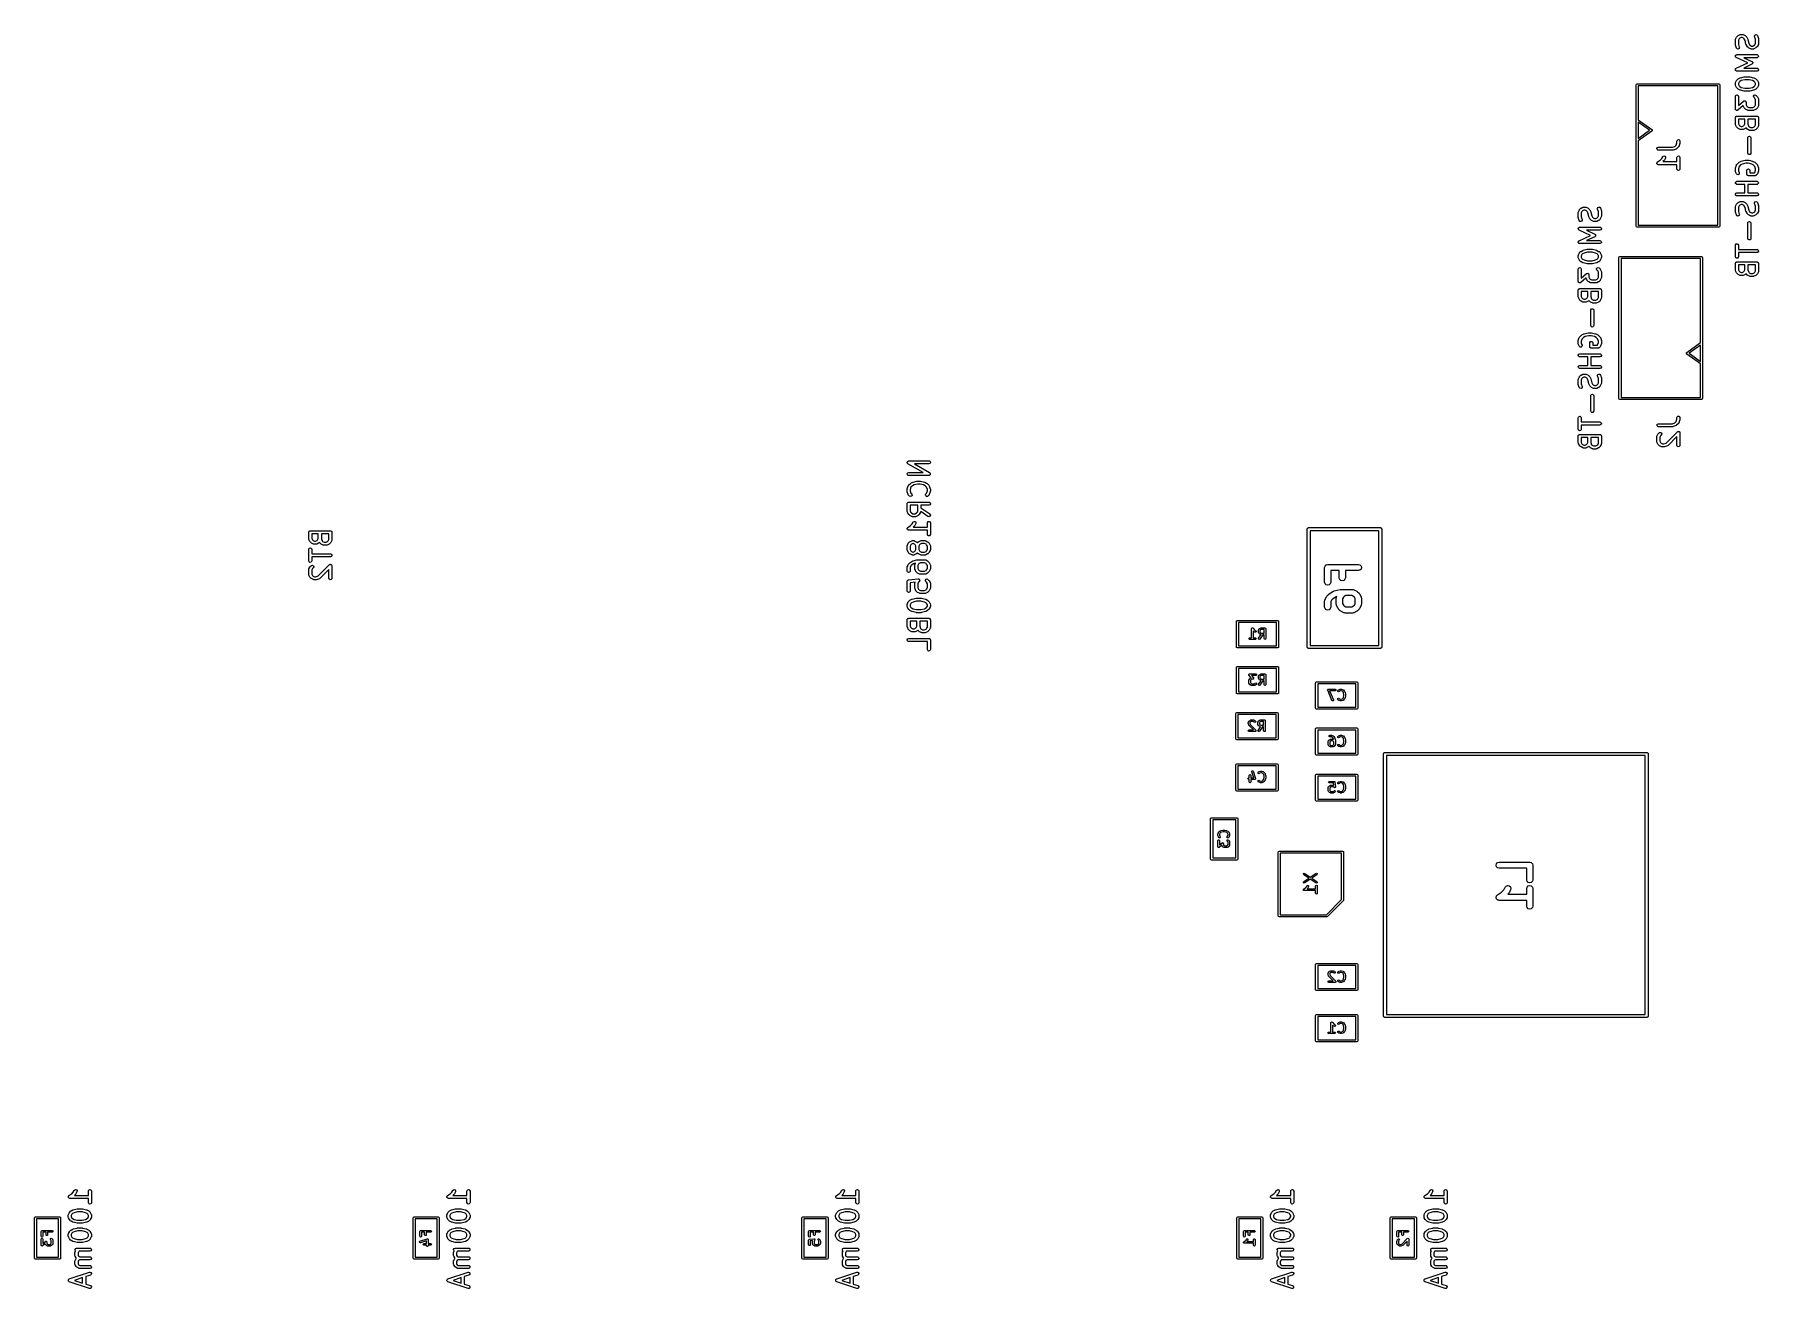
# Model space of a CAD drawing. Extents: x 0.61 to 3.98, y 0.1 to 2.55.
import ezdxf

# ---------------------------------------------------------------- set-up
doc = ezdxf.new("R2010")
doc.units = 0
doc.header["$MEASUREMENT"] = 0
doc.layers.add('BLACK', color=7, linetype='CONTINUOUS')

msp = doc.modelspace()

# ---------------------------------------------------------------- linework, layer by layer
at = {"layer": 'BLACK', "linetype": 'CONTINUOUS'}
for p, q in [((3.93903, 2.54091), (3.93921, 2.54192)), ((3.93903, 2.53154), (3.93903, 2.54091)), ((3.93905, 2.53147), (3.93903, 2.53154)), ((3.93918, 2.5306), (3.93905, 2.53147)), ((3.94106, 2.52498), (3.93918, 2.5306)), ((3.93921, 2.54192), (3.93932, 2.54205)), ((3.93932, 2.54205), (3.93934, 2.54223)), ((3.93934, 2.54223), (3.94122, 2.54598)), ((3.94122, 2.54598), (3.94174, 2.54669)), ((3.94174, 2.54669), (3.94177, 2.54675)), ((3.94177, 2.54675), (3.94365, 2.54862)), ((3.94365, 2.54862), (3.94437, 2.54913)), ((3.94437, 2.54913), (3.94441, 2.54917)), ((3.94441, 2.54917), (3.94816, 2.55105)), ((3.94629, 2.54291), (3.94494, 2.54021)), ((3.94494, 2.54021), (3.94494, 2.53201)), ((3.94494, 2.53201), (3.94666, 2.52684)), ((3.94748, 2.54411), (3.94629, 2.54291)), ((3.95018, 2.54546), (3.94748, 2.54411)), ((3.94816, 2.55105), (3.94914, 2.55134)), ((3.94914, 2.55134), (3.94932, 2.5513)), ((3.94932, 2.5513), (3.94948, 2.55136)), ((3.94948, 2.55136), (3.95323, 2.55136)), ((3.95254, 2.54546), (3.95018, 2.54546)), ((3.95523, 2.54411), (3.95254, 2.54546)), ((3.95323, 2.55136), (3.95424, 2.55118)), ((3.95424, 2.55118), (3.95438, 2.55107)), ((3.95438, 2.55107), (3.95455, 2.55105)), ((3.95455, 2.55105), (3.9583, 2.54917)), ((3.95643, 2.54291), (3.95523, 2.54411)), ((3.95795, 2.53988), (3.95643, 2.54291)), ((3.95974, 2.53269), (3.95795, 2.53988)), ((3.9583, 2.54917), (3.95901, 2.54865)), ((3.95901, 2.54865), (3.95907, 2.54862)), ((3.95907, 2.54862), (3.96094, 2.54675)), ((3.95982, 2.53258), (3.95974, 2.53269)), ((3.95996, 2.53209), (3.95982, 2.53258)), ((3.96184, 2.52834), (3.95996, 2.53209)), ((3.96094, 2.54675), (3.96145, 2.54602)), ((3.96145, 2.54602), (3.9615, 2.54598)), ((3.9615, 2.54598), (3.96337, 2.54223)), ((3.96189, 2.5283), (3.96184, 2.52834)), ((3.96239, 2.52757), (3.96189, 2.5283)), ((3.96427, 2.5257), (3.96239, 2.52757)), ((3.96337, 2.54223), (3.96352, 2.54174)), ((3.96352, 2.54174), (3.9636, 2.54163)), ((3.9636, 2.54163), (3.96539, 2.53444)), ((3.96539, 2.53444), (3.96691, 2.53141)), ((3.96691, 2.53141), (3.9681, 2.53021)), ((3.9681, 2.53021), (3.9708, 2.52886)), ((3.9708, 2.52886), (3.97316, 2.52886)), ((3.97316, 2.52886), (3.97585, 2.53021)), ((3.97585, 2.53021), (3.97705, 2.53141)), ((3.97653, 2.54849), (3.97727, 2.55037)), ((3.97668, 2.54747), (3.97653, 2.54849)), ((3.9784, 2.5423), (3.97668, 2.54747)), ((3.97705, 2.53141), (3.9784, 2.53411)), ((3.97727, 2.55037), (3.97905, 2.55133)), ((3.9784, 2.53411), (3.9784, 2.5423)), ((3.97905, 2.55133), (3.98102, 2.55092)), ((3.98157, 2.52757), (3.97969, 2.5257)), ((3.98102, 2.55092), (3.98228, 2.54934)), ((3.98159, 2.52763), (3.98157, 2.52757)), ((3.98212, 2.52834), (3.98159, 2.52763)), ((3.98399, 2.53209), (3.98212, 2.52834)), ((3.98228, 2.54934), (3.98415, 2.54372)), ((3.98401, 2.53227), (3.98399, 2.53209)), ((3.98413, 2.5324), (3.98401, 2.53227)), ((3.98431, 2.53341), (3.98413, 2.5324)), ((3.98415, 2.54372), (3.98428, 2.54284)), ((3.98428, 2.54284), (3.98431, 2.54278)), ((3.98431, 2.54278), (3.98431, 2.53341)), ((3.93904, 2.50878), (3.93914, 2.50916)), ((3.93931, 2.5082), (3.93904, 2.50878)), ((3.93908, 2.50955), (3.9394, 2.51011)), ((3.93914, 2.50916), (3.93908, 2.50955)), ((3.93943, 2.50756), (3.93931, 2.5082)), ((3.9394, 2.51011), (3.93957, 2.51073)), ((3.93973, 2.50731), (3.93943, 2.50756)), ((3.93957, 2.51073), (3.93989, 2.51096)), ((3.93989, 2.50695), (3.93973, 2.50731)), ((3.93989, 2.51096), (3.94009, 2.5113)), ((3.94073, 2.50636), (3.93989, 2.50695)), ((3.94009, 2.5113), (3.94069, 2.51152)), ((3.94069, 2.51152), (3.94122, 2.51189)), ((3.96312, 2.49591), (3.94073, 2.50636)), ((3.94073, 2.48547), (3.96312, 2.49591)), ((3.94231, 2.5234), (3.94106, 2.52498)), ((3.94122, 2.51189), (3.94161, 2.51186)), ((3.94161, 2.51186), (3.94198, 2.51199)), ((3.94198, 2.51199), (3.98135, 2.51199)), ((3.94429, 2.52299), (3.94231, 2.5234)), ((3.94607, 2.52395), (3.94429, 2.52299)), ((3.94681, 2.52583), (3.94607, 2.52395)), ((3.94666, 2.52684), (3.94681, 2.52583)), ((3.98135, 2.50609), (3.95529, 2.50609)), ((3.95529, 2.50609), (3.97135, 2.49859)), ((3.96433, 2.52567), (3.96427, 2.5257)), ((3.96503, 2.52514), (3.96433, 2.52567)), ((3.96878, 2.52327), (3.96503, 2.52514)), ((3.96896, 2.52325), (3.96878, 2.52327)), ((3.9691, 2.52314), (3.96896, 2.52325)), ((3.9701, 2.52296), (3.9691, 2.52314)), ((3.97385, 2.52296), (3.9701, 2.52296)), ((3.97135, 2.49859), (3.97167, 2.49837)), ((3.9719, 2.49378), (3.97135, 2.49324)), ((3.97167, 2.49837), (3.9718, 2.49833)), ((3.9718, 2.49833), (3.97187, 2.49823)), ((3.97187, 2.49823), (3.97219, 2.498)), ((3.97252, 2.49422), (3.9719, 2.49378)), ((3.97219, 2.498), (3.97252, 2.49731)), ((3.97252, 2.49731), (3.97296, 2.49668)), ((3.97259, 2.49448), (3.97252, 2.49422)), ((3.97278, 2.49467), (3.97259, 2.49448)), ((3.97285, 2.49543), (3.97278, 2.49467)), ((3.97305, 2.49617), (3.97285, 2.49543)), ((3.97296, 2.49668), (3.97293, 2.49641)), ((3.97293, 2.49641), (3.97305, 2.49617)), ((3.97402, 2.52302), (3.97385, 2.52296)), ((3.97419, 2.52298), (3.97402, 2.52302)), ((3.97518, 2.52327), (3.97419, 2.52298)), ((3.97892, 2.52514), (3.97518, 2.52327)), ((3.97897, 2.52519), (3.97892, 2.52514)), ((3.97969, 2.5257), (3.97897, 2.52519)), ((3.98135, 2.51199), (3.98236, 2.51181)), ((3.98325, 2.50678), (3.98135, 2.50609)), ((3.98236, 2.51181), (3.98391, 2.51051)), ((3.98426, 2.50853), (3.98325, 2.50678)), ((3.98391, 2.51051), (3.98426, 2.50853)), ((3.93908, 2.4833), (3.93927, 2.48365)), ((3.93919, 2.48267), (3.93908, 2.4833)), ((3.93913, 2.48203), (3.93919, 2.48267)), ((3.93936, 2.4817), (3.93913, 2.48203)), ((3.93927, 2.48365), (3.93931, 2.48404)), ((3.93931, 2.48404), (3.93976, 2.48449)), ((3.93934, 2.45787), (3.94122, 2.46161)), ((3.93943, 2.48132), (3.93936, 2.4817)), ((3.93992, 2.4809), (3.93943, 2.48132)), ((3.93976, 2.48449), (3.94009, 2.48505)), ((3.94029, 2.48037), (3.93992, 2.4809)), ((3.94009, 2.48505), (3.94046, 2.48519)), ((3.94067, 2.48027), (3.94029, 2.48037)), ((3.94046, 2.48519), (3.94073, 2.48547)), ((3.94097, 2.48002), (3.94067, 2.48027)), ((3.94198, 2.47984), (3.94097, 2.48002)), ((3.94122, 2.46161), (3.94174, 2.46232)), ((3.94174, 2.46232), (3.94177, 2.46238)), ((3.94177, 2.46238), (3.94365, 2.46426)), ((3.98135, 2.47984), (3.94198, 2.47984)), ((3.94365, 2.46426), (3.94437, 2.46476)), ((3.94437, 2.46476), (3.94441, 2.46481)), ((3.94441, 2.46481), (3.94816, 2.46668)), ((3.95051, 2.46126), (3.94748, 2.45974)), ((3.94816, 2.46668), (3.94865, 2.46683)), ((3.94865, 2.46683), (3.94877, 2.46691)), ((3.94877, 2.46691), (3.95627, 2.46878)), ((3.95735, 2.46297), (3.95051, 2.46126)), ((3.97135, 2.49324), (3.95529, 2.48574)), ((3.95529, 2.48574), (3.98135, 2.48574)), ((3.95627, 2.46878), (3.95685, 2.46882)), ((3.95685, 2.46882), (3.95698, 2.46887)), ((3.95698, 2.46887), (3.96636, 2.46887)), ((3.96599, 2.46297), (3.95735, 2.46297)), ((3.97282, 2.46126), (3.96599, 2.46297)), ((3.96636, 2.46887), (3.96694, 2.46877)), ((3.96694, 2.46877), (3.96707, 2.46878)), ((3.96707, 2.46878), (3.97457, 2.46691)), ((3.97585, 2.45974), (3.97282, 2.46126)), ((3.97457, 2.46691), (3.97504, 2.4667)), ((3.97504, 2.4667), (3.97518, 2.46668)), ((3.97518, 2.46668), (3.97892, 2.46481)), ((3.97892, 2.46481), (3.97963, 2.46428)), ((3.97963, 2.46428), (3.97969, 2.46426)), ((3.97969, 2.46426), (3.98157, 2.46238)), ((3.98135, 2.48574), (3.98236, 2.48557)), ((3.98325, 2.48053), (3.98135, 2.47984)), ((3.98157, 2.46238), (3.98207, 2.46166)), ((3.98207, 2.46166), (3.98212, 2.46161)), ((3.98212, 2.46161), (3.98399, 2.45787)), ((3.98236, 2.48557), (3.98391, 2.48427)), ((3.98426, 2.48228), (3.98325, 2.48053)), ((3.98391, 2.48427), (3.98426, 2.48228)), ((3.74504, 2.4528), (3.74562, 2.45419)), ((3.74504, 2.1772), (3.74504, 2.4528)), ((3.74562, 2.45419), (3.74701, 2.45476)), ((3.74701, 2.45476), (3.90646, 2.45476)), ((3.74898, 2.45083), (3.74898, 2.38492)), ((3.90449, 2.45083), (3.74898, 2.45083)), ((3.90449, 2.17917), (3.90449, 2.45083)), ((3.90646, 2.45476), (3.90785, 2.45419)), ((3.90785, 2.45419), (3.90843, 2.4528)), ((3.90843, 2.4528), (3.90843, 2.1772)), ((3.93903, 2.45654), (3.93921, 2.45755)), ((3.93903, 2.4528), (3.93903, 2.45654)), ((3.93909, 2.45263), (3.93903, 2.4528)), ((3.93903, 2.4303), (3.93921, 2.43131)), ((3.93903, 2.40593), (3.93903, 2.4303)), ((3.93905, 2.45246), (3.93909, 2.45263)), ((3.93934, 2.45147), (3.93905, 2.45246)), ((3.93921, 2.45755), (3.93932, 2.45769)), ((3.93921, 2.43131), (3.94051, 2.43286)), ((3.93932, 2.45769), (3.93934, 2.45787)), ((3.94122, 2.44773), (3.93934, 2.45147)), ((3.94051, 2.43286), (3.9425, 2.43321)), ((3.94126, 2.44768), (3.94122, 2.44773)), ((3.94177, 2.44696), (3.94126, 2.44768)), ((3.94365, 2.44508), (3.94177, 2.44696)), ((3.9425, 2.43321), (3.94425, 2.4322)), ((3.9437, 2.44506), (3.94365, 2.44508)), ((3.94441, 2.44453), (3.9437, 2.44506)), ((3.94425, 2.4322), (3.94494, 2.4303)), ((3.94816, 2.44266), (3.94441, 2.44453)), ((3.94629, 2.45855), (3.94494, 2.45585)), ((3.94494, 2.45585), (3.94494, 2.45349)), ((3.94494, 2.45349), (3.94629, 2.45079)), ((3.94494, 2.4303), (3.94494, 2.41243)), ((3.94748, 2.45974), (3.94629, 2.45855)), ((3.94629, 2.45079), (3.94748, 2.4496)), ((3.94748, 2.4496), (3.95051, 2.44808)), ((3.9483, 2.44264), (3.94816, 2.44266)), ((3.94877, 2.44243), (3.9483, 2.44264)), ((3.95627, 2.44056), (3.94877, 2.44243)), ((3.95051, 2.44808), (3.95735, 2.44637)), ((3.9564, 2.44057), (3.95627, 2.44056)), ((3.95698, 2.44047), (3.9564, 2.44057)), ((3.96636, 2.44047), (3.95698, 2.44047)), ((3.95735, 2.44637), (3.96599, 2.44637)), ((3.96599, 2.44637), (3.97282, 2.44808)), ((3.96648, 2.44052), (3.96636, 2.44047)), ((3.96707, 2.44056), (3.96648, 2.44052)), ((3.97457, 2.44243), (3.96707, 2.44056)), ((3.97282, 2.44808), (3.97585, 2.4496)), ((3.97469, 2.44251), (3.97457, 2.44243)), ((3.97518, 2.44266), (3.97469, 2.44251)), ((3.97475, 2.43106), (3.97591, 2.43272)), ((3.97493, 2.42905), (3.97475, 2.43106)), ((3.97552, 2.42821), (3.97493, 2.42905)), ((3.97892, 2.44453), (3.97518, 2.44266)), ((3.97705, 2.42667), (3.97552, 2.42821)), ((3.97705, 2.45855), (3.97585, 2.45974)), ((3.97585, 2.4496), (3.97705, 2.45079)), ((3.97591, 2.43272), (3.97786, 2.43324)), ((3.9784, 2.45585), (3.97705, 2.45855)), ((3.97705, 2.45079), (3.9784, 2.45349)), ((3.9784, 2.42398), (3.97705, 2.42667)), ((3.97786, 2.43324), (3.97969, 2.43239)), ((3.9784, 2.45349), (3.9784, 2.45585)), ((3.97897, 2.44458), (3.97892, 2.44453)), ((3.97969, 2.44508), (3.97897, 2.44458)), ((3.98157, 2.44696), (3.97969, 2.44508)), ((3.97969, 2.43239), (3.98157, 2.43051)), ((3.98159, 2.44702), (3.98157, 2.44696)), ((3.98157, 2.43051), (3.98207, 2.42979)), ((3.98212, 2.44773), (3.98159, 2.44702)), ((3.98207, 2.42979), (3.98212, 2.42974)), ((3.98399, 2.45147), (3.98212, 2.44773)), ((3.98212, 2.42974), (3.98399, 2.42599)), ((3.98399, 2.45787), (3.98429, 2.45688)), ((3.98401, 2.45165), (3.98399, 2.45147)), ((3.98413, 2.45179), (3.98401, 2.45165)), ((3.98431, 2.4528), (3.98413, 2.45179)), ((3.98429, 2.45688), (3.98425, 2.45671)), ((3.98425, 2.45671), (3.98431, 2.45654)), ((3.98431, 2.45654), (3.98431, 2.4528)), ((3.9393, 2.40518), (3.93903, 2.40593)), ((3.93946, 2.4044), (3.9393, 2.40518)), ((3.93964, 2.40425), (3.93946, 2.4044)), ((3.93972, 2.40403), (3.93964, 2.40425)), ((3.94041, 2.40363), (3.93972, 2.40403)), ((3.94103, 2.40313), (3.94041, 2.40363)), ((3.94127, 2.40314), (3.94103, 2.40313)), ((3.94147, 2.40302), (3.94127, 2.40314)), ((3.94225, 2.40316), (3.94147, 2.40302)), ((3.94305, 2.40317), (3.94225, 2.40316)), ((3.94334, 2.40335), (3.94305, 2.40317)), ((3.94346, 2.40337), (3.94334, 2.40335)), ((3.94355, 2.40347), (3.94346, 2.40337)), ((3.94393, 2.4037), (3.94355, 2.40347)), ((3.95417, 2.41267), (3.94393, 2.4037)), ((3.94494, 2.41243), (3.95504, 2.42127)), ((3.95434, 2.4121), (3.95417, 2.41267)), ((3.95622, 2.40836), (3.95434, 2.4121)), ((3.95504, 2.42127), (3.95542, 2.4215)), ((3.95542, 2.4215), (3.95551, 2.42161)), ((3.95551, 2.42161), (3.95563, 2.42163)), ((3.95563, 2.42163), (3.95591, 2.4218)), ((3.95591, 2.4218), (3.95671, 2.42182)), ((3.95626, 2.40831), (3.95622, 2.40836)), ((3.95677, 2.40759), (3.95626, 2.40831)), ((3.95671, 2.42182), (3.95749, 2.42196)), ((3.95864, 2.40571), (3.95677, 2.40759)), ((3.95749, 2.42196), (3.9577, 2.42184)), ((3.9577, 2.42184), (3.95793, 2.42184)), ((3.95793, 2.42184), (3.95855, 2.42135)), ((3.95855, 2.42135), (3.95924, 2.42095)), ((3.9587, 2.40569), (3.95864, 2.40571)), ((3.95941, 2.40516), (3.9587, 2.40569)), ((3.95924, 2.42095), (3.95932, 2.42073)), ((3.95932, 2.42073), (3.95951, 2.42058)), ((3.96316, 2.40329), (3.95941, 2.40516)), ((3.95951, 2.42058), (3.95966, 2.4198)), ((3.95966, 2.4198), (3.95993, 2.41905)), ((3.95993, 2.41905), (3.95993, 2.41412)), ((3.95993, 2.41412), (3.96128, 2.41142)), ((3.96128, 2.41142), (3.96248, 2.41023)), ((3.96248, 2.41023), (3.96518, 2.40888)), ((3.96334, 2.40326), (3.96316, 2.40329)), ((3.96347, 2.40315), (3.96334, 2.40326)), ((3.96448, 2.40297), (3.96347, 2.40315)), ((3.97385, 2.40297), (3.96448, 2.40297)), ((3.96518, 2.40888), (3.97316, 2.40888)), ((3.97316, 2.40888), (3.97585, 2.41023)), ((3.97402, 2.40303), (3.97385, 2.40297)), ((3.97419, 2.40299), (3.97402, 2.40303)), ((3.97518, 2.40329), (3.97419, 2.40299)), ((3.97892, 2.40516), (3.97518, 2.40329)), ((3.97585, 2.41023), (3.97705, 2.41142)), ((3.97705, 2.41142), (3.9784, 2.41412)), ((3.9784, 2.41412), (3.9784, 2.42398)), ((3.97897, 2.40521), (3.97892, 2.40516)), ((3.97969, 2.40571), (3.97897, 2.40521)), ((3.98157, 2.40759), (3.97969, 2.40571)), ((3.98159, 2.40765), (3.98157, 2.40759)), ((3.98212, 2.40836), (3.98159, 2.40765)), ((3.98399, 2.4121), (3.98212, 2.40836)), ((3.98399, 2.42599), (3.98429, 2.42501)), ((3.98401, 2.41228), (3.98399, 2.4121)), ((3.98413, 2.41242), (3.98401, 2.41228)), ((3.98431, 2.41343), (3.98413, 2.41242)), ((3.98429, 2.42501), (3.98425, 2.42484)), ((3.98425, 2.42484), (3.98431, 2.42467)), ((3.98431, 2.42467), (3.98431, 2.41343)), ((3.74898, 2.38492), (3.77598, 2.36582)), ((3.77144, 2.36421), (3.74898, 2.38009)), ((3.74898, 2.38009), (3.74898, 2.34833)), ((3.74898, 2.34833), (3.77144, 2.36421)), ((3.77598, 2.36261), (3.74898, 2.34351)), ((3.77598, 2.36582), (3.77617, 2.36553)), ((3.77617, 2.36289), (3.77598, 2.36261)), ((3.77617, 2.36553), (3.77645, 2.36535)), ((3.77645, 2.36308), (3.77617, 2.36289)), ((3.77645, 2.36535), (3.77655, 2.36492)), ((3.77655, 2.36351), (3.77645, 2.36308)), ((3.77655, 2.36492), (3.77679, 2.36455)), ((3.77679, 2.36388), (3.77655, 2.36351)), ((3.77679, 2.36455), (3.77671, 2.36421)), ((3.77671, 2.36421), (3.77679, 2.36388)), ((3.93903, 2.38905), (3.9391, 2.38944)), ((3.93903, 2.37593), (3.93903, 2.38905)), ((3.93909, 2.37576), (3.93903, 2.37593)), ((3.93905, 2.37559), (3.93909, 2.37576)), ((3.93934, 2.37461), (3.93905, 2.37559)), ((3.93908, 2.38957), (3.93914, 2.38968)), ((3.9391, 2.38944), (3.93908, 2.38957)), ((3.93914, 2.38968), (3.93921, 2.39006)), ((3.93921, 2.39006), (3.9397, 2.39065)), ((3.94122, 2.37086), (3.93934, 2.37461)), ((3.9397, 2.39065), (3.94009, 2.39132)), ((3.94009, 2.39132), (3.94034, 2.39141)), ((3.94034, 2.39141), (3.94051, 2.39161)), ((3.94051, 2.39161), (3.94126, 2.39174)), ((3.94126, 2.37082), (3.94122, 2.37086)), ((3.94126, 2.39174), (3.94198, 2.39201)), ((3.94177, 2.37009), (3.94126, 2.37082)), ((3.94365, 2.36822), (3.94177, 2.37009)), ((3.94198, 2.39201), (3.98135, 2.39201)), ((3.9437, 2.36819), (3.94365, 2.36822)), ((3.94441, 2.36766), (3.9437, 2.36819)), ((3.94816, 2.36579), (3.94441, 2.36766)), ((3.94494, 2.3861), (3.94494, 2.37663)), ((3.95778, 2.3861), (3.94494, 2.3861)), ((3.94494, 2.37663), (3.94629, 2.37393)), ((3.94629, 2.37393), (3.94748, 2.37273)), ((3.94748, 2.37273), (3.95018, 2.37138)), ((3.94834, 2.36577), (3.94816, 2.36579)), ((3.94847, 2.36566), (3.94834, 2.36577)), ((3.94948, 2.36548), (3.94847, 2.36566)), ((3.95323, 2.36548), (3.94948, 2.36548)), ((3.95018, 2.37138), (3.95254, 2.37138)), ((3.95254, 2.37138), (3.95523, 2.37273)), ((3.9534, 2.36554), (3.95323, 2.36548)), ((3.95357, 2.3655), (3.9534, 2.36554)), ((3.95455, 2.36579), (3.95357, 2.3655)), ((3.9583, 2.36766), (3.95455, 2.36579)), ((3.95523, 2.37273), (3.95643, 2.37393)), ((3.95643, 2.37393), (3.95778, 2.37663)), ((3.95778, 2.37663), (3.95778, 2.3861)), ((3.95835, 2.36771), (3.9583, 2.36766)), ((3.95907, 2.36822), (3.95835, 2.36771)), ((3.95993, 2.36908), (3.95907, 2.36822)), ((3.95993, 2.36906), (3.95993, 2.36908)), ((3.96052, 2.36822), (3.95993, 2.36906)), ((3.96239, 2.36634), (3.96052, 2.36822)), ((3.96245, 2.36632), (3.96239, 2.36634)), ((3.96316, 2.36579), (3.96245, 2.36632)), ((3.96691, 2.36392), (3.96316, 2.36579)), ((3.96368, 2.3861), (3.96368, 2.37641)), ((3.9784, 2.3861), (3.96368, 2.3861)), ((3.96368, 2.37641), (3.96519, 2.3719)), ((3.96519, 2.3719), (3.96623, 2.37086)), ((3.96623, 2.37086), (3.96893, 2.36951)), ((3.96709, 2.36389), (3.96691, 2.36392)), ((3.96722, 2.36378), (3.96709, 2.36389)), ((3.96823, 2.3636), (3.96722, 2.36378)), ((3.97385, 2.3636), (3.96823, 2.3636)), ((3.96893, 2.36951), (3.97316, 2.36951)), ((3.97316, 2.36951), (3.97585, 2.37086)), ((3.97402, 2.36366), (3.97385, 2.3636)), ((3.97419, 2.36362), (3.97402, 2.36366)), ((3.97518, 2.36392), (3.97419, 2.36362)), ((3.97892, 2.36579), (3.97518, 2.36392)), ((3.97585, 2.37086), (3.97705, 2.37205)), ((3.97705, 2.37205), (3.9784, 2.37475)), ((3.9784, 2.37475), (3.9784, 2.3861)), ((3.97897, 2.36584), (3.97892, 2.36579)), ((3.97969, 2.36634), (3.97897, 2.36584)), ((3.98157, 2.36822), (3.97969, 2.36634)), ((3.98135, 2.39201), (3.98174, 2.39194)), ((3.98159, 2.36828), (3.98157, 2.36822)), ((3.98212, 2.36899), (3.98159, 2.36828)), ((3.98174, 2.39194), (3.98187, 2.39196)), ((3.98187, 2.39196), (3.98198, 2.3919)), ((3.98198, 2.3919), (3.98236, 2.39183)), ((3.98399, 2.37273), (3.98212, 2.36899)), ((3.98236, 2.39183), (3.98295, 2.39133)), ((3.98295, 2.39133), (3.98362, 2.39095)), ((3.98362, 2.39095), (3.98371, 2.3907)), ((3.98371, 2.3907), (3.98391, 2.39053)), ((3.98391, 2.39053), (3.98404, 2.38977)), ((3.98401, 2.37291), (3.98399, 2.37273)), ((3.98413, 2.37305), (3.98401, 2.37291)), ((3.98404, 2.38977), (3.98431, 2.38905)), ((3.98431, 2.37406), (3.98413, 2.37305)), ((3.98431, 2.38905), (3.98431, 2.37406)), ((3.74898, 2.34351), (3.74898, 2.17917)), ((3.78553, 2.32864), (3.78654, 2.33039)), ((3.78588, 2.32665), (3.78553, 2.32864)), ((3.78743, 2.32535), (3.78588, 2.32665)), ((3.78654, 2.33039), (3.78844, 2.33108)), ((3.78844, 2.32517), (3.78743, 2.32535)), ((3.78844, 2.33108), (3.81608, 2.33108)), ((3.81608, 2.33108), (3.82059, 2.33258)), ((3.8175, 2.32532), (3.81662, 2.32519)), ((3.82312, 2.3272), (3.8175, 2.32532)), ((3.82059, 2.33258), (3.82335, 2.33534)), ((3.82326, 2.32731), (3.82312, 2.3272)), ((3.82343, 2.32732), (3.82326, 2.32731)), ((3.82335, 2.33534), (3.82486, 2.33985)), ((3.82427, 2.32791), (3.82343, 2.32732)), ((3.82802, 2.33166), (3.82427, 2.32791)), ((3.82486, 2.34312), (3.82504, 2.34413)), ((3.82486, 2.33985), (3.82486, 2.34312)), ((3.82504, 2.34413), (3.82633, 2.34568)), ((3.82633, 2.34568), (3.82832, 2.34603)), ((3.8281, 2.33182), (3.82802, 2.33166)), ((3.82825, 2.33191), (3.8281, 2.33182)), ((3.82874, 2.33281), (3.82825, 2.33191)), ((3.82832, 2.34603), (3.83007, 2.34502)), ((3.83061, 2.33844), (3.82874, 2.33281)), ((3.83007, 2.34502), (3.83076, 2.34312)), ((3.83076, 2.33937), (3.83061, 2.3385)), ((3.83061, 2.3385), (3.83061, 2.33844)), ((3.83076, 2.34312), (3.83076, 2.33937)), ((3.9634, 2.34968), (3.96358, 2.35069)), ((3.9634, 2.31969), (3.9634, 2.34968)), ((3.96358, 2.35069), (3.96488, 2.35224)), ((3.96488, 2.35224), (3.96687, 2.35259)), ((3.96687, 2.35259), (3.96862, 2.35158)), ((3.96862, 2.35158), (3.96931, 2.34968)), ((3.96931, 2.34968), (3.96931, 2.31969)), ((3.78553, 2.30051), (3.78562, 2.30066)), ((3.78568, 2.29967), (3.78553, 2.30051)), ((3.78561, 2.30083), (3.78611, 2.30152)), ((3.78562, 2.30066), (3.78561, 2.30083)), ((3.78574, 2.29882), (3.78568, 2.29967)), ((3.78585, 2.29869), (3.78574, 2.29882)), ((3.78588, 2.29853), (3.78585, 2.29869)), ((3.78654, 2.29797), (3.78588, 2.29853)), ((3.78611, 2.30152), (3.78654, 2.30226)), ((3.78654, 2.30226), (3.7867, 2.30232)), ((3.78713, 2.29736), (3.78654, 2.29797)), ((3.7867, 2.30232), (3.7868, 2.30246)), ((3.7868, 2.30246), (3.79218, 2.30605)), ((3.7873, 2.29734), (3.78713, 2.29736)), ((3.78743, 2.29723), (3.7873, 2.29734)), ((3.78844, 2.29705), (3.78743, 2.29723)), ((3.81656, 2.32517), (3.78844, 2.32517)), ((3.82486, 2.29705), (3.78844, 2.29705)), ((3.79218, 2.30605), (3.79539, 2.30925)), ((3.79539, 2.30925), (3.79705, 2.31257)), ((3.79705, 2.31257), (3.79766, 2.31339)), ((3.7999, 2.30541), (3.79744, 2.30295)), ((3.79744, 2.30295), (3.82486, 2.30295)), ((3.79766, 2.31339), (3.79951, 2.3142)), ((3.79951, 2.3142), (3.80145, 2.31362)), ((3.79993, 2.30547), (3.7999, 2.30541)), ((3.80046, 2.30618), (3.79993, 2.30547)), ((3.80233, 2.30993), (3.80046, 2.30618)), ((3.80145, 2.31362), (3.80256, 2.31194)), ((3.80256, 2.31194), (3.80233, 2.30993)), ((3.81662, 2.32519), (3.81656, 2.32517)), ((3.82486, 2.31125), (3.82504, 2.31226)), ((3.82486, 2.30295), (3.82486, 2.31125)), ((3.82486, 2.28875), (3.82486, 2.29705)), ((3.82504, 2.31226), (3.82633, 2.31381)), ((3.82633, 2.31381), (3.82832, 2.31416)), ((3.82832, 2.31416), (3.83007, 2.31315)), ((3.83007, 2.31315), (3.83076, 2.31125)), ((3.83076, 2.31125), (3.83076, 2.28875)), ((3.93918, 2.29062), (3.94106, 2.29625)), ((3.94106, 2.29625), (3.94155, 2.29715)), ((3.94155, 2.29715), (3.9417, 2.29724)), ((3.9417, 2.29724), (3.94177, 2.2974)), ((3.94177, 2.2974), (3.94552, 2.30115)), ((3.94644, 2.29372), (3.94494, 2.28921)), ((3.94552, 2.30115), (3.94624, 2.30166)), ((3.94624, 2.30166), (3.94629, 2.30171)), ((3.94629, 2.30171), (3.95004, 2.30358)), ((3.94936, 2.29664), (3.94644, 2.29372)), ((3.95239, 2.29815), (3.94936, 2.29664)), ((3.95004, 2.30358), (3.95053, 2.30373)), ((3.95053, 2.30373), (3.95064, 2.3038)), ((3.95064, 2.3038), (3.95814, 2.30568)), ((3.95922, 2.29986), (3.95239, 2.29815)), ((3.95814, 2.30568), (3.95873, 2.30572)), ((3.95873, 2.30572), (3.95886, 2.30577)), ((3.95886, 2.30577), (3.96448, 2.30577)), ((3.96412, 2.29986), (3.95922, 2.29986)), ((3.96409, 2.31779), (3.9634, 2.31969)), ((3.96584, 2.31678), (3.96409, 2.31779)), ((3.97095, 2.29815), (3.96412, 2.29986)), ((3.96448, 2.30577), (3.96506, 2.30566)), ((3.96506, 2.30566), (3.9652, 2.30568)), ((3.9652, 2.30568), (3.9727, 2.3038)), ((3.96783, 2.31713), (3.96584, 2.31678)), ((3.96913, 2.31868), (3.96783, 2.31713)), ((3.96931, 2.31969), (3.96913, 2.31868)), ((3.97398, 2.29664), (3.97095, 2.29815)), ((3.9727, 2.3038), (3.97316, 2.3036)), ((3.97316, 2.3036), (3.9733, 2.30358)), ((3.9733, 2.30358), (3.97705, 2.30171)), ((3.9769, 2.29372), (3.97398, 2.29664)), ((3.9784, 2.28921), (3.9769, 2.29372)), ((3.97705, 2.30171), (3.97776, 2.30118)), ((3.97776, 2.30118), (3.97782, 2.30115)), ((3.97782, 2.30115), (3.98157, 2.2974)), ((3.98157, 2.2974), (3.98215, 2.29656)), ((3.98215, 2.29656), (3.98217, 2.29639)), ((3.98217, 2.29639), (3.98228, 2.29625)), ((3.98228, 2.29625), (3.98415, 2.29062)), ((3.82555, 2.28686), (3.82486, 2.28875)), ((3.8273, 2.28585), (3.82555, 2.28686)), ((3.82929, 2.2862), (3.8273, 2.28585)), ((3.83058, 2.28774), (3.82929, 2.2862)), ((3.83076, 2.28875), (3.83058, 2.28774)), ((3.93903, 2.28969), (3.93918, 2.29056)), ((3.93903, 2.28407), (3.93903, 2.28969)), ((3.93909, 2.2839), (3.93903, 2.28407)), ((3.93905, 2.28373), (3.93909, 2.2839)), ((3.93934, 2.28275), (3.93905, 2.28373)), ((3.93908, 2.26208), (3.94009, 2.26383)), ((3.93943, 2.26009), (3.93908, 2.26208)), ((3.93918, 2.29056), (3.93918, 2.29062)), ((3.94122, 2.279), (3.93934, 2.28275)), ((3.94097, 2.25879), (3.93943, 2.26009)), ((3.94009, 2.26383), (3.94198, 2.26452)), ((3.94198, 2.25862), (3.94097, 2.25879)), ((3.94268, 2.27761), (3.94122, 2.279)), ((3.94198, 2.26452), (3.98135, 2.26452)), ((3.95778, 2.25862), (3.94198, 2.25862)), ((3.9447, 2.27749), (3.94268, 2.27761)), ((3.94632, 2.27869), (3.9447, 2.27749)), ((3.94494, 2.28921), (3.94494, 2.28476)), ((3.94494, 2.28476), (3.9465, 2.28164)), ((3.94679, 2.28065), (3.94632, 2.27869)), ((3.9465, 2.28164), (3.94679, 2.28065)), ((3.95778, 2.24202), (3.95778, 2.25862)), ((3.96153, 2.28594), (3.96171, 2.28695)), ((3.96153, 2.27844), (3.96153, 2.28594)), ((3.96179, 2.27772), (3.96153, 2.27844)), ((3.96171, 2.28695), (3.963, 2.2885)), ((3.96192, 2.27697), (3.96179, 2.27772)), ((3.96213, 2.27679), (3.96192, 2.27697)), ((3.96222, 2.27654), (3.96213, 2.27679)), ((3.96288, 2.27616), (3.96222, 2.27654)), ((3.96347, 2.27567), (3.96288, 2.27616)), ((3.963, 2.2885), (3.96499, 2.28885)), ((3.96385, 2.2756), (3.96347, 2.27567)), ((3.98135, 2.25862), (3.96368, 2.25862)), ((3.96368, 2.25862), (3.96368, 2.24202)), ((3.96397, 2.27553), (3.96385, 2.2756)), ((3.9641, 2.27556), (3.96397, 2.27553)), ((3.96448, 2.27549), (3.9641, 2.27556)), ((3.9776, 2.27549), (3.96448, 2.27549)), ((3.96499, 2.28885), (3.96674, 2.28784)), ((3.96674, 2.28784), (3.96743, 2.28594)), ((3.96743, 2.28594), (3.96743, 2.28139)), ((3.96743, 2.28139), (3.97638, 2.28139)), ((3.97638, 2.28139), (3.9769, 2.28191)), ((3.9769, 2.28191), (3.9784, 2.28642)), ((3.97821, 2.27571), (3.9776, 2.27549)), ((3.97885, 2.27577), (3.97821, 2.27571)), ((3.9784, 2.28642), (3.9784, 2.28921)), ((3.97938, 2.27614), (3.97885, 2.27577)), ((3.9795, 2.27618), (3.97938, 2.27614)), ((3.97954, 2.27625), (3.9795, 2.27618)), ((3.97969, 2.27635), (3.97954, 2.27625)), ((3.98157, 2.27823), (3.97969, 2.27635)), ((3.98135, 2.26452), (3.98236, 2.26434)), ((3.98325, 2.25931), (3.98135, 2.25862)), ((3.98164, 2.27839), (3.98157, 2.27823)), ((3.98179, 2.27848), (3.98164, 2.27839)), ((3.98228, 2.27938), (3.98179, 2.27848)), ((3.98415, 2.28501), (3.98228, 2.27938)), ((3.98236, 2.26434), (3.98391, 2.26305)), ((3.98426, 2.26106), (3.98325, 2.25931)), ((3.98391, 2.26305), (3.98426, 2.26106)), ((3.98415, 2.29062), (3.98428, 2.28975)), ((3.98431, 2.28594), (3.98415, 2.28507)), ((3.98415, 2.28507), (3.98415, 2.28501)), ((3.98428, 2.28975), (3.98431, 2.28969)), ((3.98431, 2.28969), (3.98431, 2.28594)), ((3.93908, 2.23958), (3.94009, 2.24133)), ((3.93943, 2.2376), (3.93908, 2.23958)), ((3.94097, 2.2363), (3.93943, 2.2376)), ((3.94009, 2.24133), (3.94198, 2.24202)), ((3.94198, 2.23612), (3.94097, 2.2363)), ((3.94198, 2.24202), (3.95778, 2.24202)), ((3.98135, 2.23612), (3.94198, 2.23612)), ((3.94441, 2.22297), (3.94816, 2.22484)), ((3.94816, 2.22484), (3.94914, 2.22513)), ((3.94914, 2.22513), (3.94932, 2.22509)), ((3.94932, 2.22509), (3.94948, 2.22515)), ((3.94948, 2.22515), (3.95323, 2.22515)), ((3.95323, 2.22515), (3.95424, 2.22497)), ((3.95424, 2.22497), (3.95438, 2.22486)), ((3.95438, 2.22486), (3.95455, 2.22484)), ((3.95455, 2.22484), (3.9583, 2.22297)), ((3.96368, 2.24202), (3.98135, 2.24202)), ((3.97653, 2.22228), (3.97727, 2.22416)), ((3.97727, 2.22416), (3.97905, 2.22512)), ((3.97905, 2.22512), (3.98102, 2.22471)), ((3.98102, 2.22471), (3.98228, 2.22313)), ((3.98135, 2.24202), (3.98236, 2.24185)), ((3.98325, 2.23681), (3.98135, 2.23612)), ((3.98236, 2.24185), (3.98391, 2.24055)), ((3.98426, 2.23856), (3.98325, 2.23681)), ((3.98391, 2.24055), (3.98426, 2.23856)), ((3.63194, 2.20386), (3.63212, 2.20487)), ((3.63194, 2.19449), (3.63194, 2.20386)), ((3.63197, 2.19443), (3.63194, 2.19449)), ((3.6321, 2.19355), (3.63197, 2.19443)), ((3.63397, 2.18793), (3.6321, 2.19355)), ((3.63212, 2.20487), (3.63224, 2.20501)), ((3.63224, 2.20501), (3.63226, 2.20518)), ((3.63226, 2.20518), (3.63413, 2.20893)), ((3.63413, 2.20893), (3.63466, 2.20964)), ((3.63466, 2.20964), (3.63468, 2.2097)), ((3.63468, 2.2097), (3.63656, 2.21157)), ((3.63656, 2.21157), (3.63728, 2.21208)), ((3.63728, 2.21208), (3.63733, 2.21213)), ((3.63733, 2.21213), (3.64108, 2.214)), ((3.6392, 2.20586), (3.63785, 2.20316)), ((3.63785, 2.20316), (3.63785, 2.19497)), ((3.63785, 2.19497), (3.63957, 2.1898)), ((3.6404, 2.20706), (3.6392, 2.20586)), ((3.64309, 2.20841), (3.6404, 2.20706)), ((3.64108, 2.214), (3.64206, 2.21429)), ((3.64206, 2.21429), (3.64223, 2.21425)), ((3.64223, 2.21425), (3.6424, 2.21431)), ((3.6424, 2.21431), (3.64615, 2.21431)), ((3.64545, 2.20841), (3.64309, 2.20841)), ((3.64815, 2.20706), (3.64545, 2.20841)), ((3.64615, 2.21431), (3.64716, 2.21414)), ((3.64716, 2.21414), (3.64729, 2.21402)), ((3.64729, 2.21402), (3.64747, 2.214)), ((3.64747, 2.214), (3.65122, 2.21213)), ((3.64934, 2.20586), (3.64815, 2.20706)), ((3.65086, 2.20283), (3.64934, 2.20586)), ((3.65265, 2.19565), (3.65086, 2.20283)), ((3.65122, 2.21213), (3.65192, 2.2116)), ((3.65192, 2.2116), (3.65198, 2.21157)), ((3.65198, 2.21157), (3.65386, 2.2097)), ((3.65273, 2.19553), (3.65265, 2.19565)), ((3.65288, 2.19504), (3.65273, 2.19553)), ((3.65475, 2.19129), (3.65288, 2.19504)), ((3.65386, 2.2097), (3.65436, 2.20898)), ((3.65436, 2.20898), (3.65441, 2.20893)), ((3.65441, 2.20893), (3.65629, 2.20518)), ((3.6548, 2.19125), (3.65475, 2.19129)), ((3.65531, 2.19053), (3.6548, 2.19125)), ((3.65718, 2.18865), (3.65531, 2.19053)), ((3.65629, 2.20518), (3.65643, 2.20469)), ((3.65643, 2.20469), (3.65651, 2.20458)), ((3.65651, 2.20458), (3.65831, 2.19739)), ((3.65831, 2.19739), (3.65982, 2.19436)), ((3.65982, 2.19436), (3.66102, 2.19317)), ((3.66102, 2.19317), (3.66372, 2.19182)), ((3.66372, 2.19182), (3.66607, 2.19182)), ((3.66607, 2.19182), (3.66877, 2.19317)), ((3.66877, 2.19317), (3.66997, 2.19436)), ((3.66944, 2.21144), (3.67018, 2.21332)), ((3.66959, 2.21043), (3.66944, 2.21144)), ((3.67131, 2.20526), (3.66959, 2.21043)), ((3.66997, 2.19436), (3.67131, 2.19706)), ((3.67018, 2.21332), (3.67196, 2.21428)), ((3.67131, 2.19706), (3.67131, 2.20526)), ((3.67196, 2.21428), (3.67394, 2.21388)), ((3.67448, 2.19053), (3.67261, 2.18865)), ((3.67394, 2.21388), (3.67519, 2.21229)), ((3.67451, 2.19058), (3.67448, 2.19053)), ((3.67503, 2.19129), (3.67451, 2.19058)), ((3.67691, 2.19504), (3.67503, 2.19129)), ((3.67519, 2.21229), (3.67707, 2.20667)), ((3.67693, 2.19522), (3.67691, 2.19504)), ((3.67704, 2.19535), (3.67693, 2.19522)), ((3.67722, 2.19636), (3.67704, 2.19535)), ((3.67707, 2.20667), (3.6772, 2.2058)), ((3.6772, 2.2058), (3.67722, 2.20574)), ((3.67722, 2.20574), (3.67722, 2.19636)), ((3.93903, 2.2147), (3.93921, 2.21571)), ((3.93903, 2.20533), (3.93903, 2.2147)), ((3.93905, 2.20527), (3.93903, 2.20533)), ((3.93918, 2.20439), (3.93905, 2.20527)), ((3.94106, 2.19877), (3.93918, 2.20439)), ((3.93921, 2.21571), (3.93932, 2.21585)), ((3.93932, 2.21585), (3.93934, 2.21602)), ((3.93934, 2.21602), (3.94122, 2.21977)), ((3.94231, 2.19719), (3.94106, 2.19877)), ((3.94122, 2.21977), (3.94174, 2.22048)), ((3.94174, 2.22048), (3.94177, 2.22054)), ((3.94177, 2.22054), (3.94365, 2.22241)), ((3.94429, 2.19678), (3.94231, 2.19719)), ((3.94365, 2.22241), (3.94437, 2.22292)), ((3.94607, 2.19774), (3.94429, 2.19678)), ((3.94437, 2.22292), (3.94441, 2.22297)), ((3.94629, 2.2167), (3.94494, 2.214)), ((3.94494, 2.214), (3.94494, 2.20581)), ((3.94494, 2.20581), (3.94666, 2.20064)), ((3.94681, 2.19962), (3.94607, 2.19774)), ((3.94748, 2.2179), (3.94629, 2.2167)), ((3.94666, 2.20064), (3.94681, 2.19962)), ((3.95018, 2.21925), (3.94748, 2.2179)), ((3.95254, 2.21925), (3.95018, 2.21925)), ((3.95523, 2.2179), (3.95254, 2.21925)), ((3.95643, 2.2167), (3.95523, 2.2179)), ((3.95795, 2.21367), (3.95643, 2.2167)), ((3.95974, 2.20648), (3.95795, 2.21367)), ((3.9583, 2.22297), (3.95901, 2.22244)), ((3.95901, 2.22244), (3.95907, 2.22241)), ((3.95907, 2.22241), (3.96094, 2.22054)), ((3.95982, 2.20637), (3.95974, 2.20648)), ((3.95996, 2.20588), (3.95982, 2.20637)), ((3.96184, 2.20213), (3.95996, 2.20588)), ((3.96094, 2.22054), (3.96145, 2.21981)), ((3.96145, 2.21981), (3.9615, 2.21977)), ((3.9615, 2.21977), (3.96337, 2.21602)), ((3.96189, 2.20209), (3.96184, 2.20213)), ((3.96239, 2.20136), (3.96189, 2.20209)), ((3.96427, 2.19949), (3.96239, 2.20136)), ((3.96337, 2.21602), (3.96352, 2.21553)), ((3.96352, 2.21553), (3.9636, 2.21542)), ((3.9636, 2.21542), (3.96539, 2.20823)), ((3.96433, 2.19946), (3.96427, 2.19949)), ((3.96503, 2.19894), (3.96433, 2.19946)), ((3.96878, 2.19706), (3.96503, 2.19894)), ((3.96539, 2.20823), (3.96691, 2.2052)), ((3.96691, 2.2052), (3.9681, 2.204)), ((3.9681, 2.204), (3.9708, 2.20265)), ((3.96896, 2.19704), (3.96878, 2.19706)), ((3.9691, 2.19693), (3.96896, 2.19704)), ((3.9701, 2.19675), (3.9691, 2.19693)), ((3.97385, 2.19675), (3.9701, 2.19675)), ((3.9708, 2.20265), (3.97316, 2.20265)), ((3.97316, 2.20265), (3.97585, 2.204)), ((3.97402, 2.19681), (3.97385, 2.19675)), ((3.97419, 2.19677), (3.97402, 2.19681)), ((3.97518, 2.19706), (3.97419, 2.19677)), ((3.97892, 2.19894), (3.97518, 2.19706)), ((3.97585, 2.204), (3.97705, 2.2052)), ((3.97668, 2.22127), (3.97653, 2.22228)), ((3.9784, 2.2161), (3.97668, 2.22127)), ((3.97705, 2.2052), (3.9784, 2.2079)), ((3.9784, 2.2079), (3.9784, 2.2161)), ((3.97897, 2.19898), (3.97892, 2.19894)), ((3.97969, 2.19949), (3.97897, 2.19898)), ((3.98157, 2.20136), (3.97969, 2.19949)), ((3.98159, 2.20142), (3.98157, 2.20136)), ((3.98212, 2.20213), (3.98159, 2.20142)), ((3.98399, 2.20588), (3.98212, 2.20213)), ((3.98228, 2.22313), (3.98415, 2.21751)), ((3.98401, 2.20606), (3.98399, 2.20588)), ((3.98413, 2.20619), (3.98401, 2.20606)), ((3.98431, 2.2072), (3.98413, 2.20619)), ((3.98415, 2.21751), (3.98428, 2.21664)), ((3.98428, 2.21664), (3.98431, 2.21657)), ((3.98431, 2.21657), (3.98431, 2.2072)), ((3.63196, 2.17173), (3.63206, 2.17212)), ((3.63223, 2.17115), (3.63196, 2.17173)), ((3.63199, 2.1725), (3.63231, 2.17306)), ((3.63206, 2.17212), (3.63199, 2.1725)), ((3.63234, 2.17051), (3.63223, 2.17115)), ((3.63231, 2.17306), (3.63248, 2.17369)), ((3.63264, 2.17026), (3.63234, 2.17051)), ((3.63248, 2.17369), (3.6328, 2.17391)), ((3.63281, 2.1699), (3.63264, 2.17026)), ((3.6328, 2.17391), (3.633, 2.17425)), ((3.63365, 2.16932), (3.63281, 2.1699)), ((3.633, 2.17425), (3.6336, 2.17447)), ((3.6336, 2.17447), (3.63413, 2.17484)), ((3.65604, 2.15887), (3.63365, 2.16932)), ((3.63365, 2.14842), (3.65604, 2.15887)), ((3.63523, 2.18635), (3.63397, 2.18793)), ((3.63413, 2.17484), (3.63453, 2.17481)), ((3.63453, 2.17481), (3.6349, 2.17494)), ((3.6349, 2.17494), (3.67427, 2.17494)), ((3.6372, 2.18594), (3.63523, 2.18635)), ((3.63898, 2.1869), (3.6372, 2.18594)), ((3.63972, 2.18878), (3.63898, 2.1869)), ((3.63957, 2.1898), (3.63972, 2.18878)), ((3.67427, 2.16904), (3.64821, 2.16904)), ((3.64821, 2.16904), (3.66427, 2.16154)), ((3.65724, 2.18862), (3.65718, 2.18865)), ((3.65795, 2.1881), (3.65724, 2.18862)), ((3.6617, 2.18622), (3.65795, 2.1881)), ((3.66187, 2.1862), (3.6617, 2.18622)), ((3.66201, 2.18609), (3.66187, 2.1862)), ((3.66302, 2.18591), (3.66201, 2.18609)), ((3.66677, 2.18591), (3.66302, 2.18591)), ((3.66427, 2.16154), (3.66458, 2.16132)), ((3.66458, 2.16132), (3.66471, 2.16129)), ((3.66471, 2.16129), (3.66479, 2.16118)), ((3.66479, 2.16118), (3.66511, 2.16095)), ((3.66544, 2.15717), (3.66481, 2.15673)), ((3.66511, 2.16095), (3.66543, 2.16026)), ((3.66543, 2.16026), (3.66587, 2.15963)), ((3.66551, 2.15743), (3.66544, 2.15717)), ((3.66569, 2.15762), (3.66551, 2.15743)), ((3.66576, 2.15838), (3.66569, 2.15762)), ((3.66596, 2.15912), (3.66576, 2.15838)), ((3.66587, 2.15963), (3.66585, 2.15937)), ((3.66585, 2.15937), (3.66596, 2.15912)), ((3.66693, 2.18597), (3.66677, 2.18591)), ((3.66711, 2.18593), (3.66693, 2.18597)), ((3.66809, 2.18622), (3.66711, 2.18593)), ((3.67184, 2.1881), (3.66809, 2.18622)), ((3.67188, 2.18814), (3.67184, 2.1881)), ((3.67261, 2.18865), (3.67188, 2.18814)), ((3.67427, 2.17494), (3.67528, 2.17477)), ((3.67616, 2.16973), (3.67427, 2.16904)), ((3.67528, 2.17477), (3.67682, 2.17347)), ((3.67717, 2.17148), (3.67616, 2.16973)), ((3.67682, 2.17347), (3.67717, 2.17148)), ((3.74562, 2.17581), (3.74504, 2.1772)), ((3.74701, 2.17524), (3.74562, 2.17581)), ((3.90646, 2.17524), (3.74701, 2.17524)), ((3.74898, 2.17917), (3.90449, 2.17917)), ((3.90785, 2.17581), (3.90646, 2.17524)), ((3.90843, 2.1772), (3.90785, 2.17581)), ((3.9634, 2.18283), (3.96358, 2.18384)), ((3.9634, 2.15283), (3.9634, 2.18283)), ((3.96358, 2.18384), (3.96488, 2.18539)), ((3.96488, 2.18539), (3.96687, 2.18574)), ((3.96687, 2.18574), (3.96862, 2.18473)), ((3.96862, 2.18473), (3.96931, 2.18283)), ((3.96931, 2.18283), (3.96931, 2.15283)), ((3.63199, 2.14626), (3.63219, 2.1466)), ((3.6321, 2.14562), (3.63199, 2.14626)), ((3.63204, 2.14498), (3.6321, 2.14562)), ((3.63227, 2.14466), (3.63204, 2.14498)), ((3.63219, 2.1466), (3.63222, 2.14699)), ((3.63222, 2.14699), (3.63268, 2.14745)), ((3.63226, 2.12082), (3.63413, 2.12457)), ((3.63234, 2.14427), (3.63227, 2.14466)), ((3.63283, 2.14385), (3.63234, 2.14427)), ((3.63268, 2.14745), (3.633, 2.14801)), ((3.6332, 2.14333), (3.63283, 2.14385)), ((3.633, 2.14801), (3.63337, 2.14814)), ((3.63358, 2.14322), (3.6332, 2.14333)), ((3.63337, 2.14814), (3.63365, 2.14842)), ((3.63389, 2.14297), (3.63358, 2.14322)), ((3.6349, 2.14279), (3.63389, 2.14297)), ((3.63413, 2.12457), (3.63466, 2.12528)), ((3.63466, 2.12528), (3.63468, 2.12534)), ((3.63468, 2.12534), (3.63656, 2.12721)), ((3.67427, 2.14279), (3.6349, 2.14279)), ((3.63656, 2.12721), (3.63728, 2.12772)), ((3.63728, 2.12772), (3.63733, 2.12776)), ((3.63733, 2.12776), (3.64108, 2.12964)), ((3.64343, 2.12421), (3.6404, 2.1227)), ((3.64108, 2.12964), (3.64156, 2.12978)), ((3.64156, 2.12978), (3.64168, 2.12986)), ((3.64168, 2.12986), (3.64918, 2.13174)), ((3.65026, 2.12592), (3.64343, 2.12421)), ((3.66427, 2.15619), (3.64821, 2.1487)), ((3.64821, 2.1487), (3.67427, 2.1487)), ((3.64918, 2.13174), (3.64977, 2.13178)), ((3.64977, 2.13178), (3.64989, 2.13182)), ((3.64989, 2.13182), (3.65927, 2.13182)), ((3.65891, 2.12592), (3.65026, 2.12592)), ((3.66574, 2.12421), (3.65891, 2.12592)), ((3.65927, 2.13182), (3.65985, 2.13172)), ((3.65985, 2.13172), (3.65998, 2.13174)), ((3.65998, 2.13174), (3.66748, 2.12986)), ((3.66481, 2.15673), (3.66427, 2.15619)), ((3.66877, 2.1227), (3.66574, 2.12421)), ((3.66748, 2.12986), (3.66795, 2.12965)), ((3.66795, 2.12965), (3.66809, 2.12964)), ((3.66809, 2.12964), (3.67184, 2.12776)), ((3.67184, 2.12776), (3.67255, 2.12724)), ((3.67255, 2.12724), (3.67261, 2.12721)), ((3.67261, 2.12721), (3.67448, 2.12534)), ((3.67427, 2.1487), (3.67528, 2.14852)), ((3.67616, 2.14348), (3.67427, 2.14279)), ((3.67448, 2.12534), (3.67499, 2.12461)), ((3.67499, 2.12461), (3.67503, 2.12457)), ((3.67503, 2.12457), (3.67691, 2.12082)), ((3.67528, 2.14852), (3.67682, 2.14722)), ((3.67717, 2.14523), (3.67616, 2.14348)), ((3.67682, 2.14722), (3.67717, 2.14523)), ((3.93903, 2.13971), (3.93921, 2.14072)), ((3.93903, 2.11721), (3.93903, 2.13971)), ((3.93921, 2.14072), (3.94051, 2.14227)), ((3.94051, 2.14227), (3.9425, 2.14262)), ((3.9425, 2.14262), (3.94425, 2.14161)), ((3.94425, 2.14161), (3.94494, 2.13971)), ((3.94494, 2.13971), (3.94494, 2.13141)), ((3.94494, 2.13141), (3.98135, 2.13141)), ((3.98135, 2.12551), (3.94494, 2.12551)), ((3.94494, 2.12551), (3.94494, 2.11721)), ((3.96409, 2.15093), (3.9634, 2.15283)), ((3.96584, 2.14992), (3.96409, 2.15093)), ((3.96783, 2.15028), (3.96584, 2.14992)), ((3.96913, 2.15182), (3.96783, 2.15028)), ((3.96931, 2.15283), (3.96913, 2.15182)), ((3.98135, 2.13141), (3.98236, 2.13124)), ((3.98325, 2.1262), (3.98135, 2.12551)), ((3.98236, 2.13124), (3.98391, 2.12994)), ((3.98426, 2.12795), (3.98325, 2.1262)), ((3.98391, 2.12994), (3.98426, 2.12795)), ((3.63194, 2.1195), (3.63212, 2.12051)), ((3.63194, 2.11575), (3.63194, 2.1195)), ((3.632, 2.11558), (3.63194, 2.11575)), ((3.63194, 2.09325), (3.63212, 2.09426)), ((3.63194, 2.06888), (3.63194, 2.09325)), ((3.63196, 2.11541), (3.632, 2.11558)), ((3.63226, 2.11443), (3.63196, 2.11541)), ((3.63212, 2.12051), (3.63224, 2.12064)), ((3.63212, 2.09426), (3.63342, 2.09581)), ((3.63224, 2.12064), (3.63226, 2.12082)), ((3.63413, 2.11068), (3.63226, 2.11443)), ((3.63342, 2.09581), (3.63541, 2.09616)), ((3.63418, 2.11063), (3.63413, 2.11068)), ((3.63468, 2.10991), (3.63418, 2.11063)), ((3.63656, 2.10804), (3.63468, 2.10991)), ((3.63541, 2.09616), (3.63716, 2.09515)), ((3.63662, 2.10801), (3.63656, 2.10804)), ((3.63733, 2.10748), (3.63662, 2.10801)), ((3.63716, 2.09515), (3.63785, 2.09325)), ((3.64108, 2.10561), (3.63733, 2.10748)), ((3.6392, 2.1215), (3.63785, 2.1188)), ((3.63785, 2.1188), (3.63785, 2.11645)), ((3.63785, 2.11645), (3.6392, 2.11375)), ((3.63785, 2.09325), (3.63785, 2.07539)), ((3.6404, 2.1227), (3.6392, 2.1215)), ((3.6392, 2.11375), (3.6404, 2.11255)), ((3.6404, 2.11255), (3.64343, 2.11103)), ((3.64121, 2.10559), (3.64108, 2.10561)), ((3.64168, 2.10538), (3.64121, 2.10559)), ((3.64918, 2.10351), (3.64168, 2.10538)), ((3.64343, 2.11103), (3.65026, 2.10933)), ((3.64931, 2.10352), (3.64918, 2.10351)), ((3.64989, 2.10342), (3.64931, 2.10352)), ((3.65927, 2.10342), (3.64989, 2.10342)), ((3.65026, 2.10933), (3.65891, 2.10933)), ((3.65891, 2.10933), (3.66574, 2.11103)), ((3.6594, 2.10347), (3.65927, 2.10342)), ((3.65998, 2.10351), (3.6594, 2.10347)), ((3.66748, 2.10538), (3.65998, 2.10351)), ((3.66574, 2.11103), (3.66877, 2.11255)), ((3.6676, 2.10546), (3.66748, 2.10538)), ((3.66809, 2.10561), (3.6676, 2.10546)), ((3.66767, 2.09402), (3.66882, 2.09567)), ((3.66784, 2.092), (3.66767, 2.09402)), ((3.66843, 2.09116), (3.66784, 2.092)), ((3.67184, 2.10748), (3.66809, 2.10561)), ((3.66997, 2.08963), (3.66843, 2.09116)), ((3.66997, 2.1215), (3.66877, 2.1227)), ((3.66877, 2.11255), (3.66997, 2.11375)), ((3.66882, 2.09567), (3.67077, 2.09619)), ((3.67131, 2.1188), (3.66997, 2.1215)), ((3.66997, 2.11375), (3.67131, 2.11645)), ((3.67131, 2.08693), (3.66997, 2.08963)), ((3.67077, 2.09619), (3.67261, 2.09534)), ((3.67131, 2.11645), (3.67131, 2.1188)), ((3.67188, 2.10753), (3.67184, 2.10748)), ((3.67261, 2.10804), (3.67188, 2.10753)), ((3.67448, 2.10991), (3.67261, 2.10804)), ((3.67261, 2.09534), (3.67448, 2.09346)), ((3.67451, 2.10997), (3.67448, 2.10991)), ((3.67448, 2.09346), (3.67499, 2.09274)), ((3.67503, 2.11068), (3.67451, 2.10997)), ((3.67499, 2.09274), (3.67503, 2.0927)), ((3.67691, 2.11443), (3.67503, 2.11068)), ((3.67503, 2.0927), (3.67691, 2.08895)), ((3.67691, 2.12082), (3.6772, 2.11984)), ((3.67693, 2.1146), (3.67691, 2.11443)), ((3.67704, 2.11474), (3.67693, 2.1146)), ((3.67722, 2.11575), (3.67704, 2.11474)), ((3.6772, 2.11984), (3.67716, 2.11966)), ((3.67716, 2.11966), (3.67722, 2.1195)), ((3.67722, 2.1195), (3.67722, 2.11575)), ((3.71157, 2.11575), (3.71215, 2.11714)), ((3.71157, 1.84016), (3.71157, 2.11575)), ((3.71215, 2.11714), (3.71354, 2.11772)), ((3.71354, 2.11772), (3.87299, 2.11772)), ((3.71551, 2.11378), (3.71551, 1.84213)), ((3.87102, 2.11378), (3.71551, 2.11378)), ((3.87102, 1.94944), (3.87102, 2.11378)), ((3.87299, 2.11772), (3.87438, 2.11714)), ((3.87438, 2.11714), (3.87496, 2.11575)), ((3.87496, 2.11575), (3.87496, 1.84016)), ((3.93972, 2.11531), (3.93903, 2.11721)), ((3.93903, 2.10409), (3.9391, 2.10447)), ((3.93903, 2.09097), (3.93903, 2.10409)), ((3.93909, 2.0908), (3.93903, 2.09097)), ((3.93905, 2.09063), (3.93909, 2.0908)), ((3.93934, 2.08964), (3.93905, 2.09063)), ((3.93908, 2.1046), (3.93914, 2.10472)), ((3.9391, 2.10447), (3.93908, 2.1046)), ((3.93914, 2.10472), (3.93921, 2.1051)), ((3.93921, 2.1051), (3.9397, 2.10569)), ((3.94122, 2.0859), (3.93934, 2.08964)), ((3.9397, 2.10569), (3.94009, 2.10635)), ((3.94147, 2.1143), (3.93972, 2.11531)), ((3.94009, 2.10635), (3.94034, 2.10644)), ((3.94034, 2.10644), (3.94051, 2.10665)), ((3.94051, 2.10665), (3.94126, 2.10678)), ((3.94126, 2.10678), (3.94198, 2.10704)), ((3.94346, 2.11466), (3.94147, 2.1143)), ((3.94198, 2.10704), (3.98135, 2.10704)), ((3.94476, 2.1162), (3.94346, 2.11466)), ((3.94494, 2.11721), (3.94476, 2.1162)), ((3.94494, 2.10114), (3.94494, 2.09166)), ((3.95778, 2.10114), (3.94494, 2.10114)), ((3.94494, 2.09166), (3.94629, 2.08897)), ((3.95643, 2.08897), (3.95778, 2.09166)), ((3.95778, 2.09166), (3.95778, 2.10114)), ((3.96368, 2.10114), (3.96368, 2.09144)), ((3.9784, 2.10114), (3.96368, 2.10114)), ((3.96368, 2.09144), (3.96519, 2.08694)), ((3.97705, 2.08709), (3.9784, 2.08979)), ((3.9784, 2.08979), (3.9784, 2.10114)), ((3.98135, 2.10704), (3.98174, 2.10697)), ((3.98174, 2.10697), (3.98187, 2.107)), ((3.98187, 2.107), (3.98198, 2.10693)), ((3.98198, 2.10693), (3.98236, 2.10686)), ((3.98236, 2.10686), (3.98295, 2.10637)), ((3.98295, 2.10637), (3.98362, 2.10599)), ((3.98362, 2.10599), (3.98371, 2.10574)), ((3.98371, 2.10574), (3.98391, 2.10557)), ((3.98391, 2.10557), (3.98404, 2.10481)), ((3.98404, 2.10481), (3.98431, 2.10409)), ((3.98431, 2.10409), (3.98431, 2.08909)), ((3.63222, 2.06813), (3.63194, 2.06888)), ((3.63237, 2.06735), (3.63222, 2.06813)), ((3.63255, 2.0672), (3.63237, 2.06735)), ((3.63263, 2.06698), (3.63255, 2.0672)), ((3.63332, 2.06658), (3.63263, 2.06698)), ((3.63394, 2.06608), (3.63332, 2.06658)), ((3.63418, 2.06609), (3.63394, 2.06608)), ((3.63438, 2.06597), (3.63418, 2.06609)), ((3.63517, 2.06611), (3.63438, 2.06597)), ((3.63596, 2.06613), (3.63517, 2.06611)), ((3.63625, 2.0663), (3.63596, 2.06613)), ((3.63637, 2.06632), (3.63625, 2.0663)), ((3.63646, 2.06643), (3.63637, 2.06632)), ((3.63684, 2.06666), (3.63646, 2.06643)), ((3.64709, 2.07562), (3.63684, 2.06666)), ((3.63785, 2.07539), (3.64795, 2.08422)), ((3.64725, 2.07506), (3.64709, 2.07562)), ((3.64913, 2.07131), (3.64725, 2.07506)), ((3.64795, 2.08422), (3.64833, 2.08445)), ((3.64833, 2.08445), (3.64842, 2.08456)), ((3.64842, 2.08456), (3.64854, 2.08458)), ((3.64854, 2.08458), (3.64883, 2.08476)), ((3.64883, 2.08476), (3.64962, 2.08477)), ((3.64918, 2.07126), (3.64913, 2.07131)), ((3.64968, 2.07054), (3.64918, 2.07126)), ((3.64962, 2.08477), (3.65041, 2.08491)), ((3.65156, 2.06867), (3.64968, 2.07054)), ((3.65041, 2.08491), (3.65061, 2.08479)), ((3.65061, 2.08479), (3.65085, 2.0848)), ((3.65085, 2.0848), (3.65147, 2.0843)), ((3.65147, 2.0843), (3.65216, 2.0839)), ((3.65161, 2.06864), (3.65156, 2.06867)), ((3.65232, 2.06811), (3.65161, 2.06864)), ((3.65216, 2.0839), (3.65224, 2.08368)), ((3.65224, 2.08368), (3.65242, 2.08353)), ((3.65607, 2.06624), (3.65232, 2.06811)), ((3.65242, 2.08353), (3.65258, 2.08275)), ((3.65258, 2.08275), (3.65285, 2.082)), ((3.65285, 2.082), (3.65285, 2.07707)), ((3.65285, 2.07707), (3.6542, 2.07438)), ((3.6542, 2.07438), (3.65539, 2.07318)), ((3.65539, 2.07318), (3.65809, 2.07183)), ((3.65625, 2.06622), (3.65607, 2.06624)), ((3.65638, 2.0661), (3.65625, 2.06622)), ((3.65739, 2.06593), (3.65638, 2.0661)), ((3.66677, 2.06593), (3.65739, 2.06593)), ((3.65809, 2.07183), (3.66607, 2.07183)), ((3.66607, 2.07183), (3.66877, 2.07318)), ((3.66693, 2.06599), (3.66677, 2.06593)), ((3.66711, 2.06595), (3.66693, 2.06599)), ((3.66809, 2.06624), (3.66711, 2.06595)), ((3.67184, 2.06811), (3.66809, 2.06624)), ((3.66877, 2.07318), (3.66997, 2.07438)), ((3.66997, 2.07438), (3.67131, 2.07707)), ((3.67131, 2.07707), (3.67131, 2.08693)), ((3.67188, 2.06816), (3.67184, 2.06811)), ((3.67261, 2.06867), (3.67188, 2.06816)), ((3.67448, 2.07054), (3.67261, 2.06867)), ((3.67451, 2.0706), (3.67448, 2.07054)), ((3.67503, 2.07131), (3.67451, 2.0706)), ((3.67691, 2.07506), (3.67503, 2.07131)), ((3.67691, 2.08895), (3.6772, 2.08796)), ((3.67693, 2.07523), (3.67691, 2.07506)), ((3.67704, 2.07537), (3.67693, 2.07523)), ((3.67722, 2.07638), (3.67704, 2.07537)), ((3.6772, 2.08796), (3.67716, 2.08779)), ((3.67716, 2.08779), (3.67722, 2.08763)), ((3.67722, 2.08763), (3.67722, 2.07638)), ((3.94126, 2.08585), (3.94122, 2.0859)), ((3.94177, 2.08513), (3.94126, 2.08585)), ((3.94365, 2.08325), (3.94177, 2.08513)), ((3.9437, 2.08323), (3.94365, 2.08325)), ((3.94441, 2.0827), (3.9437, 2.08323)), ((3.94816, 2.08083), (3.94441, 2.0827)), ((3.94629, 2.08897), (3.94748, 2.08777)), ((3.94748, 2.08777), (3.95018, 2.08642)), ((3.94834, 2.08081), (3.94816, 2.08083)), ((3.94847, 2.08069), (3.94834, 2.08081)), ((3.94948, 2.08051), (3.94847, 2.08069)), ((3.95323, 2.08051), (3.94948, 2.08051)), ((3.95018, 2.08642), (3.95254, 2.08642)), ((3.95254, 2.08642), (3.95523, 2.08777)), ((3.9534, 2.08057), (3.95323, 2.08051)), ((3.95357, 2.08053), (3.9534, 2.08057)), ((3.95455, 2.08083), (3.95357, 2.08053)), ((3.9583, 2.0827), (3.95455, 2.08083)), ((3.95523, 2.08777), (3.95643, 2.08897)), ((3.95835, 2.08275), (3.9583, 2.0827)), ((3.95907, 2.08325), (3.95835, 2.08275)), ((3.95993, 2.08411), (3.95907, 2.08325)), ((3.95993, 2.08409), (3.95993, 2.08411)), ((3.96052, 2.08325), (3.95993, 2.08409)), ((3.96239, 2.08138), (3.96052, 2.08325)), ((3.96245, 2.08135), (3.96239, 2.08138)), ((3.96316, 2.08083), (3.96245, 2.08135)), ((3.96691, 2.07895), (3.96316, 2.08083)), ((3.96519, 2.08694), (3.96623, 2.08589)), ((3.96623, 2.08589), (3.96893, 2.08454)), ((3.96709, 2.07893), (3.96691, 2.07895)), ((3.96722, 2.07882), (3.96709, 2.07893)), ((3.96823, 2.07864), (3.96722, 2.07882)), ((3.97385, 2.07864), (3.96823, 2.07864)), ((3.96893, 2.08454), (3.97316, 2.08454)), ((3.97316, 2.08454), (3.97585, 2.08589)), ((3.97402, 2.0787), (3.97385, 2.07864)), ((3.97419, 2.07866), (3.97402, 2.0787)), ((3.97518, 2.07895), (3.97419, 2.07866)), ((3.97892, 2.08083), (3.97518, 2.07895)), ((3.97585, 2.08589), (3.97705, 2.08709)), ((3.97897, 2.08087), (3.97892, 2.08083)), ((3.97969, 2.08138), (3.97897, 2.08087)), ((3.98157, 2.08325), (3.97969, 2.08138)), ((3.98159, 2.08331), (3.98157, 2.08325)), ((3.98212, 2.08402), (3.98159, 2.08331)), ((3.98399, 2.08777), (3.98212, 2.08402)), ((3.98401, 2.08795), (3.98399, 2.08777)), ((3.98413, 2.08808), (3.98401, 2.08795)), ((3.98431, 2.08909), (3.98413, 2.08808)), ((3.63194, 2.05201), (3.63201, 2.05239)), ((3.63194, 2.03888), (3.63194, 2.05201)), ((3.632, 2.03872), (3.63194, 2.03888)), ((3.63196, 2.03855), (3.632, 2.03872)), ((3.63226, 2.03756), (3.63196, 2.03855)), ((3.63199, 2.05252), (3.63205, 2.05263)), ((3.63201, 2.05239), (3.63199, 2.05252)), ((3.63205, 2.05263), (3.63212, 2.05302)), ((3.63212, 2.05302), (3.63262, 2.0536)), ((3.63413, 2.03381), (3.63226, 2.03756)), ((3.63262, 2.0536), (3.633, 2.05427)), ((3.633, 2.05427), (3.63325, 2.05436)), ((3.63325, 2.05436), (3.63342, 2.05456)), ((3.63342, 2.05456), (3.63418, 2.0547)), ((3.63418, 2.03377), (3.63413, 2.03381)), ((3.63418, 2.0547), (3.6349, 2.05496)), ((3.63468, 2.03305), (3.63418, 2.03377)), ((3.63656, 2.03117), (3.63468, 2.03305)), ((3.6349, 2.05496), (3.67427, 2.05496)), ((3.63662, 2.03114), (3.63656, 2.03117)), ((3.63733, 2.03062), (3.63662, 2.03114)), ((3.64108, 2.02874), (3.63733, 2.03062)), ((3.63785, 2.04905), (3.63785, 2.03958)), ((3.65069, 2.04905), (3.63785, 2.04905)), ((3.63785, 2.03958), (3.6392, 2.03688)), ((3.6392, 2.03688), (3.6404, 2.03569)), ((3.6404, 2.03569), (3.64309, 2.03434)), ((3.64125, 2.02872), (3.64108, 2.02874)), ((3.64139, 2.02861), (3.64125, 2.02872)), ((3.6424, 2.02843), (3.64139, 2.02861)), ((3.64615, 2.02843), (3.6424, 2.02843)), ((3.64309, 2.03434), (3.64545, 2.03434)), ((3.64545, 2.03434), (3.64815, 2.03569)), ((3.64631, 2.02849), (3.64615, 2.02843)), ((3.64648, 2.02845), (3.64631, 2.02849)), ((3.64747, 2.02874), (3.64648, 2.02845)), ((3.65122, 2.03062), (3.64747, 2.02874)), ((3.64815, 2.03569), (3.64934, 2.03688)), ((3.64934, 2.03688), (3.65069, 2.03958)), ((3.65069, 2.03958), (3.65069, 2.04905)), ((3.65126, 2.03066), (3.65122, 2.03062)), ((3.65198, 2.03117), (3.65126, 2.03066)), ((3.65284, 2.03203), (3.65198, 2.03117)), ((3.65284, 2.03201), (3.65284, 2.03203)), ((3.65343, 2.03117), (3.65284, 2.03201)), ((3.65531, 2.0293), (3.65343, 2.03117)), ((3.65536, 2.02927), (3.65531, 2.0293)), ((3.65607, 2.02874), (3.65536, 2.02927)), ((3.65982, 2.02687), (3.65607, 2.02874)), ((3.6566, 2.04905), (3.6566, 2.03936)), ((3.67131, 2.04905), (3.6566, 2.04905)), ((3.6566, 2.03936), (3.6581, 2.03485)), ((3.6581, 2.03485), (3.65914, 2.03381)), ((3.65914, 2.03381), (3.66184, 2.03246)), ((3.66, 2.02685), (3.65982, 2.02687)), ((3.66013, 2.02673), (3.66, 2.02685)), ((3.66114, 2.02656), (3.66013, 2.02673)), ((3.66677, 2.02656), (3.66114, 2.02656)), ((3.66184, 2.03246), (3.66607, 2.03246)), ((3.66607, 2.03246), (3.66877, 2.03381)), ((3.66693, 2.02662), (3.66677, 2.02656)), ((3.66711, 2.02658), (3.66693, 2.02662)), ((3.66809, 2.02687), (3.66711, 2.02658)), ((3.67184, 2.02874), (3.66809, 2.02687)), ((3.66877, 2.03381), (3.66997, 2.03501)), ((3.66997, 2.03501), (3.67131, 2.0377)), ((3.67131, 2.0377), (3.67131, 2.04905)), ((3.67188, 2.02879), (3.67184, 2.02874)), ((3.67261, 2.0293), (3.67188, 2.02879)), ((3.67448, 2.03117), (3.67261, 2.0293)), ((3.67427, 2.05496), (3.67465, 2.05489)), ((3.67451, 2.03123), (3.67448, 2.03117)), ((3.67503, 2.03194), (3.67451, 2.03123)), ((3.67465, 2.05489), (3.67478, 2.05491)), ((3.67478, 2.05491), (3.67489, 2.05485)), ((3.67489, 2.05485), (3.67528, 2.05478)), ((3.67691, 2.03569), (3.67503, 2.03194)), ((3.67528, 2.05478), (3.67586, 2.05429)), ((3.67586, 2.05429), (3.67653, 2.0539)), ((3.67653, 2.0539), (3.67662, 2.05365)), ((3.67662, 2.05365), (3.67682, 2.05348)), ((3.67682, 2.05348), (3.67696, 2.05273)), ((3.67693, 2.03586), (3.67691, 2.03569)), ((3.67704, 2.036), (3.67693, 2.03586)), ((3.67696, 2.05273), (3.67722, 2.05201)), ((3.67722, 2.03701), (3.67704, 2.036)), ((3.67722, 2.05201), (3.67722, 2.03701)), ((3.65632, 2.01264), (3.65649, 2.01365)), ((3.65632, 1.98264), (3.65632, 2.01264)), ((3.65649, 2.01365), (3.65779, 2.01519)), ((3.65779, 2.01519), (3.65978, 2.01554)), ((3.65978, 2.01554), (3.66153, 2.01453)), ((3.66153, 2.01453), (3.66222, 2.01264)), ((3.66222, 2.01264), (3.66222, 1.98264)), ((3.6321, 1.95358), (3.63397, 1.9592)), ((3.63397, 1.9592), (3.63446, 1.9601)), ((3.63446, 1.9601), (3.63461, 1.9602)), ((3.63461, 1.9602), (3.63468, 1.96036)), ((3.63468, 1.96036), (3.63843, 1.96411)), ((3.63935, 1.95667), (3.63785, 1.95216)), ((3.63843, 1.96411), (3.63916, 1.96461)), ((3.63916, 1.96461), (3.6392, 1.96466)), ((3.6392, 1.96466), (3.64295, 1.96653)), ((3.64227, 1.95959), (3.63935, 1.95667)), ((3.6453, 1.96111), (3.64227, 1.95959)), ((3.64295, 1.96653), (3.64344, 1.96668)), ((3.64344, 1.96668), (3.64355, 1.96676)), ((3.64355, 1.96676), (3.65105, 1.96863)), ((3.65213, 1.96281), (3.6453, 1.96111)), ((3.65105, 1.96863), (3.65164, 1.96867)), ((3.65164, 1.96867), (3.65177, 1.96872)), ((3.65177, 1.96872), (3.65739, 1.96872)), ((3.65703, 1.96281), (3.65213, 1.96281)), ((3.65701, 1.98074), (3.65632, 1.98264)), ((3.65876, 1.97973), (3.65701, 1.98074)), ((3.66386, 1.96111), (3.65703, 1.96281)), ((3.65739, 1.96872), (3.65797, 1.96862)), ((3.65797, 1.96862), (3.65811, 1.96863)), ((3.65811, 1.96863), (3.66561, 1.96676)), ((3.66075, 1.98008), (3.65876, 1.97973)), ((3.66204, 1.98163), (3.66075, 1.98008)), ((3.66222, 1.98264), (3.66204, 1.98163)), ((3.66689, 1.95959), (3.66386, 1.96111)), ((3.66561, 1.96676), (3.66607, 1.96655)), ((3.66607, 1.96655), (3.66621, 1.96653)), ((3.66621, 1.96653), (3.66996, 1.96466)), ((3.66981, 1.95667), (3.66689, 1.95959)), ((3.67131, 1.95216), (3.66981, 1.95667)), ((3.66996, 1.96466), (3.67067, 1.96413)), ((3.67067, 1.96413), (3.67073, 1.96411)), ((3.67073, 1.96411), (3.67448, 1.96036)), ((3.67448, 1.96036), (3.67507, 1.95952)), ((3.67507, 1.95952), (3.67508, 1.95934)), ((3.67508, 1.95934), (3.67519, 1.9592)), ((3.67519, 1.9592), (3.67707, 1.95358)), ((3.63194, 1.95264), (3.6321, 1.95351)), ((3.63194, 1.94702), (3.63194, 1.95264)), ((3.632, 1.94685), (3.63194, 1.94702)), ((3.63196, 1.94668), (3.632, 1.94685)), ((3.63226, 1.9457), (3.63196, 1.94668)), ((3.63199, 1.92503), (3.633, 1.92678)), ((3.63234, 1.92305), (3.63199, 1.92503)), ((3.6321, 1.95351), (3.6321, 1.95358)), ((3.63413, 1.94195), (3.63226, 1.9457)), ((3.63389, 1.92175), (3.63234, 1.92305)), ((3.633, 1.92678), (3.6349, 1.92747)), ((3.6349, 1.92157), (3.63389, 1.92175)), ((3.6356, 1.94056), (3.63413, 1.94195)), ((3.6349, 1.92747), (3.67427, 1.92747)), ((3.65069, 1.92157), (3.6349, 1.92157)), ((3.63761, 1.94044), (3.6356, 1.94056)), ((3.63924, 1.94164), (3.63761, 1.94044)), ((3.63785, 1.95216), (3.63785, 1.94772)), ((3.63785, 1.94772), (3.63941, 1.94459)), ((3.63971, 1.94361), (3.63924, 1.94164)), ((3.63941, 1.94459), (3.63971, 1.94361)), ((3.65069, 1.90498), (3.65069, 1.92157)), ((3.65444, 1.94889), (3.65462, 1.9499)), ((3.65444, 1.94139), (3.65444, 1.94889)), ((3.6547, 1.94067), (3.65444, 1.94139)), ((3.65462, 1.9499), (3.65592, 1.95145)), ((3.65484, 1.93992), (3.6547, 1.94067)), ((3.65504, 1.93975), (3.65484, 1.93992)), ((3.65513, 1.9395), (3.65504, 1.93975)), ((3.6558, 1.93911), (3.65513, 1.9395)), ((3.65638, 1.93862), (3.6558, 1.93911)), ((3.65592, 1.95145), (3.65791, 1.9518)), ((3.65677, 1.93855), (3.65638, 1.93862)), ((3.67427, 1.92157), (3.6566, 1.92157)), ((3.6566, 1.92157), (3.6566, 1.90498)), ((3.65688, 1.93849), (3.65677, 1.93855)), ((3.65701, 1.93851), (3.65688, 1.93849)), ((3.65739, 1.93844), (3.65701, 1.93851)), ((3.67052, 1.93844), (3.65739, 1.93844)), ((3.65791, 1.9518), (3.65966, 1.95079)), ((3.65966, 1.95079), (3.66035, 1.94889)), ((3.66035, 1.94889), (3.66035, 1.94435)), ((3.66035, 1.94435), (3.66929, 1.94435)), ((3.66929, 1.94435), (3.66981, 1.94486)), ((3.66981, 1.94486), (3.67131, 1.94937)), ((3.67112, 1.93866), (3.67052, 1.93844)), ((3.67177, 1.93872), (3.67112, 1.93866)), ((3.67131, 1.94937), (3.67131, 1.95216)), ((3.67229, 1.93909), (3.67177, 1.93872)), ((3.67242, 1.93913), (3.67229, 1.93909)), ((3.67246, 1.9392), (3.67242, 1.93913)), ((3.67261, 1.93931), (3.67246, 1.9392)), ((3.67448, 1.94118), (3.67261, 1.93931)), ((3.67427, 1.92747), (3.67528, 1.9273)), ((3.67616, 1.92226), (3.67427, 1.92157)), ((3.67455, 1.94134), (3.67448, 1.94118)), ((3.67471, 1.94143), (3.67455, 1.94134)), ((3.67519, 1.94234), (3.67471, 1.94143)), ((3.67707, 1.94796), (3.67519, 1.94234)), ((3.67528, 1.9273), (3.67682, 1.926)), ((3.67717, 1.92401), (3.67616, 1.92226)), ((3.67682, 1.926), (3.67717, 1.92401)), ((3.67707, 1.95358), (3.6772, 1.9527)), ((3.67722, 1.94889), (3.67707, 1.94802)), ((3.67707, 1.94802), (3.67707, 1.94796)), ((3.6772, 1.9527), (3.67722, 1.95264)), ((3.67722, 1.95264), (3.67722, 1.94889)), ((3.84321, 1.92907), (3.84345, 1.92945)), ((3.84329, 1.92874), (3.84321, 1.92907)), ((3.84321, 1.92841), (3.84329, 1.92874)), ((3.84345, 1.92803), (3.84321, 1.92841)), ((3.84345, 1.92945), (3.84355, 1.92988)), ((3.84355, 1.9276), (3.84345, 1.92803)), ((3.84355, 1.92988), (3.84383, 1.93006)), ((3.84383, 1.92742), (3.84355, 1.9276)), ((3.84383, 1.93006), (3.84402, 1.93035)), ((3.84402, 1.92713), (3.84383, 1.92742)), ((3.84402, 1.93035), (3.87102, 1.94944)), ((3.87102, 1.90804), (3.84402, 1.92713)), ((3.87102, 1.94462), (3.84856, 1.92874)), ((3.84856, 1.92874), (3.87102, 1.91286)), ((3.87102, 1.91286), (3.87102, 1.94462)), ((3.63199, 1.90254), (3.633, 1.90429)), ((3.63234, 1.90055), (3.63199, 1.90254)), ((3.63389, 1.89925), (3.63234, 1.90055)), ((3.633, 1.90429), (3.6349, 1.90498)), ((3.6349, 1.89907), (3.63389, 1.89925)), ((3.6349, 1.90498), (3.65069, 1.90498)), ((3.67427, 1.89907), (3.6349, 1.89907)), ((3.63733, 1.88592), (3.64108, 1.88779)), ((3.64108, 1.88779), (3.64206, 1.88809)), ((3.64206, 1.88809), (3.64223, 1.88804)), ((3.64223, 1.88804), (3.6424, 1.8881)), ((3.6424, 1.8881), (3.64615, 1.8881)), ((3.64615, 1.8881), (3.64716, 1.88793)), ((3.64716, 1.88793), (3.64729, 1.88781)), ((3.64729, 1.88781), (3.64747, 1.88779)), ((3.64747, 1.88779), (3.65122, 1.88592)), ((3.6566, 1.90498), (3.67427, 1.90498)), ((3.67018, 1.88711), (3.67196, 1.88807)), ((3.67196, 1.88807), (3.67394, 1.88767)), ((3.67394, 1.88767), (3.67519, 1.88609)), ((3.67427, 1.90498), (3.67528, 1.9048)), ((3.67616, 1.89976), (3.67427, 1.89907)), ((3.67528, 1.9048), (3.67682, 1.9035)), ((3.67717, 1.90151), (3.67616, 1.89976)), ((3.67682, 1.9035), (3.67717, 1.90151)), ((3.87102, 1.84213), (3.87102, 1.90804)), ((3.63194, 1.87765), (3.63212, 1.87866)), ((3.63194, 1.86828), (3.63194, 1.87765)), ((3.63197, 1.86822), (3.63194, 1.86828)), ((3.6321, 1.86735), (3.63197, 1.86822)), ((3.63397, 1.86172), (3.6321, 1.86735)), ((3.63212, 1.87866), (3.63224, 1.8788)), ((3.63224, 1.8788), (3.63226, 1.87897)), ((3.63226, 1.87897), (3.63413, 1.88272)), ((3.63523, 1.86014), (3.63397, 1.86172)), ((3.63413, 1.88272), (3.63466, 1.88343)), ((3.63466, 1.88343), (3.63468, 1.88349)), ((3.63468, 1.88349), (3.63656, 1.88537)), ((3.6372, 1.85973), (3.63523, 1.86014)), ((3.63656, 1.88537), (3.63728, 1.88587)), ((3.63898, 1.8607), (3.6372, 1.85973)), ((3.63728, 1.88587), (3.63733, 1.88592)), ((3.6392, 1.87965), (3.63785, 1.87696)), ((3.63785, 1.87696), (3.63785, 1.86876)), ((3.63785, 1.86876), (3.63957, 1.86359)), ((3.63972, 1.86257), (3.63898, 1.8607)), ((3.6404, 1.88085), (3.6392, 1.87965)), ((3.63957, 1.86359), (3.63972, 1.86257)), ((3.64309, 1.8822), (3.6404, 1.88085)), ((3.64545, 1.8822), (3.64309, 1.8822)), ((3.64815, 1.88085), (3.64545, 1.8822)), ((3.64934, 1.87965), (3.64815, 1.88085)), ((3.65086, 1.87662), (3.64934, 1.87965)), ((3.65265, 1.86944), (3.65086, 1.87662)), ((3.65122, 1.88592), (3.65192, 1.88539)), ((3.65192, 1.88539), (3.65198, 1.88537)), ((3.65198, 1.88537), (3.65386, 1.88349)), ((3.65273, 1.86932), (3.65265, 1.86944)), ((3.65288, 1.86883), (3.65273, 1.86932)), ((3.65475, 1.86508), (3.65288, 1.86883)), ((3.65386, 1.88349), (3.65436, 1.88277)), ((3.65436, 1.88277), (3.65441, 1.88272)), ((3.65441, 1.88272), (3.65629, 1.87897)), ((3.6548, 1.86504), (3.65475, 1.86508)), ((3.65531, 1.86432), (3.6548, 1.86504)), ((3.65718, 1.86244), (3.65531, 1.86432)), ((3.65629, 1.87897), (3.65643, 1.87848)), ((3.65643, 1.87848), (3.65651, 1.87837)), ((3.65651, 1.87837), (3.65831, 1.87118)), ((3.65724, 1.86241), (3.65718, 1.86244)), ((3.65795, 1.86189), (3.65724, 1.86241)), ((3.6617, 1.86001), (3.65795, 1.86189)), ((3.65831, 1.87118), (3.65982, 1.86815)), ((3.65982, 1.86815), (3.66102, 1.86696)), ((3.66102, 1.86696), (3.66372, 1.86561)), ((3.66187, 1.85999), (3.6617, 1.86001)), ((3.66201, 1.85988), (3.66187, 1.85999)), ((3.66302, 1.8597), (3.66201, 1.85988)), ((3.66677, 1.8597), (3.66302, 1.8597)), ((3.66372, 1.86561), (3.66607, 1.86561)), ((3.66607, 1.86561), (3.66877, 1.86696)), ((3.66693, 1.85976), (3.66677, 1.8597)), ((3.66711, 1.85972), (3.66693, 1.85976)), ((3.66809, 1.86001), (3.66711, 1.85972)), ((3.67184, 1.86189), (3.66809, 1.86001)), ((3.66877, 1.86696), (3.66997, 1.86815)), ((3.66944, 1.88523), (3.67018, 1.88711)), ((3.66959, 1.88422), (3.66944, 1.88523)), ((3.67131, 1.87905), (3.66959, 1.88422)), ((3.66997, 1.86815), (3.67131, 1.87085)), ((3.67131, 1.87085), (3.67131, 1.87905)), ((3.67188, 1.86194), (3.67184, 1.86189)), ((3.67261, 1.86244), (3.67188, 1.86194)), ((3.67448, 1.86432), (3.67261, 1.86244)), ((3.67451, 1.86437), (3.67448, 1.86432)), ((3.67503, 1.86508), (3.67451, 1.86437)), ((3.67691, 1.86883), (3.67503, 1.86508)), ((3.67519, 1.88609), (3.67707, 1.88046)), ((3.67693, 1.86901), (3.67691, 1.86883)), ((3.67704, 1.86914), (3.67693, 1.86901)), ((3.67722, 1.87015), (3.67704, 1.86914)), ((3.67707, 1.88046), (3.6772, 1.87959)), ((3.6772, 1.87959), (3.67722, 1.87953)), ((3.67722, 1.87953), (3.67722, 1.87015)), ((3.65632, 1.84578), (3.65649, 1.84679)), ((3.65632, 1.81579), (3.65632, 1.84578)), ((3.65649, 1.84679), (3.65779, 1.84834)), ((3.65779, 1.84834), (3.65978, 1.84869)), ((3.65978, 1.84869), (3.66153, 1.84768)), ((3.66153, 1.84768), (3.66222, 1.84578)), ((3.66222, 1.84578), (3.66222, 1.81579)), ((3.71215, 1.83877), (3.71157, 1.84016)), ((3.71354, 1.83819), (3.71215, 1.83877)), ((3.87299, 1.83819), (3.71354, 1.83819)), ((3.71551, 1.84213), (3.87102, 1.84213)), ((3.87438, 1.83877), (3.87299, 1.83819)), ((3.87496, 1.84016), (3.87438, 1.83877)), ((3.63194, 1.80266), (3.63212, 1.80367)), ((3.63194, 1.78016), (3.63194, 1.80266)), ((3.63212, 1.80367), (3.63342, 1.80522)), ((3.63342, 1.80522), (3.63541, 1.80557)), ((3.63541, 1.80557), (3.63716, 1.80456)), ((3.63716, 1.80456), (3.63785, 1.80266)), ((3.63785, 1.80266), (3.63785, 1.79437)), ((3.63785, 1.79437), (3.67427, 1.79437)), ((3.67427, 1.78846), (3.63785, 1.78846)), ((3.63785, 1.78846), (3.63785, 1.78016)), ((3.65701, 1.81389), (3.65632, 1.81579)), ((3.65876, 1.81288), (3.65701, 1.81389)), ((3.66075, 1.81323), (3.65876, 1.81288)), ((3.66204, 1.81478), (3.66075, 1.81323)), ((3.66222, 1.81579), (3.66204, 1.81478)), ((3.67427, 1.79437), (3.67528, 1.79419)), ((3.67616, 1.78915), (3.67427, 1.78846)), ((3.67528, 1.79419), (3.67682, 1.79289)), ((3.67717, 1.7909), (3.67616, 1.78915)), ((3.67682, 1.79289), (3.67717, 1.7909)), ((3.78553, 1.78864), (3.78654, 1.79039)), ((3.78588, 1.78665), (3.78553, 1.78864)), ((3.78743, 1.78535), (3.78588, 1.78665)), ((3.78654, 1.79039), (3.78844, 1.79108)), ((3.78844, 1.79108), (3.81608, 1.79108)), ((3.81608, 1.79108), (3.82059, 1.79258)), ((3.82312, 1.7872), (3.8175, 1.78532)), ((3.82059, 1.79258), (3.82335, 1.79534)), ((3.82326, 1.78731), (3.82312, 1.7872)), ((3.82343, 1.78732), (3.82326, 1.78731)), ((3.82335, 1.79534), (3.82486, 1.79985)), ((3.82427, 1.78791), (3.82343, 1.78732)), ((3.82802, 1.79166), (3.82427, 1.78791)), ((3.82486, 1.80312), (3.82504, 1.80413)), ((3.82486, 1.79985), (3.82486, 1.80312)), ((3.82504, 1.80413), (3.82633, 1.80568)), ((3.82633, 1.80568), (3.82832, 1.80603)), ((3.8281, 1.79182), (3.82802, 1.79166)), ((3.82825, 1.79191), (3.8281, 1.79182)), ((3.82874, 1.79281), (3.82825, 1.79191)), ((3.82832, 1.80603), (3.83007, 1.80502)), ((3.83061, 1.79844), (3.82874, 1.79281)), ((3.83007, 1.80502), (3.83076, 1.80312)), ((3.83076, 1.79937), (3.83061, 1.7985)), ((3.83061, 1.7985), (3.83061, 1.79844)), ((3.83076, 1.80312), (3.83076, 1.79937)), ((3.63263, 1.77827), (3.63194, 1.78016)), ((3.63194, 1.76704), (3.63201, 1.76743)), ((3.63194, 1.75392), (3.63194, 1.76704)), ((3.632, 1.75375), (3.63194, 1.75392)), ((3.63196, 1.75358), (3.632, 1.75375)), ((3.63226, 1.7526), (3.63196, 1.75358)), ((3.63199, 1.76755), (3.63205, 1.76767)), ((3.63201, 1.76743), (3.63199, 1.76755)), ((3.63205, 1.76767), (3.63212, 1.76805)), ((3.63212, 1.76805), (3.63262, 1.76864)), ((3.63413, 1.74885), (3.63226, 1.7526)), ((3.63262, 1.76864), (3.633, 1.7693)), ((3.63438, 1.77726), (3.63263, 1.77827)), ((3.633, 1.7693), (3.63325, 1.76939)), ((3.63325, 1.76939), (3.63342, 1.7696)), ((3.63342, 1.7696), (3.63418, 1.76973)), ((3.63418, 1.76973), (3.6349, 1.76999)), ((3.63637, 1.77761), (3.63438, 1.77726)), ((3.6349, 1.76999), (3.67427, 1.76999)), ((3.63767, 1.77916), (3.63637, 1.77761)), ((3.63785, 1.78016), (3.63767, 1.77916)), ((3.63785, 1.76409), (3.63785, 1.75462)), ((3.65069, 1.76409), (3.63785, 1.76409)), ((3.63785, 1.75462), (3.6392, 1.75192)), ((3.64934, 1.75192), (3.65069, 1.75462)), ((3.65069, 1.75462), (3.65069, 1.76409)), ((3.6566, 1.76409), (3.6566, 1.7544)), ((3.67131, 1.76409), (3.6566, 1.76409)), ((3.6566, 1.7544), (3.6581, 1.74989)), ((3.66997, 1.75004), (3.67131, 1.75274)), ((3.67131, 1.75274), (3.67131, 1.76409)), ((3.67427, 1.76999), (3.67465, 1.76993)), ((3.67465, 1.76993), (3.67478, 1.76995)), ((3.67478, 1.76995), (3.67489, 1.76988)), ((3.67489, 1.76988), (3.67528, 1.76982)), ((3.67528, 1.76982), (3.67586, 1.76932)), ((3.67586, 1.76932), (3.67653, 1.76894)), ((3.67653, 1.76894), (3.67662, 1.76869)), ((3.67662, 1.76869), (3.67682, 1.76852)), ((3.67682, 1.76852), (3.67696, 1.76776)), ((3.67696, 1.76776), (3.67722, 1.76704)), ((3.67722, 1.76704), (3.67722, 1.75204)), ((3.78549, 1.76563), (3.78567, 1.76664)), ((3.78549, 1.75625), (3.78549, 1.76563)), ((3.78555, 1.75609), (3.78549, 1.75625)), ((3.78551, 1.75591), (3.78555, 1.75609)), ((3.7858, 1.75493), (3.78551, 1.75591)), ((3.78567, 1.76664), (3.78578, 1.76677)), ((3.78578, 1.76677), (3.7858, 1.76695)), ((3.7858, 1.76695), (3.78767, 1.7707)), ((3.78767, 1.75118), (3.7858, 1.75493)), ((3.78844, 1.78517), (3.78743, 1.78535)), ((3.78767, 1.7707), (3.7882, 1.77141)), ((3.7882, 1.77141), (3.78823, 1.77146)), ((3.78823, 1.77146), (3.7901, 1.77334)), ((3.81656, 1.78517), (3.78844, 1.78517)), ((3.7901, 1.77334), (3.79094, 1.77393)), ((3.79094, 1.77393), (3.79295, 1.7741)), ((3.79274, 1.76763), (3.79139, 1.76493)), ((3.79139, 1.76493), (3.79139, 1.75695)), ((3.79139, 1.75695), (3.79274, 1.75425)), ((3.79428, 1.76916), (3.79274, 1.76763)), ((3.79274, 1.75425), (3.79394, 1.75305)), ((3.79295, 1.7741), (3.79461, 1.77294)), ((3.79394, 1.75305), (3.79664, 1.75171)), ((3.79513, 1.77099), (3.79428, 1.76916)), ((3.79461, 1.77294), (3.79513, 1.77099)), ((3.79921, 1.75171), (3.80372, 1.75321)), ((3.80372, 1.75321), (3.82572, 1.77521)), ((3.82486, 1.766), (3.8074, 1.74854)), ((3.81662, 1.78519), (3.81656, 1.78517)), ((3.8175, 1.78532), (3.81662, 1.78519)), ((3.82486, 1.74875), (3.82486, 1.766)), ((3.82572, 1.77521), (3.82625, 1.77558)), ((3.82625, 1.77558), (3.82633, 1.77568)), ((3.82633, 1.77568), (3.82641, 1.7757)), ((3.82641, 1.7757), (3.82656, 1.7758)), ((3.82656, 1.7758), (3.82745, 1.77588)), ((3.82745, 1.77588), (3.82832, 1.77603)), ((3.82832, 1.77603), (3.82844, 1.77597)), ((3.82844, 1.77597), (3.82857, 1.77598)), ((3.82857, 1.77598), (3.8293, 1.77547)), ((3.8293, 1.77547), (3.83007, 1.77502)), ((3.83007, 1.77502), (3.83012, 1.7749)), ((3.83012, 1.7749), (3.83023, 1.77482)), ((3.83023, 1.77482), (3.83046, 1.77396)), ((3.83046, 1.77396), (3.83076, 1.77313)), ((3.83076, 1.77313), (3.83076, 1.74875)), ((3.63418, 1.7488), (3.63413, 1.74885)), ((3.63468, 1.74808), (3.63418, 1.7488)), ((3.63656, 1.74621), (3.63468, 1.74808)), ((3.63662, 1.74618), (3.63656, 1.74621)), ((3.63733, 1.74565), (3.63662, 1.74618)), ((3.64108, 1.74378), (3.63733, 1.74565)), ((3.6392, 1.75192), (3.6404, 1.75072)), ((3.6404, 1.75072), (3.64309, 1.74937)), ((3.64125, 1.74376), (3.64108, 1.74378)), ((3.64139, 1.74364), (3.64125, 1.74376)), ((3.6424, 1.74347), (3.64139, 1.74364)), ((3.64615, 1.74347), (3.6424, 1.74347)), ((3.64309, 1.74937), (3.64545, 1.74937)), ((3.64545, 1.74937), (3.64815, 1.75072)), ((3.64631, 1.74353), (3.64615, 1.74347)), ((3.64648, 1.74349), (3.64631, 1.74353)), ((3.64747, 1.74378), (3.64648, 1.74349)), ((3.65122, 1.74565), (3.64747, 1.74378)), ((3.64815, 1.75072), (3.64934, 1.75192)), ((3.65126, 1.7457), (3.65122, 1.74565)), ((3.65198, 1.74621), (3.65126, 1.7457)), ((3.65284, 1.74706), (3.65198, 1.74621)), ((3.65284, 1.74705), (3.65284, 1.74706)), ((3.65343, 1.74621), (3.65284, 1.74705)), ((3.65531, 1.74433), (3.65343, 1.74621)), ((3.65536, 1.7443), (3.65531, 1.74433)), ((3.65607, 1.74378), (3.65536, 1.7443)), ((3.65982, 1.7419), (3.65607, 1.74378)), ((3.6581, 1.74989), (3.65914, 1.74885)), ((3.65914, 1.74885), (3.66184, 1.7475)), ((3.66, 1.74188), (3.65982, 1.7419)), ((3.66013, 1.74177), (3.66, 1.74188)), ((3.66114, 1.74159), (3.66013, 1.74177)), ((3.66677, 1.74159), (3.66114, 1.74159)), ((3.66184, 1.7475), (3.66607, 1.7475)), ((3.66607, 1.7475), (3.66877, 1.74885)), ((3.66693, 1.74165), (3.66677, 1.74159)), ((3.66711, 1.74161), (3.66693, 1.74165)), ((3.66809, 1.7419), (3.66711, 1.74161)), ((3.67184, 1.74378), (3.66809, 1.7419)), ((3.66877, 1.74885), (3.66997, 1.75004)), ((3.67188, 1.74382), (3.67184, 1.74378)), ((3.67261, 1.74433), (3.67188, 1.74382)), ((3.67448, 1.74621), (3.67261, 1.74433)), ((3.67451, 1.74626), (3.67448, 1.74621)), ((3.67503, 1.74697), (3.67451, 1.74626)), ((3.67691, 1.75072), (3.67503, 1.74697)), ((3.67693, 1.7509), (3.67691, 1.75072)), ((3.67704, 1.75103), (3.67693, 1.7509)), ((3.67722, 1.75204), (3.67704, 1.75103)), ((3.78772, 1.75114), (3.78767, 1.75118)), ((3.78823, 1.75041), (3.78772, 1.75114)), ((3.7901, 1.74854), (3.78823, 1.75041)), ((3.79016, 1.74851), (3.7901, 1.74854)), ((3.79087, 1.74799), (3.79016, 1.74851)), ((3.79462, 1.74611), (3.79087, 1.74799)), ((3.79479, 1.74609), (3.79462, 1.74611)), ((3.79493, 1.74598), (3.79479, 1.74609)), ((3.79594, 1.7458), (3.79493, 1.74598)), ((3.79969, 1.7458), (3.79594, 1.7458)), ((3.79664, 1.75171), (3.79921, 1.75171)), ((3.79975, 1.74582), (3.79969, 1.7458)), ((3.80062, 1.74595), (3.79975, 1.74582)), ((3.80625, 1.74783), (3.80062, 1.74595)), ((3.80639, 1.74794), (3.80625, 1.74783)), ((3.80656, 1.74795), (3.80639, 1.74794)), ((3.8074, 1.74854), (3.80656, 1.74795)), ((3.82555, 1.74686), (3.82486, 1.74875)), ((3.8273, 1.74585), (3.82555, 1.74686)), ((3.82929, 1.7462), (3.8273, 1.74585)), ((3.83058, 1.74774), (3.82929, 1.7462)), ((3.83076, 1.74875), (3.83058, 1.74774)), ((2.32027, 1.7154), (2.32036, 1.71565)), ((2.32053, 1.71468), (2.32027, 1.7154)), ((2.32031, 1.71592), (2.32069, 1.71658)), ((2.32036, 1.71565), (2.32031, 1.71592)), ((2.32031, 1.69343), (2.32132, 1.69518)), ((2.32066, 1.69144), (2.32031, 1.69343)), ((2.32066, 1.71393), (2.32053, 1.71468)), ((2.32087, 1.71376), (2.32066, 1.71393)), ((2.32221, 1.69014), (2.32066, 1.69144)), ((2.32069, 1.71658), (2.32095, 1.7173)), ((2.32097, 1.7135), (2.32087, 1.71376)), ((2.32095, 1.7173), (2.32119, 1.71744)), ((2.32176, 1.71285), (2.32097, 1.7135)), ((2.32119, 1.71744), (2.32132, 1.71767)), ((2.32132, 1.71767), (2.32204, 1.71793)), ((2.32132, 1.69518), (2.32322, 1.69587)), ((2.35147, 1.69587), (2.32176, 1.71285)), ((2.32204, 1.71793), (2.3227, 1.71832)), ((2.32322, 1.68996), (2.32221, 1.69014)), ((2.3227, 1.71832), (2.32296, 1.71827)), ((2.32296, 1.71827), (2.32322, 1.71836)), ((2.32322, 1.71836), (2.36259, 1.71836)), ((2.32322, 1.69587), (2.35147, 1.69587)), ((2.36259, 1.68996), (2.32322, 1.68996)), ((2.36259, 1.71246), (2.33434, 1.71246)), ((2.33434, 1.71246), (2.36406, 1.69548)), ((2.36259, 1.71836), (2.3636, 1.71819)), ((2.36449, 1.71315), (2.36259, 1.71246)), ((2.36285, 1.69005), (2.36259, 1.68996)), ((2.36312, 1.69001), (2.36285, 1.69005)), ((2.36377, 1.69039), (2.36312, 1.69001)), ((2.3636, 1.71819), (2.36515, 1.71689)), ((2.36449, 1.69065), (2.36377, 1.69039)), ((2.36406, 1.69548), (2.36484, 1.69482)), ((2.3655, 1.7149), (2.36449, 1.71315)), ((2.36463, 1.69089), (2.36449, 1.69065)), ((2.36486, 1.69103), (2.36463, 1.69089)), ((2.36484, 1.69482), (2.36494, 1.69457)), ((2.36512, 1.69174), (2.36486, 1.69103)), ((2.36494, 1.69457), (2.36515, 1.69439)), ((2.3655, 1.6924), (2.36512, 1.69174)), ((2.36515, 1.71689), (2.3655, 1.7149)), ((2.36515, 1.69439), (2.36528, 1.69364)), ((2.36528, 1.69364), (2.36554, 1.69293)), ((2.36554, 1.69293), (2.36545, 1.69267)), ((2.36545, 1.69267), (2.3655, 1.6924)), ((2.32027, 1.66292), (2.32042, 1.66379)), ((2.32027, 1.65917), (2.32027, 1.66292)), ((2.32029, 1.65911), (2.32027, 1.65917)), ((2.32042, 1.65823), (2.32029, 1.65911)), ((2.32042, 1.66385), (2.32229, 1.66948)), ((2.32042, 1.66379), (2.32042, 1.66385)), ((2.32229, 1.65261), (2.32042, 1.65823)), ((2.32229, 1.66948), (2.32278, 1.67038)), ((2.3224, 1.65247), (2.32229, 1.65261)), ((2.32242, 1.6523), (2.3224, 1.65247)), ((2.32301, 1.65146), (2.32242, 1.6523)), ((2.32278, 1.67038), (2.32293, 1.67047)), ((2.32293, 1.67047), (2.32301, 1.67063)), ((2.32301, 1.67063), (2.32676, 1.67438)), ((2.32488, 1.64958), (2.32301, 1.65146)), ((2.32768, 1.66695), (2.32617, 1.66244)), ((2.32617, 1.66244), (2.32617, 1.65965)), ((2.32617, 1.65965), (2.32768, 1.65514)), ((2.32676, 1.67438), (2.32748, 1.67489)), ((2.32748, 1.67489), (2.32752, 1.67493)), ((2.32752, 1.67493), (2.33127, 1.67681)), ((2.33059, 1.66986), (2.32768, 1.66695)), ((2.32768, 1.65514), (2.32906, 1.65376)), ((2.32906, 1.65376), (2.32965, 1.65292)), ((2.32965, 1.65292), (2.32982, 1.6509)), ((2.33363, 1.67138), (2.33059, 1.66986)), ((2.33127, 1.67681), (2.33176, 1.67695)), ((2.33176, 1.67695), (2.33188, 1.67703)), ((2.33188, 1.67703), (2.33938, 1.67891)), ((2.34046, 1.67309), (2.33363, 1.67138)), ((2.33938, 1.67891), (2.33997, 1.67895)), ((2.33997, 1.67895), (2.34009, 1.67899)), ((2.34009, 1.67899), (2.34572, 1.67899)), ((2.34535, 1.67309), (2.34046, 1.67309)), ((2.35219, 1.67138), (2.34535, 1.67309)), ((2.34572, 1.67899), (2.3463, 1.67889)), ((2.3463, 1.67889), (2.34643, 1.67891)), ((2.34643, 1.67891), (2.35393, 1.67703)), ((2.35522, 1.66986), (2.35219, 1.67138)), ((2.35393, 1.67703), (2.3544, 1.67682)), ((2.3544, 1.67682), (2.35454, 1.67681)), ((2.35454, 1.67681), (2.35829, 1.67493)), ((2.35814, 1.66695), (2.35522, 1.66986)), ((2.3559, 1.65193), (2.35675, 1.65376)), ((2.35642, 1.64997), (2.3559, 1.65193)), ((2.35675, 1.65376), (2.35814, 1.65514)), ((2.35964, 1.66244), (2.35814, 1.66695)), ((2.35814, 1.65514), (2.35964, 1.65965)), ((2.35829, 1.67493), (2.359, 1.67441)), ((2.359, 1.67441), (2.35905, 1.67438)), ((2.35905, 1.67438), (2.3628, 1.67063)), ((2.35964, 1.65965), (2.35964, 1.66244)), ((2.3628, 1.65146), (2.36093, 1.64958)), ((2.3628, 1.67063), (2.36339, 1.66979)), ((2.36288, 1.65162), (2.3628, 1.65146)), ((2.36303, 1.65171), (2.36288, 1.65162)), ((2.36352, 1.65261), (2.36303, 1.65171)), ((2.36339, 1.66979), (2.36341, 1.66961)), ((2.36341, 1.66961), (2.36352, 1.66948)), ((2.36352, 1.66948), (2.36539, 1.66385)), ((2.36539, 1.65823), (2.36352, 1.65261)), ((2.36539, 1.66385), (2.36552, 1.66298)), ((2.36554, 1.65917), (2.36539, 1.6583)), ((2.36539, 1.6583), (2.36539, 1.65823)), ((2.36552, 1.66298), (2.36554, 1.66292)), ((2.36554, 1.66292), (2.36554, 1.65917)), ((2.32027, 1.6348), (2.32034, 1.63518)), ((2.32027, 1.6198), (2.32027, 1.6348)), ((2.32033, 1.61963), (2.32027, 1.6198)), ((2.32029, 1.61946), (2.32033, 1.61963)), ((2.32058, 1.61848), (2.32029, 1.61946)), ((2.32031, 1.63531), (2.32038, 1.63542)), ((2.32034, 1.63518), (2.32031, 1.63531)), ((2.32038, 1.63542), (2.32045, 1.63581)), ((2.32045, 1.63581), (2.32094, 1.63639)), ((2.32245, 1.61473), (2.32058, 1.61848)), ((2.32094, 1.63639), (2.32132, 1.63706)), ((2.32132, 1.63706), (2.32157, 1.63715)), ((2.32157, 1.63715), (2.32174, 1.63735)), ((2.32174, 1.63735), (2.3225, 1.63749)), ((2.3225, 1.63749), (2.32322, 1.63775)), ((2.32322, 1.63775), (2.36259, 1.63775)), ((2.32671, 1.64873), (2.32488, 1.64958)), ((2.32617, 1.63184), (2.32617, 1.62049)), ((2.34089, 1.63184), (2.32617, 1.63184)), ((2.32617, 1.62049), (2.32752, 1.6178)), ((2.32866, 1.64925), (2.32671, 1.64873)), ((2.32752, 1.6178), (2.32872, 1.6166)), ((2.32982, 1.6509), (2.32866, 1.64925)), ((2.33834, 1.6166), (2.33954, 1.6178)), ((2.33954, 1.6178), (2.34089, 1.62049)), ((2.34089, 1.62049), (2.34089, 1.63184)), ((2.34648, 1.61848), (2.34461, 1.61473)), ((2.3465, 1.61865), (2.34648, 1.61848)), ((2.34662, 1.61879), (2.3465, 1.61865)), ((2.34679, 1.61976), (2.34662, 1.61879)), ((2.3609, 1.60988), (2.34679, 1.61976)), ((2.36259, 1.63184), (2.3468, 1.63184)), ((2.3468, 1.63184), (2.3468, 1.62696)), ((2.3468, 1.62696), (2.36428, 1.61472)), ((2.35808, 1.64882), (2.35642, 1.64997)), ((2.36009, 1.64899), (2.35808, 1.64882)), ((2.36093, 1.64958), (2.36009, 1.64899)), ((2.36259, 1.63775), (2.3636, 1.63757)), ((2.36449, 1.63253), (2.36259, 1.63184)), ((2.3636, 1.63757), (2.36515, 1.63627)), ((2.3655, 1.63428), (2.36449, 1.63253)), ((2.36515, 1.63627), (2.3655, 1.63428)), ((2.32031, 1.58656), (2.3204, 1.58671)), ((2.32046, 1.58572), (2.32031, 1.58656)), ((2.32039, 1.58688), (2.32089, 1.58757)), ((2.3204, 1.58671), (2.32039, 1.58688)), ((2.32052, 1.58487), (2.32046, 1.58572)), ((2.32063, 1.58474), (2.32052, 1.58487)), ((2.32066, 1.58458), (2.32063, 1.58474)), ((2.32132, 1.58402), (2.32066, 1.58458)), ((2.32089, 1.58757), (2.32132, 1.58831)), ((2.32132, 1.58831), (2.32148, 1.58837)), ((2.32191, 1.5834), (2.32132, 1.58402)), ((2.32148, 1.58837), (2.32158, 1.58851)), ((2.32158, 1.58851), (2.32696, 1.5921)), ((2.3225, 1.61468), (2.32245, 1.61473)), ((2.32301, 1.61396), (2.3225, 1.61468)), ((2.32488, 1.61209), (2.32301, 1.61396)), ((2.32494, 1.61206), (2.32488, 1.61209)), ((2.32565, 1.61153), (2.32494, 1.61206)), ((2.3294, 1.60966), (2.32565, 1.61153)), ((2.32696, 1.5921), (2.33017, 1.5953)), ((2.32872, 1.6166), (2.33142, 1.61525)), ((2.32957, 1.60964), (2.3294, 1.60966)), ((2.32971, 1.60952), (2.32957, 1.60964)), ((2.33072, 1.60935), (2.32971, 1.60952)), ((2.33017, 1.5953), (2.33183, 1.59862)), ((2.33634, 1.60935), (2.33072, 1.60935)), ((2.33142, 1.61525), (2.33565, 1.61525)), ((2.33183, 1.59862), (2.33244, 1.59944)), ((2.33468, 1.59146), (2.33222, 1.589)), ((2.33222, 1.589), (2.35964, 1.589)), ((2.33244, 1.59944), (2.33429, 1.60025)), ((2.33429, 1.60025), (2.33623, 1.59967)), ((2.33471, 1.59152), (2.33468, 1.59146)), ((2.33524, 1.59223), (2.33471, 1.59152)), ((2.33711, 1.59598), (2.33524, 1.59223)), ((2.33565, 1.61525), (2.33834, 1.6166)), ((2.33623, 1.59967), (2.33734, 1.59799)), ((2.33651, 1.60941), (2.33634, 1.60935)), ((2.33668, 1.60937), (2.33651, 1.60941)), ((2.33766, 1.60966), (2.33668, 1.60937)), ((2.33734, 1.59799), (2.33711, 1.59598)), ((2.34141, 1.61153), (2.33766, 1.60966)), ((2.34146, 1.61158), (2.34141, 1.61153)), ((2.34218, 1.61209), (2.34146, 1.61158)), ((2.34406, 1.61396), (2.34218, 1.61209)), ((2.34408, 1.61402), (2.34406, 1.61396)), ((2.34461, 1.61473), (2.34408, 1.61402)), ((2.35964, 1.5973), (2.35982, 1.59831)), ((2.35964, 1.589), (2.35964, 1.5973)), ((2.35982, 1.59831), (2.36111, 1.59986)), ((2.36285, 1.60936), (2.3609, 1.60988)), ((2.36111, 1.59986), (2.3631, 1.60021)), ((2.36468, 1.61021), (2.36285, 1.60936)), ((2.3631, 1.60021), (2.36485, 1.5992)), ((2.36428, 1.61472), (2.36501, 1.61399)), ((2.36553, 1.61204), (2.36468, 1.61021)), ((2.36485, 1.5992), (2.36554, 1.5973)), ((2.36501, 1.61399), (2.36553, 1.61204)), ((2.36554, 1.5973), (2.36554, 1.5748)), ((3.10205, 1.585), (3.10211, 1.58538)), ((3.10205, 1.355), (3.10205, 1.585)), ((3.10209, 1.58551), (3.10216, 1.58563)), ((3.10211, 1.58538), (3.10209, 1.58551)), ((3.10216, 1.58563), (3.10223, 1.58601)), ((3.10223, 1.58601), (3.10272, 1.5866)), ((3.10272, 1.5866), (3.1031, 1.58726)), ((3.1031, 1.58726), (3.10335, 1.58735)), ((3.10335, 1.58735), (3.10352, 1.58756)), ((3.10352, 1.58756), (3.10428, 1.58769)), ((3.10428, 1.58769), (3.105, 1.58795)), ((3.105, 1.58795), (3.245, 1.58795)), ((3.245, 1.58795), (3.24538, 1.58789)), ((3.24538, 1.58789), (3.24551, 1.58791)), ((3.24551, 1.58791), (3.24563, 1.58784)), ((3.24563, 1.58784), (3.24601, 1.58777)), ((3.24601, 1.58777), (3.2466, 1.58728)), ((3.2466, 1.58728), (3.24726, 1.5869)), ((3.24726, 1.5869), (3.24735, 1.58665)), ((3.24735, 1.58665), (3.24756, 1.58648)), ((3.24756, 1.58648), (3.24769, 1.58572)), ((3.24769, 1.58572), (3.24795, 1.585)), ((3.24795, 1.585), (3.24795, 1.355)), ((1.15049, 1.57906), (1.15056, 1.57944)), ((1.15049, 1.56593), (1.15049, 1.57906)), ((1.15055, 1.56577), (1.15049, 1.56593)), ((1.15051, 1.5656), (1.15055, 1.56577)), ((1.1508, 1.56461), (1.15051, 1.5656)), ((1.15053, 1.57957), (1.1506, 1.57968)), ((1.15056, 1.57944), (1.15053, 1.57957)), ((1.1506, 1.57968), (1.15067, 1.58007)), ((1.15067, 1.58007), (1.15116, 1.58065)), ((1.15267, 1.56086), (1.1508, 1.56461)), ((1.15116, 1.58065), (1.15154, 1.58132)), ((1.15154, 1.58132), (1.15179, 1.58141)), ((1.15179, 1.58141), (1.15196, 1.58161)), ((1.15196, 1.58161), (1.15272, 1.58175)), ((1.15272, 1.56082), (1.15267, 1.56086)), ((1.15272, 1.58175), (1.15344, 1.58201)), ((1.15323, 1.5601), (1.15272, 1.56082)), ((1.1551, 1.55822), (1.15323, 1.5601)), ((1.15344, 1.58201), (1.19281, 1.58201)), ((1.15516, 1.55819), (1.1551, 1.55822)), ((1.15587, 1.55767), (1.15516, 1.55819)), ((1.15962, 1.55579), (1.15587, 1.55767)), ((1.15639, 1.5761), (1.15639, 1.56663)), ((1.16924, 1.5761), (1.15639, 1.5761)), ((1.15639, 1.56663), (1.15774, 1.56393)), ((1.15774, 1.56393), (1.15894, 1.56274)), ((1.15894, 1.56274), (1.16164, 1.56139)), ((1.15979, 1.55577), (1.15962, 1.55579)), ((1.15993, 1.55566), (1.15979, 1.55577)), ((1.16094, 1.55548), (1.15993, 1.55566)), ((1.16469, 1.55548), (1.16094, 1.55548)), ((1.16164, 1.56139), (1.16399, 1.56139)), ((1.16399, 1.56139), (1.16669, 1.56274)), ((1.16485, 1.55554), (1.16469, 1.55548)), ((1.16503, 1.5555), (1.16485, 1.55554)), ((1.16601, 1.55579), (1.16503, 1.5555)), ((1.16976, 1.55767), (1.16601, 1.55579)), ((1.16669, 1.56274), (1.16789, 1.56393)), ((1.16789, 1.56393), (1.16924, 1.56663)), ((1.16924, 1.56663), (1.16924, 1.5761)), ((1.1698, 1.55772), (1.16976, 1.55767)), ((1.17053, 1.55822), (1.1698, 1.55772)), ((1.17138, 1.55908), (1.17053, 1.55822)), ((1.17139, 1.55906), (1.17138, 1.55908)), ((1.17197, 1.55822), (1.17139, 1.55906)), ((1.17385, 1.55635), (1.17197, 1.55822)), ((1.17391, 1.55632), (1.17385, 1.55635)), ((1.17462, 1.55579), (1.17391, 1.55632)), ((1.17837, 1.55392), (1.17462, 1.55579)), ((1.17514, 1.5761), (1.17514, 1.56641)), ((1.18986, 1.5761), (1.17514, 1.5761)), ((1.17514, 1.56641), (1.17664, 1.5619)), ((1.17664, 1.5619), (1.17769, 1.56086)), ((1.17769, 1.56086), (1.18038, 1.55951)), ((1.17854, 1.5539), (1.17837, 1.55392)), ((1.17868, 1.55379), (1.17854, 1.5539)), ((1.17969, 1.55361), (1.17868, 1.55379)), ((1.18531, 1.55361), (1.17969, 1.55361)), ((1.18038, 1.55951), (1.18461, 1.55951)), ((1.18461, 1.55951), (1.18731, 1.56086)), ((1.18548, 1.55367), (1.18531, 1.55361)), ((1.18565, 1.55363), (1.18548, 1.55367)), ((1.18663, 1.55392), (1.18565, 1.55363)), ((1.19038, 1.55579), (1.18663, 1.55392)), ((1.18731, 1.56086), (1.18851, 1.56206)), ((1.18851, 1.56206), (1.18986, 1.56476)), ((1.18986, 1.56476), (1.18986, 1.5761)), ((1.19043, 1.55584), (1.19038, 1.55579)), ((1.19115, 1.55635), (1.19043, 1.55584)), ((1.19302, 1.55822), (1.19115, 1.55635)), ((1.19281, 1.58201), (1.19319, 1.58194)), ((1.19305, 1.55828), (1.19302, 1.55822)), ((1.19358, 1.55899), (1.19305, 1.55828)), ((1.19319, 1.58194), (1.19332, 1.58196)), ((1.19332, 1.58196), (1.19344, 1.5819)), ((1.19344, 1.5819), (1.19382, 1.58183)), ((1.19545, 1.56274), (1.19358, 1.55899)), ((1.19382, 1.58183), (1.19441, 1.58134)), ((1.19441, 1.58134), (1.19507, 1.58095)), ((1.19507, 1.58095), (1.19516, 1.5807)), ((1.19516, 1.5807), (1.19537, 1.58053)), ((1.19537, 1.58053), (1.1955, 1.57978)), ((1.19547, 1.56291), (1.19545, 1.56274)), ((1.19558, 1.56305), (1.19547, 1.56291)), ((1.1955, 1.57978), (1.19576, 1.57906)), ((1.19576, 1.56406), (1.19558, 1.56305)), ((1.19576, 1.57906), (1.19576, 1.56406)), ((2.32027, 1.55231), (2.32045, 1.55332)), ((2.32027, 1.54481), (2.32027, 1.55231)), ((2.32045, 1.55332), (2.32056, 1.55345)), ((2.32056, 1.55345), (2.32058, 1.55363)), ((2.32058, 1.55363), (2.32245, 1.55738)), ((2.32208, 1.58339), (2.32191, 1.5834)), ((2.32221, 1.58328), (2.32208, 1.58339)), ((2.32322, 1.5831), (2.32221, 1.58328)), ((2.32245, 1.55738), (2.32298, 1.55809)), ((2.32298, 1.55809), (2.32301, 1.55814)), ((2.32301, 1.55814), (2.32488, 1.56002)), ((2.35964, 1.5831), (2.32322, 1.5831)), ((2.32488, 1.56002), (2.32561, 1.56052)), ((2.32561, 1.56052), (2.32565, 1.56057)), ((2.32565, 1.56057), (2.3294, 1.56245)), ((2.32752, 1.55431), (2.32617, 1.55161)), ((2.32617, 1.55161), (2.32617, 1.5455)), ((2.32872, 1.5555), (2.32752, 1.55431)), ((2.33142, 1.55685), (2.32872, 1.5555)), ((2.3294, 1.56245), (2.33038, 1.56274)), ((2.33038, 1.56274), (2.33055, 1.5627)), ((2.33055, 1.5627), (2.33072, 1.56276)), ((2.33072, 1.56276), (2.33259, 1.56276)), ((2.3319, 1.55685), (2.33142, 1.55685)), ((2.3346, 1.5555), (2.3319, 1.55685)), ((2.33259, 1.56276), (2.3336, 1.56258)), ((2.3336, 1.56258), (2.33374, 1.56247)), ((2.33374, 1.56247), (2.33392, 1.56245)), ((2.33392, 1.56245), (2.33766, 1.56057)), ((2.33579, 1.55431), (2.3346, 1.5555)), ((2.33714, 1.55161), (2.33579, 1.55431)), ((2.33714, 1.5455), (2.33714, 1.55161)), ((2.33766, 1.56057), (2.33837, 1.56005)), ((2.33837, 1.56005), (2.33843, 1.56002)), ((2.33843, 1.56002), (2.34009, 1.55836)), ((2.34009, 1.55836), (2.34176, 1.56002)), ((2.34176, 1.56002), (2.34248, 1.56052)), ((2.34248, 1.56052), (2.34252, 1.56057)), ((2.34252, 1.56057), (2.34627, 1.56245)), ((2.3444, 1.55431), (2.34305, 1.55161)), ((2.34305, 1.55161), (2.34305, 1.5455)), ((2.34559, 1.5555), (2.3444, 1.55431)), ((2.34829, 1.55685), (2.34559, 1.5555)), ((2.34627, 1.56245), (2.34726, 1.56274)), ((2.34726, 1.56274), (2.34743, 1.5627)), ((2.34743, 1.5627), (2.34759, 1.56276)), ((2.34759, 1.56276), (2.35509, 1.56276)), ((2.35439, 1.55685), (2.34829, 1.55685)), ((2.35709, 1.5555), (2.35439, 1.55685)), ((2.35509, 1.56276), (2.3561, 1.56258)), ((2.3561, 1.56258), (2.35624, 1.56247)), ((2.35624, 1.56247), (2.35641, 1.56245)), ((2.35641, 1.56245), (2.36016, 1.56057)), ((2.35829, 1.55431), (2.35709, 1.5555)), ((2.35964, 1.55161), (2.35829, 1.55431)), ((2.35964, 1.5748), (2.35964, 1.5831)), ((2.36033, 1.57291), (2.35964, 1.5748)), ((2.35964, 1.5455), (2.35964, 1.55161)), ((2.36016, 1.56057), (2.36087, 1.56005)), ((2.36208, 1.5719), (2.36033, 1.57291)), ((2.36087, 1.56005), (2.36093, 1.56002)), ((2.36093, 1.56002), (2.3628, 1.55814)), ((2.36407, 1.57225), (2.36208, 1.5719)), ((2.3628, 1.55814), (2.36331, 1.55742)), ((2.36331, 1.55742), (2.36336, 1.55738)), ((2.36336, 1.55738), (2.36523, 1.55363)), ((2.36537, 1.57379), (2.36407, 1.57225)), ((2.36523, 1.55363), (2.36552, 1.55264)), ((2.36554, 1.5748), (2.36537, 1.57379)), ((2.36552, 1.55264), (2.36548, 1.55247)), ((2.36548, 1.55247), (2.36554, 1.55231)), ((2.36554, 1.55231), (2.36554, 1.54481)), ((3.10795, 1.58205), (3.10795, 1.35795)), ((3.24205, 1.58205), (3.10795, 1.58205)), ((3.24205, 1.35795), (3.24205, 1.58205)), ((1.15049, 1.54531), (1.15067, 1.54632)), ((1.15049, 1.52281), (1.15049, 1.54531)), ((1.15118, 1.52092), (1.15049, 1.52281)), ((1.15067, 1.54632), (1.15196, 1.54787)), ((1.15293, 1.51991), (1.15118, 1.52092)), ((1.15196, 1.54787), (1.15395, 1.54822)), ((1.15492, 1.52026), (1.15293, 1.51991)), ((1.15395, 1.54822), (1.1557, 1.54721)), ((1.15621, 1.5218), (1.15492, 1.52026)), ((1.1557, 1.54721), (1.15639, 1.54531)), ((1.15639, 1.52281), (1.15621, 1.5218)), ((1.15639, 1.54531), (1.15639, 1.53702)), ((1.15639, 1.53702), (1.19281, 1.53702)), ((1.19281, 1.53111), (1.15639, 1.53111)), ((1.15639, 1.53111), (1.15639, 1.52281)), ((1.19281, 1.53702), (1.19382, 1.53684)), ((1.19471, 1.5318), (1.19281, 1.53111)), ((1.19382, 1.53684), (1.19537, 1.53554)), ((1.19572, 1.53355), (1.19471, 1.5318)), ((1.19537, 1.53554), (1.19572, 1.53355)), ((2.32033, 1.54464), (2.32027, 1.54481)), ((2.32029, 1.54447), (2.32033, 1.54464)), ((2.32058, 1.54349), (2.32029, 1.54447)), ((2.32245, 1.53974), (2.32058, 1.54349)), ((2.3225, 1.53969), (2.32245, 1.53974)), ((2.32245, 1.51613), (2.32298, 1.51684)), ((2.32301, 1.53897), (2.3225, 1.53969)), ((2.32298, 1.51684), (2.32301, 1.5169)), ((2.32488, 1.53709), (2.32301, 1.53897)), ((2.32301, 1.5169), (2.32488, 1.51877)), ((2.32494, 1.53707), (2.32488, 1.53709)), ((2.32488, 1.51877), (2.32525, 1.51903)), ((2.32565, 1.53654), (2.32494, 1.53707)), ((2.32525, 1.51903), (2.32533, 1.51914)), ((2.32533, 1.51914), (2.33096, 1.52289)), ((2.3294, 1.53467), (2.32565, 1.53654)), ((2.32617, 1.5455), (2.32752, 1.54281)), ((2.32752, 1.54281), (2.32872, 1.54161)), ((2.32872, 1.54161), (2.33142, 1.54026)), ((2.33381, 1.51769), (2.32885, 1.51439)), ((2.32957, 1.53465), (2.3294, 1.53467)), ((2.32971, 1.53453), (2.32957, 1.53465)), ((2.33072, 1.53436), (2.32971, 1.53453)), ((2.33259, 1.53436), (2.33072, 1.53436)), ((2.33096, 1.52289), (2.33186, 1.52329)), ((2.33142, 1.54026), (2.3319, 1.54026)), ((2.33186, 1.52329), (2.33188, 1.5233)), ((2.33188, 1.5233), (2.33938, 1.52517)), ((2.3319, 1.54026), (2.3346, 1.54161)), ((2.33276, 1.53442), (2.33259, 1.53436)), ((2.33293, 1.53437), (2.33276, 1.53442)), ((2.33392, 1.53467), (2.33293, 1.53437)), ((2.33672, 1.51842), (2.33381, 1.51769)), ((2.33766, 1.53654), (2.33392, 1.53467)), ((2.3346, 1.54161), (2.33579, 1.54281)), ((2.33558, 1.51613), (2.33672, 1.51842)), ((2.33579, 1.54281), (2.33714, 1.5455)), ((2.33771, 1.53659), (2.33766, 1.53654)), ((2.33843, 1.53709), (2.33771, 1.53659)), ((2.34009, 1.53876), (2.33843, 1.53709)), ((2.33938, 1.52517), (2.33997, 1.52522)), ((2.33997, 1.52522), (2.34009, 1.52526)), ((2.34176, 1.53709), (2.34009, 1.53876)), ((2.34009, 1.52526), (2.35509, 1.52526)), ((2.34252, 1.51681), (2.34117, 1.51411)), ((2.34181, 1.53707), (2.34176, 1.53709)), ((2.34252, 1.53654), (2.34181, 1.53707)), ((2.34627, 1.53467), (2.34252, 1.53654)), ((2.34372, 1.51801), (2.34252, 1.51681)), ((2.34305, 1.5455), (2.3444, 1.54281)), ((2.34642, 1.51936), (2.34372, 1.51801)), ((2.3444, 1.54281), (2.34559, 1.54161)), ((2.34559, 1.54161), (2.34829, 1.54026)), ((2.34645, 1.53465), (2.34627, 1.53467)), ((2.35439, 1.51936), (2.34642, 1.51936)), ((2.34658, 1.53453), (2.34645, 1.53465)), ((2.34759, 1.53436), (2.34658, 1.53453)), ((2.35509, 1.53436), (2.34759, 1.53436)), ((2.34829, 1.54026), (2.35439, 1.54026)), ((2.35439, 1.54026), (2.35709, 1.54161)), ((2.35709, 1.51801), (2.35439, 1.51936)), ((2.35526, 1.53442), (2.35509, 1.53436)), ((2.35509, 1.52526), (2.3561, 1.52508)), ((2.35543, 1.53437), (2.35526, 1.53442)), ((2.35641, 1.53467), (2.35543, 1.53437)), ((2.3561, 1.52508), (2.35624, 1.52497)), ((2.35624, 1.52497), (2.35641, 1.52495)), ((2.36016, 1.53654), (2.35641, 1.53467)), ((2.35641, 1.52495), (2.36016, 1.52308)), ((2.35709, 1.54161), (2.35829, 1.54281)), ((2.35829, 1.51681), (2.35709, 1.51801)), ((2.35829, 1.54281), (2.35964, 1.5455)), ((2.35964, 1.51411), (2.35829, 1.51681)), ((2.36021, 1.53659), (2.36016, 1.53654)), ((2.36016, 1.52308), (2.36087, 1.52255)), ((2.36093, 1.53709), (2.36021, 1.53659)), ((2.36087, 1.52255), (2.36093, 1.52252)), ((2.3628, 1.53897), (2.36093, 1.53709)), ((2.36093, 1.52252), (2.3628, 1.52065)), ((2.36283, 1.53903), (2.3628, 1.53897)), ((2.3628, 1.52065), (2.36331, 1.51993)), ((2.36336, 1.53974), (2.36283, 1.53903)), ((2.36331, 1.51993), (2.36336, 1.51988)), ((2.36523, 1.54349), (2.36336, 1.53974)), ((2.36336, 1.51988), (2.36523, 1.51613)), ((2.36525, 1.54366), (2.36523, 1.54349)), ((2.36537, 1.5438), (2.36525, 1.54366)), ((2.36554, 1.54481), (2.36537, 1.5438)), ((1.15049, 1.50594), (1.15067, 1.50695)), ((1.15049, 1.49657), (1.15049, 1.50594)), ((1.15055, 1.4964), (1.15049, 1.49657)), ((1.15051, 1.49623), (1.15055, 1.4964)), ((1.1508, 1.49525), (1.15051, 1.49623)), ((1.15067, 1.50695), (1.15078, 1.50709)), ((1.15078, 1.50709), (1.1508, 1.50726)), ((1.1508, 1.50726), (1.15267, 1.51101)), ((1.15267, 1.4915), (1.1508, 1.49525)), ((1.15267, 1.51101), (1.1532, 1.51172)), ((1.15272, 1.49145), (1.15267, 1.4915)), ((1.15323, 1.49073), (1.15272, 1.49145)), ((1.1532, 1.51172), (1.15323, 1.51178)), ((1.15323, 1.51178), (1.1551, 1.51365)), ((1.1551, 1.48886), (1.15323, 1.49073)), ((1.1551, 1.51365), (1.15594, 1.51424)), ((1.15516, 1.48883), (1.1551, 1.48886)), ((1.15587, 1.4883), (1.15516, 1.48883)), ((1.15962, 1.48643), (1.15587, 1.4883)), ((1.15594, 1.51424), (1.15795, 1.51442)), ((1.15774, 1.50794), (1.15639, 1.50524)), ((1.15639, 1.50524), (1.15639, 1.49726)), ((1.15639, 1.49726), (1.15774, 1.49457)), ((1.15928, 1.50948), (1.15774, 1.50794)), ((1.15774, 1.49457), (1.15894, 1.49337)), ((1.15795, 1.51442), (1.15961, 1.51326)), ((1.15894, 1.49337), (1.16164, 1.49202)), ((1.16013, 1.51131), (1.15928, 1.50948)), ((1.15961, 1.51326), (1.16013, 1.51131)), ((1.15979, 1.48641), (1.15962, 1.48643)), ((1.15993, 1.48629), (1.15979, 1.48641)), ((1.16094, 1.48612), (1.15993, 1.48629)), ((1.16469, 1.48612), (1.16094, 1.48612)), ((1.16164, 1.49202), (1.16421, 1.49202)), ((1.16421, 1.49202), (1.16872, 1.49352)), ((1.16475, 1.48614), (1.16469, 1.48612)), ((1.16562, 1.48627), (1.16475, 1.48614)), ((1.17125, 1.48814), (1.16562, 1.48627)), ((1.16872, 1.49352), (1.19072, 1.51553)), ((1.17139, 1.48825), (1.17125, 1.48814)), ((1.17156, 1.48827), (1.17139, 1.48825)), ((1.1724, 1.48886), (1.17156, 1.48827)), ((1.18986, 1.50631), (1.1724, 1.48886)), ((1.18986, 1.48907), (1.18986, 1.50631)), ((1.19055, 1.48717), (1.18986, 1.48907)), ((1.1923, 1.48616), (1.19055, 1.48717)), ((1.19072, 1.51553), (1.19125, 1.5159)), ((1.19125, 1.5159), (1.19133, 1.516)), ((1.19133, 1.516), (1.19141, 1.51601)), ((1.19141, 1.51601), (1.19156, 1.51612)), ((1.19156, 1.51612), (1.19245, 1.51619)), ((1.19429, 1.48651), (1.1923, 1.48616)), ((1.19245, 1.51619), (1.19332, 1.51635)), ((1.19332, 1.51635), (1.19344, 1.51628)), ((1.19344, 1.51628), (1.19357, 1.51629)), ((1.19357, 1.51629), (1.1943, 1.51578)), ((1.19558, 1.48806), (1.19429, 1.48651)), ((1.1943, 1.51578), (1.19507, 1.51534)), ((1.19507, 1.51534), (1.19512, 1.51521)), ((1.19512, 1.51521), (1.19523, 1.51513)), ((1.19523, 1.51513), (1.19546, 1.51428)), ((1.19546, 1.51428), (1.19576, 1.51344)), ((1.19576, 1.48907), (1.19558, 1.48806)), ((1.19576, 1.51344), (1.19576, 1.48907)), ((2.32027, 1.51106), (2.32045, 1.51207)), ((2.32027, 1.50356), (2.32027, 1.51106)), ((2.32096, 1.50166), (2.32027, 1.50356)), ((2.32027, 1.48294), (2.3203, 1.48309)), ((2.32027, 1.46419), (2.32027, 1.48294)), ((2.32028, 1.48316), (2.32033, 1.48327)), ((2.3203, 1.48309), (2.32028, 1.48316)), ((2.32033, 1.48327), (2.32045, 1.48395)), ((2.32045, 1.51207), (2.32056, 1.51221)), ((2.32045, 1.48395), (2.32085, 1.48443)), ((2.32056, 1.51221), (2.32058, 1.51238)), ((2.32058, 1.51238), (2.32245, 1.51613)), ((2.32085, 1.48443), (2.32111, 1.485)), ((2.32271, 1.50065), (2.32096, 1.50166)), ((2.32111, 1.485), (2.32148, 1.48518)), ((2.32148, 1.48518), (2.32174, 1.4855)), ((2.32174, 1.4855), (2.32236, 1.48561)), ((2.32236, 1.48561), (2.32293, 1.48588)), ((2.3247, 1.501), (2.32271, 1.50065)), ((2.32293, 1.48588), (2.34167, 1.48775)), ((2.326, 1.50255), (2.3247, 1.501)), ((2.32617, 1.50356), (2.326, 1.50255)), ((2.32752, 1.51306), (2.32617, 1.51036)), ((2.32617, 1.51036), (2.32617, 1.50356)), ((2.32885, 1.51439), (2.32752, 1.51306)), ((2.33527, 1.51481), (2.33544, 1.51582)), ((2.33527, 1.50731), (2.33527, 1.51481)), ((2.33533, 1.50715), (2.33527, 1.50731)), ((2.33529, 1.50697), (2.33533, 1.50715)), ((2.33558, 1.50599), (2.33529, 1.50697)), ((2.33544, 1.51582), (2.33556, 1.51596)), ((2.33556, 1.51596), (2.33558, 1.51613)), ((2.33745, 1.50224), (2.33558, 1.50599)), ((2.3375, 1.5022), (2.33745, 1.50224)), ((2.33801, 1.50147), (2.3375, 1.5022)), ((2.33988, 1.4996), (2.33801, 1.50147)), ((2.33994, 1.49957), (2.33988, 1.4996)), ((2.34065, 1.49905), (2.33994, 1.49957)), ((2.3444, 1.49717), (2.34065, 1.49905)), ((2.34117, 1.51411), (2.34117, 1.50801)), ((2.34117, 1.50801), (2.34252, 1.50531)), ((2.34167, 1.48775), (2.3427, 1.48768)), ((2.34252, 1.50531), (2.34372, 1.50411)), ((2.3427, 1.48768), (2.34271, 1.48766)), ((2.34271, 1.48766), (2.34273, 1.48767)), ((2.34273, 1.48767), (2.34354, 1.4871)), ((2.34354, 1.4871), (2.34437, 1.48654)), ((2.34372, 1.50411), (2.34642, 1.50277)), ((2.34449, 1.48366), (2.34408, 1.48275)), ((2.34437, 1.48654), (2.34437, 1.48652)), ((2.34437, 1.48652), (2.34439, 1.48651)), ((2.34439, 1.48651), (2.34464, 1.48555)), ((2.34457, 1.49715), (2.3444, 1.49717)), ((2.34491, 1.48456), (2.34449, 1.48366)), ((2.34471, 1.49704), (2.34457, 1.49715)), ((2.34464, 1.48555), (2.34491, 1.48459)), ((2.34572, 1.49686), (2.34471, 1.49704)), ((2.34491, 1.48459), (2.3449, 1.48458)), ((2.3449, 1.48458), (2.34491, 1.48456)), ((2.35509, 1.49686), (2.34572, 1.49686)), ((2.34642, 1.50277), (2.35439, 1.50277)), ((2.35439, 1.50277), (2.35709, 1.50411)), ((2.35526, 1.49692), (2.35509, 1.49686)), ((2.35543, 1.49688), (2.35526, 1.49692)), ((2.35641, 1.49717), (2.35543, 1.49688)), ((2.35599, 1.48558), (2.35715, 1.48723)), ((2.35617, 1.48357), (2.35599, 1.48558)), ((2.35675, 1.48273), (2.35617, 1.48357)), ((2.36016, 1.49905), (2.35641, 1.49717)), ((2.35709, 1.50411), (2.35829, 1.50531)), ((2.35715, 1.48723), (2.3591, 1.48776)), ((2.35829, 1.50531), (2.35964, 1.50801)), ((2.3591, 1.48776), (2.36093, 1.4869)), ((2.35964, 1.50801), (2.35964, 1.51411)), ((2.36021, 1.49909), (2.36016, 1.49905)), ((2.36093, 1.4996), (2.36021, 1.49909)), ((2.3628, 1.50147), (2.36093, 1.4996)), ((2.36093, 1.4869), (2.3628, 1.48503)), ((2.36283, 1.50153), (2.3628, 1.50147)), ((2.3628, 1.48503), (2.36331, 1.4843)), ((2.36336, 1.50224), (2.36283, 1.50153)), ((2.36331, 1.4843), (2.36336, 1.48426)), ((2.36523, 1.50599), (2.36336, 1.50224)), ((2.36336, 1.48426), (2.36523, 1.48051)), ((2.36523, 1.51613), (2.36552, 1.51515)), ((2.36525, 1.50617), (2.36523, 1.50599)), ((2.36537, 1.5063), (2.36525, 1.50617)), ((2.36554, 1.50731), (2.36537, 1.5063)), ((2.36552, 1.51515), (2.36548, 1.51498)), ((2.36548, 1.51498), (2.36554, 1.51481)), ((2.36554, 1.51481), (2.36554, 1.50731)), ((3.13614, 1.51), (3.13695, 1.513)), ((3.13614, 1.48143), (3.13614, 1.51)), ((3.13695, 1.513), (3.13914, 1.5152)), ((3.13914, 1.5152), (3.14214, 1.516)), ((3.14214, 1.516), (3.20214, 1.516)), ((3.16471, 1.504), (3.14814, 1.504)), ((3.14814, 1.504), (3.14814, 1.48143)), ((3.16471, 1.49), (3.16471, 1.504)), ((3.16552, 1.487), (3.16471, 1.49)), ((3.16771, 1.4848), (3.16552, 1.487)), ((3.17071, 1.484), (3.16771, 1.4848)), ((3.17371, 1.4848), (3.17071, 1.484)), ((3.17591, 1.487), (3.17371, 1.4848)), ((3.17671, 1.49), (3.17591, 1.487)), ((3.20214, 1.504), (3.17671, 1.504)), ((3.17671, 1.504), (3.17671, 1.49)), ((3.20214, 1.516), (3.20514, 1.5152)), ((3.20514, 1.5048), (3.20214, 1.504)), ((3.20514, 1.5152), (3.20734, 1.513)), ((3.20734, 1.507), (3.20514, 1.5048)), ((3.20734, 1.513), (3.20814, 1.51)), ((3.20814, 1.51), (3.20734, 1.507)), ((2.32096, 1.46229), (2.32027, 1.46419)), ((2.32271, 1.46128), (2.32096, 1.46229)), ((2.3247, 1.46163), (2.32271, 1.46128)), ((2.326, 1.46318), (2.3247, 1.46163)), ((2.32617, 1.46419), (2.326, 1.46318)), ((2.33594, 1.48124), (2.32617, 1.48027)), ((2.32617, 1.48027), (2.32617, 1.46419)), ((2.33, 1.44831), (2.3375, 1.45018)), ((2.33527, 1.47919), (2.33544, 1.4802)), ((2.33527, 1.46982), (2.33527, 1.47919)), ((2.33533, 1.46965), (2.33527, 1.46982)), ((2.33529, 1.46948), (2.33533, 1.46965)), ((2.33558, 1.4685), (2.33529, 1.46948)), ((2.33544, 1.4802), (2.33556, 1.48034)), ((2.33556, 1.48034), (2.33558, 1.48051)), ((2.33558, 1.48051), (2.33594, 1.48124)), ((2.33745, 1.46475), (2.33558, 1.4685)), ((2.3375, 1.4647), (2.33745, 1.46475)), ((2.33801, 1.46398), (2.3375, 1.4647)), ((2.3375, 1.45018), (2.33809, 1.45023)), ((2.33988, 1.4621), (2.33801, 1.46398)), ((2.33809, 1.45023), (2.33822, 1.45027)), ((2.33822, 1.45027), (2.34759, 1.45027)), ((2.33994, 1.46208), (2.33988, 1.4621)), ((2.34065, 1.46155), (2.33994, 1.46208)), ((2.3444, 1.45968), (2.34065, 1.46155)), ((2.34252, 1.48119), (2.34117, 1.47849)), ((2.34117, 1.47849), (2.34117, 1.47051)), ((2.34117, 1.47051), (2.34252, 1.46782)), ((2.34406, 1.48273), (2.34252, 1.48119)), ((2.34252, 1.46782), (2.34372, 1.46662)), ((2.34372, 1.46662), (2.34642, 1.46527)), ((2.34408, 1.48275), (2.34406, 1.48274)), ((2.34406, 1.48274), (2.34406, 1.48273)), ((2.34457, 1.45966), (2.3444, 1.45968)), ((2.34471, 1.45954), (2.34457, 1.45966)), ((2.34572, 1.45936), (2.34471, 1.45954)), ((2.35509, 1.45936), (2.34572, 1.45936)), ((2.34642, 1.46527), (2.35439, 1.46527)), ((2.34759, 1.45027), (2.34817, 1.45017)), ((2.34817, 1.45017), (2.34831, 1.45018)), ((2.34831, 1.45018), (2.35581, 1.44831)), ((2.35439, 1.46527), (2.35709, 1.46662)), ((2.35526, 1.45942), (2.35509, 1.45936)), ((2.35543, 1.45938), (2.35526, 1.45942)), ((2.35641, 1.45968), (2.35543, 1.45938)), ((2.36016, 1.46155), (2.35641, 1.45968)), ((2.35829, 1.48119), (2.35675, 1.48273)), ((2.35709, 1.46662), (2.35829, 1.46782)), ((2.35964, 1.47849), (2.35829, 1.48119)), ((2.35829, 1.46782), (2.35964, 1.47051)), ((2.35964, 1.47051), (2.35964, 1.47849)), ((2.36021, 1.4616), (2.36016, 1.46155)), ((2.36093, 1.4621), (2.36021, 1.4616)), ((2.3628, 1.46398), (2.36093, 1.4621)), ((2.36283, 1.46404), (2.3628, 1.46398)), ((2.36336, 1.46475), (2.36283, 1.46404)), ((2.36523, 1.4685), (2.36336, 1.46475)), ((2.36523, 1.48051), (2.36552, 1.47953)), ((2.36525, 1.46867), (2.36523, 1.4685)), ((2.36537, 1.46881), (2.36525, 1.46867)), ((2.36554, 1.46982), (2.36537, 1.46881)), ((2.36552, 1.47953), (2.36548, 1.47936)), ((2.36548, 1.47936), (2.36554, 1.47919)), ((2.36554, 1.47919), (2.36554, 1.46982)), ((3.13695, 1.47843), (3.13614, 1.48143)), ((3.13678, 1.44697), (3.13963, 1.45268)), ((3.13914, 1.47623), (3.13695, 1.47843)), ((3.14214, 1.47543), (3.13914, 1.47623)), ((3.13963, 1.45268), (3.14027, 1.45341)), ((3.14027, 1.45341), (3.14076, 1.45424)), ((3.14076, 1.45424), (3.14361, 1.4571)), ((3.14514, 1.47623), (3.14214, 1.47543)), ((3.14361, 1.4571), (3.14413, 1.4574)), ((3.14413, 1.4574), (3.14453, 1.45785)), ((3.14453, 1.45785), (3.1531, 1.46356)), ((3.14734, 1.47843), (3.14514, 1.47623)), ((3.14814, 1.48143), (3.14734, 1.47843)), ((3.15889, 1.453), (3.15168, 1.44819)), ((3.1531, 1.46356), (3.15407, 1.46389)), ((3.15407, 1.46389), (3.15497, 1.46439)), ((3.15497, 1.46439), (3.1664, 1.46725)), ((3.15992, 1.45326), (3.15889, 1.453)), ((3.159, 1.45), (3.15936, 1.45133)), ((3.159, 1.43857), (3.159, 1.45)), ((3.15936, 1.45133), (3.15963, 1.45268)), ((3.15963, 1.45268), (3.15992, 1.45326)), ((3.1664, 1.46725), (3.16714, 1.46724)), ((3.16714, 1.46724), (3.16786, 1.46743)), ((3.16786, 1.46743), (3.19071, 1.46743)), ((3.17279, 1.45216), (3.171, 1.44858)), ((3.17427, 1.45364), (3.17279, 1.45216)), ((3.17784, 1.45543), (3.17427, 1.45364)), ((3.1893, 1.45543), (3.17784, 1.45543)), ((3.19287, 1.45364), (3.1893, 1.45543)), ((3.19071, 1.46743), (3.19205, 1.46707)), ((3.19205, 1.46707), (3.1934, 1.4668)), ((3.19435, 1.45216), (3.19287, 1.45364)), ((3.1934, 1.4668), (3.19911, 1.46394)), ((3.19614, 1.44858), (3.19435, 1.45216)), ((3.19911, 1.46394), (3.19983, 1.4633)), ((3.19983, 1.4633), (3.20067, 1.46281)), ((3.20067, 1.46281), (3.20353, 1.45996)), ((3.20353, 1.45996), (3.20401, 1.45912)), ((3.20401, 1.45912), (3.20465, 1.4584)), ((3.20465, 1.4584), (3.20751, 1.45268)), ((3.20751, 1.45268), (3.20779, 1.45133)), ((3.20779, 1.45133), (3.20814, 1.45)), ((3.20814, 1.45), (3.20814, 1.43857)), ((2.32027, 1.43795), (2.32045, 1.43896)), ((2.32027, 1.4342), (2.32027, 1.43795)), ((2.32033, 1.43403), (2.32027, 1.4342)), ((2.32029, 1.43386), (2.32033, 1.43403)), ((2.32058, 1.43288), (2.32029, 1.43386)), ((2.32045, 1.43896), (2.32056, 1.43909)), ((2.32056, 1.43909), (2.32058, 1.43927)), ((2.32058, 1.43927), (2.32245, 1.44302)), ((2.32245, 1.42913), (2.32058, 1.43288)), ((2.32245, 1.44302), (2.32298, 1.44372)), ((2.3225, 1.42908), (2.32245, 1.42913)), ((2.32301, 1.42836), (2.3225, 1.42908)), ((2.32298, 1.44372), (2.32301, 1.44378)), ((2.32301, 1.44378), (2.32488, 1.44566)), ((2.32488, 1.42648), (2.32301, 1.42836)), ((2.32488, 1.44566), (2.32561, 1.44616)), ((2.32494, 1.42646), (2.32488, 1.42648)), ((2.32565, 1.42593), (2.32494, 1.42646)), ((2.32561, 1.44616), (2.32565, 1.44621)), ((2.32565, 1.44621), (2.3294, 1.44809)), ((2.3294, 1.42406), (2.32565, 1.42593)), ((2.32752, 1.43995), (2.32617, 1.43725)), ((2.32617, 1.43725), (2.32617, 1.43489)), ((2.32617, 1.43489), (2.32752, 1.4322)), ((2.32872, 1.44114), (2.32752, 1.43995)), ((2.32752, 1.4322), (2.32872, 1.431)), ((2.33175, 1.44266), (2.32872, 1.44114)), ((2.32872, 1.431), (2.33175, 1.42948)), ((2.3294, 1.44809), (2.32989, 1.44823)), ((2.32954, 1.42404), (2.3294, 1.42406)), ((2.33, 1.42383), (2.32954, 1.42404)), ((2.32989, 1.44823), (2.33, 1.44831)), ((2.3375, 1.42196), (2.33, 1.42383)), ((2.33858, 1.44437), (2.33175, 1.44266)), ((2.33175, 1.42948), (2.33858, 1.42777)), ((2.33764, 1.42197), (2.3375, 1.42196)), ((2.33822, 1.42187), (2.33764, 1.42197)), ((2.34759, 1.42187), (2.33822, 1.42187)), ((2.34723, 1.44437), (2.33858, 1.44437)), ((2.33858, 1.42777), (2.34723, 1.42777)), ((2.35406, 1.44266), (2.34723, 1.44437)), ((2.34723, 1.42777), (2.35406, 1.42948)), ((2.34772, 1.42192), (2.34759, 1.42187)), ((2.34831, 1.42196), (2.34772, 1.42192)), ((2.35581, 1.42383), (2.34831, 1.42196)), ((2.35709, 1.44114), (2.35406, 1.44266)), ((2.35406, 1.42948), (2.35709, 1.431)), ((2.35581, 1.44831), (2.35627, 1.4481)), ((2.35592, 1.42391), (2.35581, 1.42383)), ((2.35641, 1.42406), (2.35592, 1.42391)), ((2.35627, 1.4481), (2.35641, 1.44809)), ((2.35641, 1.44809), (2.36016, 1.44621)), ((2.36016, 1.42593), (2.35641, 1.42406)), ((2.35829, 1.43995), (2.35709, 1.44114)), ((2.35709, 1.431), (2.35829, 1.4322)), ((2.35964, 1.43725), (2.35829, 1.43995)), ((2.35829, 1.4322), (2.35964, 1.43489)), ((2.35964, 1.43489), (2.35964, 1.43725)), ((2.36016, 1.44621), (2.36087, 1.44568)), ((2.36021, 1.42598), (2.36016, 1.42593)), ((2.36093, 1.42648), (2.36021, 1.42598)), ((2.36087, 1.44568), (2.36093, 1.44566)), ((2.36093, 1.44566), (2.3628, 1.44378)), ((2.3628, 1.42836), (2.36093, 1.42648)), ((2.3628, 1.44378), (2.36331, 1.44306)), ((2.36283, 1.42842), (2.3628, 1.42836)), ((2.36336, 1.42913), (2.36283, 1.42842)), ((2.36331, 1.44306), (2.36336, 1.44302)), ((2.36336, 1.44302), (2.36523, 1.43927)), ((2.36523, 1.43288), (2.36336, 1.42913)), ((2.36523, 1.43927), (2.36552, 1.43828)), ((2.36525, 1.43305), (2.36523, 1.43288)), ((2.36537, 1.43319), (2.36525, 1.43305)), ((2.36554, 1.4342), (2.36537, 1.43319)), ((2.36552, 1.43828), (2.36548, 1.43811)), ((2.36548, 1.43811), (2.36554, 1.43795)), ((2.36554, 1.43795), (2.36554, 1.4342)), ((3.13614, 1.44429), (3.1365, 1.44562)), ((3.13614, 1.43286), (3.13614, 1.44429)), ((3.13695, 1.42986), (3.13614, 1.43286)), ((3.1365, 1.44562), (3.13678, 1.44697)), ((3.13914, 1.42766), (3.13695, 1.42986)), ((3.14214, 1.42686), (3.13914, 1.42766)), ((3.14514, 1.42766), (3.14214, 1.42686)), ((3.14734, 1.42986), (3.14514, 1.42766)), ((3.14814, 1.43286), (3.14734, 1.42986)), ((3.14993, 1.44645), (3.14814, 1.44287)), ((3.14814, 1.44287), (3.14814, 1.43286)), ((3.15168, 1.44819), (3.14993, 1.44645)), ((3.15936, 1.43724), (3.159, 1.43857)), ((3.15963, 1.43589), (3.15936, 1.43724)), ((3.16249, 1.43017), (3.15963, 1.43589)), ((3.16313, 1.42945), (3.16249, 1.43017)), ((3.16361, 1.42861), (3.16313, 1.42945)), ((3.16647, 1.42576), (3.16361, 1.42861)), ((3.16731, 1.42527), (3.16647, 1.42576)), ((3.16803, 1.42463), (3.16731, 1.42527)), ((3.17375, 1.42178), (3.16803, 1.42463)), ((3.171, 1.44858), (3.171, 1.43999)), ((3.171, 1.43999), (3.17279, 1.43641)), ((3.17279, 1.43641), (3.17427, 1.43493)), ((3.1751, 1.4215), (3.17375, 1.42178)), ((3.17427, 1.43493), (3.17784, 1.43314)), ((3.17643, 1.42114), (3.1751, 1.4215)), ((3.19071, 1.42114), (3.17643, 1.42114)), ((3.17784, 1.43314), (3.1893, 1.43314)), ((3.1893, 1.43314), (3.19287, 1.43493)), ((3.19205, 1.4215), (3.19071, 1.42114)), ((3.1934, 1.42178), (3.19205, 1.4215)), ((3.19287, 1.43493), (3.19435, 1.43641)), ((3.19911, 1.42463), (3.1934, 1.42178)), ((3.19435, 1.43641), (3.19614, 1.43999)), ((3.19614, 1.43999), (3.19614, 1.44858)), ((3.19983, 1.42527), (3.19911, 1.42463)), ((3.20067, 1.42576), (3.19983, 1.42527)), ((3.20353, 1.42861), (3.20067, 1.42576)), ((3.20401, 1.42945), (3.20353, 1.42861)), ((3.20465, 1.43017), (3.20401, 1.42945)), ((3.20751, 1.43589), (3.20465, 1.43017)), ((3.20779, 1.43724), (3.20751, 1.43589)), ((3.20814, 1.43857), (3.20779, 1.43724)), ((2.32027, 1.40795), (2.32034, 1.40833)), ((2.32027, 1.39483), (2.32027, 1.40795)), ((2.32033, 1.39466), (2.32027, 1.39483)), ((2.32029, 1.39449), (2.32033, 1.39466)), ((2.32058, 1.39351), (2.32029, 1.39449)), ((2.32031, 1.40846), (2.32038, 1.40858)), ((2.32034, 1.40833), (2.32031, 1.40846)), ((2.32038, 1.40858), (2.32045, 1.40896)), ((2.32045, 1.40896), (2.32094, 1.40955)), ((2.32245, 1.38976), (2.32058, 1.39351)), ((2.32094, 1.40955), (2.32132, 1.41021)), ((2.32132, 1.41021), (2.32157, 1.4103)), ((2.32157, 1.4103), (2.32174, 1.41051)), ((2.32174, 1.41051), (2.3225, 1.41064)), ((2.3225, 1.38971), (2.32245, 1.38976)), ((2.3225, 1.41064), (2.32322, 1.4109)), ((2.32301, 1.38899), (2.3225, 1.38971)), ((2.32488, 1.38711), (2.32301, 1.38899)), ((2.32322, 1.4109), (2.36259, 1.4109)), ((2.32494, 1.38709), (2.32488, 1.38711)), ((2.32565, 1.38656), (2.32494, 1.38709)), ((2.3294, 1.38469), (2.32565, 1.38656)), ((2.32617, 1.405), (2.32617, 1.39552)), ((2.33902, 1.405), (2.32617, 1.405)), ((2.32617, 1.39552), (2.32752, 1.39283)), ((2.32752, 1.39283), (2.32872, 1.39163)), ((2.32872, 1.39163), (2.33142, 1.39028)), ((2.32957, 1.38467), (2.3294, 1.38469)), ((2.32971, 1.38455), (2.32957, 1.38467)), ((2.33072, 1.38437), (2.32971, 1.38455)), ((2.33447, 1.38437), (2.33072, 1.38437)), ((2.33142, 1.39028), (2.33377, 1.39028)), ((2.33377, 1.39028), (2.33647, 1.39163)), ((2.33464, 1.38443), (2.33447, 1.38437)), ((2.33481, 1.38439), (2.33464, 1.38443)), ((2.33579, 1.38469), (2.33481, 1.38439)), ((2.33954, 1.38656), (2.33579, 1.38469)), ((2.33647, 1.39163), (2.33767, 1.39283)), ((2.33767, 1.39283), (2.33902, 1.39552)), ((2.33902, 1.39552), (2.33902, 1.405)), ((2.33958, 1.38661), (2.33954, 1.38656)), ((2.34031, 1.38711), (2.33958, 1.38661)), ((2.34117, 1.38797), (2.34031, 1.38711)), ((2.34117, 1.38795), (2.34117, 1.38797)), ((2.34176, 1.38711), (2.34117, 1.38795)), ((2.34363, 1.38524), (2.34176, 1.38711)), ((2.34369, 1.38521), (2.34363, 1.38524)), ((2.3444, 1.38469), (2.34369, 1.38521)), ((2.34815, 1.38281), (2.3444, 1.38469)), ((2.34492, 1.405), (2.34492, 1.3953)), ((2.35964, 1.405), (2.34492, 1.405)), ((2.34492, 1.3953), (2.34642, 1.3908)), ((2.34642, 1.3908), (2.34747, 1.38975)), ((2.34747, 1.38975), (2.35016, 1.3884)), ((2.34832, 1.38279), (2.34815, 1.38281)), ((2.34846, 1.38268), (2.34832, 1.38279)), ((2.34947, 1.3825), (2.34846, 1.38268)), ((2.35509, 1.3825), (2.34947, 1.3825)), ((2.35016, 1.3884), (2.35439, 1.3884)), ((2.35439, 1.3884), (2.35709, 1.38975)), ((2.35526, 1.38256), (2.35509, 1.3825)), ((2.35543, 1.38252), (2.35526, 1.38256)), ((2.35641, 1.38281), (2.35543, 1.38252)), ((2.36016, 1.38469), (2.35641, 1.38281)), ((2.35709, 1.38975), (2.35829, 1.39095)), ((2.35829, 1.39095), (2.35964, 1.39365)), ((2.35964, 1.39365), (2.35964, 1.405)), ((2.36021, 1.38473), (2.36016, 1.38469)), ((2.36093, 1.38524), (2.36021, 1.38473)), ((2.3628, 1.38711), (2.36093, 1.38524)), ((2.36259, 1.4109), (2.36297, 1.41083)), ((2.36283, 1.38717), (2.3628, 1.38711)), ((2.36336, 1.38788), (2.36283, 1.38717)), ((2.36297, 1.41083), (2.3631, 1.41086)), ((2.3631, 1.41086), (2.36322, 1.41079)), ((2.36322, 1.41079), (2.3636, 1.41072)), ((2.36523, 1.39163), (2.36336, 1.38788)), ((2.3636, 1.41072), (2.36419, 1.41023)), ((2.36419, 1.41023), (2.36485, 1.40985)), ((2.36485, 1.40985), (2.36494, 1.4096)), ((2.36494, 1.4096), (2.36515, 1.40943)), ((2.36515, 1.40943), (2.36528, 1.40867)), ((2.36525, 1.39181), (2.36523, 1.39163)), ((2.36537, 1.39194), (2.36525, 1.39181)), ((2.36528, 1.40867), (2.36554, 1.40795)), ((2.36554, 1.39295), (2.36537, 1.39194)), ((2.36554, 1.40795), (2.36554, 1.39295)), ((2.96366, 1.40461), (2.96424, 1.406)), ((2.96366, 1.35539), (2.96366, 1.40461)), ((2.96424, 1.406), (2.96563, 1.40657)), ((2.96563, 1.40657), (3.04437, 1.40657)), ((2.9676, 1.40264), (2.9676, 1.35736)), ((3.0424, 1.40264), (2.9676, 1.40264)), ((2.99358, 1.39078), (2.99364, 1.39093)), ((2.99358, 1.37267), (2.99358, 1.39078)), ((2.99361, 1.39109), (2.99387, 1.39147)), ((2.99364, 1.39093), (2.99361, 1.39109)), ((2.99387, 1.39147), (2.99404, 1.39189)), ((2.99404, 1.39189), (2.99419, 1.39196)), ((2.99419, 1.39196), (2.99428, 1.39209)), ((2.99428, 1.39209), (2.99473, 1.39218)), ((2.99473, 1.39218), (2.99516, 1.39235)), ((2.99516, 1.39235), (2.99531, 1.39229)), ((2.99531, 1.39229), (2.99547, 1.39232)), ((2.99547, 1.39232), (2.99585, 1.39207)), ((2.99585, 1.39207), (2.99627, 1.39189)), ((2.99627, 1.39189), (2.99633, 1.39174)), ((2.99633, 1.39174), (2.99647, 1.39165)), ((2.99647, 1.39165), (2.99826, 1.38897)), ((2.99779, 1.38498), (2.99673, 1.38604)), ((2.99673, 1.38604), (2.99673, 1.37267)), ((2.99803, 1.38488), (2.99779, 1.38498)), ((2.9982, 1.38468), (2.99803, 1.38488)), ((3.00008, 1.38375), (2.9982, 1.38468)), ((2.99826, 1.38897), (2.99984, 1.38739)), ((2.99984, 1.38739), (3.00149, 1.38656)), ((3.00128, 1.38366), (3.00008, 1.38375)), ((3.00219, 1.38445), (3.00128, 1.38366)), ((3.00149, 1.38656), (3.00228, 1.38565)), ((3.00228, 1.38565), (3.00219, 1.38445)), ((3.00671, 1.38703), (3.00685, 1.38737)), ((3.00671, 1.38422), (3.00671, 1.38703)), ((3.00685, 1.38388), (3.00671, 1.38422)), ((3.00685, 1.38737), (3.00687, 1.38773)), ((3.00687, 1.38351), (3.00685, 1.38388)), ((3.00687, 1.38773), (3.00781, 1.38961)), ((3.00781, 1.38164), (3.00687, 1.38351)), ((3.00781, 1.38961), (3.00801, 1.38978)), ((3.00801, 1.38978), (3.0081, 1.39002)), ((3.0081, 1.39002), (3.00904, 1.39096)), ((3.00904, 1.39096), (3.00928, 1.39106)), ((3.00928, 1.39106), (3.00945, 1.39125)), ((3.00945, 1.39125), (3.01133, 1.39219)), ((3.01051, 1.38797), (3.00986, 1.38666)), ((3.00986, 1.38666), (3.00986, 1.38459)), ((3.00986, 1.38459), (3.01051, 1.38328)), ((3.01109, 1.38855), (3.01051, 1.38797)), ((3.01051, 1.38328), (3.01109, 1.3827)), ((3.0124, 1.38921), (3.01109, 1.38855)), ((3.01109, 1.3827), (3.0124, 1.38204)), ((3.01133, 1.39219), (3.01169, 1.39221)), ((3.01169, 1.39221), (3.01203, 1.39235)), ((3.01203, 1.39235), (3.01953, 1.39235)), ((3.01795, 1.38921), (3.0124, 1.38921)), ((3.0124, 1.38204), (3.01795, 1.38204)), ((3.01795, 1.38204), (3.01795, 1.38921)), ((3.01953, 1.39235), (3.02064, 1.39189)), ((3.02064, 1.39189), (3.0211, 1.39078)), ((3.0211, 1.39078), (3.0211, 1.37109)), ((3.0424, 1.35736), (3.0424, 1.40264)), ((3.04437, 1.40657), (3.04576, 1.406)), ((3.04576, 1.406), (3.04634, 1.40461)), ((3.04634, 1.40461), (3.04634, 1.35539)), ((2.32031, 1.36909), (2.32132, 1.37084)), ((2.32066, 1.3671), (2.32031, 1.36909)), ((2.32221, 1.3658), (2.32066, 1.3671)), ((2.32132, 1.37084), (2.32322, 1.37153)), ((2.32322, 1.36563), (2.32221, 1.3658)), ((2.32322, 1.37153), (2.36259, 1.37153)), ((2.35964, 1.36563), (2.32322, 1.36563)), ((2.35964, 1.34983), (2.35964, 1.36563)), ((2.36033, 1.34793), (2.35964, 1.34983)), ((2.36259, 1.37153), (2.36297, 1.37146)), ((2.36297, 1.37146), (2.3631, 1.37149)), ((2.3631, 1.37149), (2.36322, 1.37142)), ((2.36322, 1.37142), (2.3636, 1.37135)), ((2.3636, 1.37135), (2.36419, 1.37086)), ((2.36537, 1.34882), (2.36407, 1.34727)), ((2.36419, 1.37086), (2.36485, 1.37048)), ((2.36485, 1.37048), (2.36494, 1.37023)), ((2.36494, 1.37023), (2.36515, 1.37006)), ((2.36515, 1.37006), (2.36528, 1.3693)), ((2.36528, 1.3693), (2.36554, 1.36858)), ((2.36554, 1.34983), (2.36537, 1.34882)), ((2.36554, 1.36858), (2.36554, 1.34983)), ((2.96424, 1.354), (2.96366, 1.35539)), ((2.96563, 1.35343), (2.96424, 1.354)), ((3.04437, 1.35343), (2.96563, 1.35343)), ((2.9676, 1.35736), (3.0424, 1.35736)), ((2.98796, 1.37109), (2.98842, 1.37221)), ((2.98842, 1.36998), (2.98796, 1.37109)), ((2.98842, 1.37221), (2.98953, 1.37267)), ((2.98953, 1.36952), (2.98842, 1.36998)), ((2.98953, 1.37267), (2.99358, 1.37267)), ((3.00078, 1.36952), (2.98953, 1.36952)), ((2.99673, 1.37267), (3.00078, 1.37267)), ((3.00078, 1.37267), (3.0019, 1.37221)), ((3.0019, 1.36998), (3.00078, 1.36952)), ((3.0019, 1.37221), (3.00236, 1.37109)), ((3.00236, 1.37109), (3.0019, 1.36998)), ((3.00673, 1.37082), (3.00699, 1.372)), ((3.00738, 1.3698), (3.00673, 1.37082)), ((3.00699, 1.372), (3.01187, 1.37896)), ((3.00855, 1.36954), (3.00738, 1.3698)), ((3.00801, 1.38147), (3.00781, 1.38164)), ((3.0081, 1.38123), (3.00801, 1.38147)), ((3.00904, 1.38029), (3.0081, 1.38123)), ((3.00957, 1.37019), (3.00855, 1.36954)), ((3.00928, 1.38019), (3.00904, 1.38029)), ((3.00945, 1.38), (3.00928, 1.38019)), ((3.01133, 1.37906), (3.00945, 1.38)), ((3.01566, 1.37889), (3.00957, 1.37019)), ((3.01169, 1.37903), (3.01133, 1.37906)), ((3.01187, 1.37896), (3.01169, 1.37903)), ((3.01795, 1.37889), (3.01566, 1.37889)), ((3.01795, 1.37109), (3.01795, 1.37889)), ((3.01842, 1.36998), (3.01795, 1.37109)), ((3.01953, 1.36952), (3.01842, 1.36998)), ((3.02064, 1.36998), (3.01953, 1.36952)), ((3.0211, 1.37109), (3.02064, 1.36998)), ((3.04576, 1.354), (3.04437, 1.35343)), ((3.04634, 1.35539), (3.04576, 1.354)), ((3.10231, 1.35428), (3.10205, 1.355)), ((3.10244, 1.35352), (3.10231, 1.35428)), ((3.10265, 1.35335), (3.10244, 1.35352)), ((3.10274, 1.3531), (3.10265, 1.35335)), ((3.1034, 1.35272), (3.10274, 1.3531)), ((3.10399, 1.35223), (3.1034, 1.35272)), ((3.10437, 1.35216), (3.10399, 1.35223)), ((3.10449, 1.35209), (3.10437, 1.35216)), ((3.10462, 1.35211), (3.10449, 1.35209)), ((3.105, 1.35205), (3.10462, 1.35211)), ((3.245, 1.35205), (3.105, 1.35205)), ((3.10795, 1.35795), (3.24205, 1.35795)), ((3.24572, 1.35231), (3.245, 1.35205)), ((3.24648, 1.35244), (3.24572, 1.35231)), ((3.24665, 1.35265), (3.24648, 1.35244)), ((3.2469, 1.35274), (3.24665, 1.35265)), ((3.24728, 1.3534), (3.2469, 1.35274)), ((3.24777, 1.35399), (3.24728, 1.3534)), ((3.24784, 1.35437), (3.24777, 1.35399)), ((3.24791, 1.35449), (3.24784, 1.35437)), ((3.24795, 1.355), (3.24789, 1.35462)), ((3.24789, 1.35462), (3.24791, 1.35449)), ((2.36208, 1.34692), (2.36033, 1.34793)), ((2.36407, 1.34727), (2.36208, 1.34692)), ((2.96366, 1.31461), (2.96424, 1.316)), ((2.96366, 1.26539), (2.96366, 1.31461)), ((2.96424, 1.316), (2.96563, 1.31657)), ((2.96563, 1.31657), (3.04437, 1.31657)), ((3.04437, 1.31657), (3.04576, 1.316)), ((3.04576, 1.316), (3.04634, 1.31461)), ((3.04634, 1.31461), (3.04634, 1.26539)), ((2.9676, 1.31264), (2.9676, 1.26736)), ((3.0424, 1.31264), (2.9676, 1.31264)), ((2.98796, 1.30088), (2.98821, 1.30138)), ((2.98798, 1.30083), (2.98796, 1.30088)), ((2.98796, 1.30078), (2.98798, 1.30083)), ((2.98817, 1.30027), (2.98796, 1.30078)), ((2.98796, 1.28953), (2.9881, 1.28987)), ((2.98796, 1.28484), (2.98796, 1.28953)), ((2.9881, 1.28451), (2.98796, 1.28484)), ((2.9881, 1.28987), (2.98812, 1.29024)), ((2.98812, 1.28414), (2.9881, 1.28451)), ((2.98812, 1.29024), (2.98906, 1.29211)), ((2.98906, 1.28227), (2.98812, 1.28414)), ((2.98835, 1.29974), (2.98817, 1.30027)), ((2.98821, 1.30138), (2.98842, 1.30189)), ((2.99276, 1.2947), (2.98835, 1.29974)), ((2.98842, 1.30189), (2.98847, 1.30191)), ((2.98847, 1.30191), (2.9885, 1.30197)), ((2.9885, 1.30197), (2.98902, 1.30214)), ((2.98902, 1.30214), (2.98953, 1.30235)), ((2.98906, 1.29211), (2.98926, 1.29228)), ((2.98926, 1.2821), (2.98906, 1.28227)), ((2.98926, 1.29228), (2.98936, 1.29252)), ((2.98936, 1.28186), (2.98926, 1.2821)), ((2.98936, 1.29252), (2.99029, 1.29346)), ((2.99029, 1.28092), (2.98936, 1.28186)), ((2.98953, 1.30235), (3.00172, 1.30235)), ((2.99029, 1.29346), (2.99053, 1.29356)), ((2.99053, 1.28082), (2.99029, 1.28092)), ((2.99053, 1.29356), (2.9907, 1.29375)), ((2.9907, 1.28062), (2.99053, 1.28082)), ((2.9907, 1.29375), (2.99258, 1.29469)), ((2.99258, 1.27969), (2.9907, 1.28062)), ((2.99176, 1.29047), (2.99111, 1.28916)), ((2.99111, 1.28916), (2.99111, 1.28522)), ((2.99111, 1.28522), (2.99176, 1.2839)), ((2.99234, 1.29105), (2.99176, 1.29047)), ((2.99176, 1.2839), (2.99234, 1.28333)), ((2.99365, 1.29171), (2.99234, 1.29105)), ((2.99234, 1.28333), (2.99365, 1.28267)), ((2.99258, 1.29469), (2.99276, 1.2947)), ((3.00172, 1.29921), (2.993, 1.29921)), ((2.993, 1.29921), (2.99728, 1.29432)), ((2.99609, 1.29171), (2.99365, 1.29171)), ((2.99365, 1.28267), (2.99854, 1.28267)), ((2.99661, 1.29192), (2.99609, 1.29171)), ((2.99713, 1.2921), (2.99661, 1.29192)), ((2.99716, 1.29215), (2.99713, 1.2921)), ((2.99721, 1.29217), (2.99716, 1.29215)), ((2.99742, 1.29268), (2.99721, 1.29217)), ((2.99728, 1.29432), (2.99746, 1.29379)), ((2.99767, 1.29318), (2.99742, 1.29268)), ((2.99746, 1.29379), (2.99767, 1.29328)), ((2.99767, 1.29328), (2.99765, 1.29323)), ((2.99765, 1.29323), (2.99767, 1.29318)), ((2.99854, 1.28267), (2.99985, 1.28333)), ((3.00149, 1.28062), (2.99961, 1.27969)), ((2.99985, 1.28333), (3.00061, 1.28408)), ((3.00061, 1.28408), (3.00172, 1.28454)), ((3.00166, 1.28082), (3.00149, 1.28062)), ((3.0019, 1.28092), (3.00166, 1.28082)), ((3.00172, 1.30235), (3.00283, 1.30189)), ((3.00283, 1.29967), (3.00172, 1.29921)), ((3.00172, 1.28454), (3.00283, 1.28408)), ((3.00283, 1.28186), (3.0019, 1.28092)), ((3.00283, 1.30189), (3.00329, 1.30078)), ((3.00329, 1.30078), (3.00283, 1.29967)), ((3.00283, 1.28408), (3.00329, 1.28297)), ((3.00329, 1.28297), (3.00283, 1.28186)), ((3.00671, 1.29703), (3.00685, 1.29737)), ((3.00671, 1.29422), (3.00671, 1.29703)), ((3.00685, 1.29388), (3.00671, 1.29422)), ((3.00673, 1.28082), (3.00699, 1.282)), ((3.00738, 1.2798), (3.00673, 1.28082)), ((3.00685, 1.29737), (3.00687, 1.29773)), ((3.00687, 1.29351), (3.00685, 1.29388)), ((3.00687, 1.29773), (3.00781, 1.29961)), ((3.00781, 1.29164), (3.00687, 1.29351)), ((3.00699, 1.282), (3.01187, 1.28896)), ((3.00781, 1.29961), (3.00801, 1.29978)), ((3.00801, 1.29147), (3.00781, 1.29164)), ((3.00801, 1.29978), (3.0081, 1.30002)), ((3.0081, 1.29123), (3.00801, 1.29147)), ((3.0081, 1.30002), (3.00904, 1.30096)), ((3.00904, 1.29029), (3.0081, 1.29123)), ((3.00904, 1.30096), (3.00928, 1.30106)), ((3.00928, 1.29019), (3.00904, 1.29029)), ((3.00928, 1.30106), (3.00945, 1.30125)), ((3.00945, 1.29), (3.00928, 1.29019)), ((3.00945, 1.30125), (3.01133, 1.30219)), ((3.01133, 1.28906), (3.00945, 1.29)), ((3.01566, 1.28889), (3.00957, 1.28019)), ((3.01051, 1.29797), (3.00986, 1.29666)), ((3.00986, 1.29666), (3.00986, 1.29459)), ((3.00986, 1.29459), (3.01051, 1.29328)), ((3.01109, 1.29855), (3.01051, 1.29797)), ((3.01051, 1.29328), (3.01109, 1.2927)), ((3.0124, 1.29921), (3.01109, 1.29855)), ((3.01109, 1.2927), (3.0124, 1.29204)), ((3.01133, 1.30219), (3.01169, 1.30221)), ((3.01169, 1.28903), (3.01133, 1.28906)), ((3.01169, 1.30221), (3.01203, 1.30235)), ((3.01187, 1.28896), (3.01169, 1.28903)), ((3.01203, 1.30235), (3.01953, 1.30235)), ((3.01795, 1.29921), (3.0124, 1.29921)), ((3.0124, 1.29204), (3.01795, 1.29204)), ((3.01795, 1.28889), (3.01566, 1.28889)), ((3.01795, 1.29204), (3.01795, 1.29921)), ((3.01795, 1.28109), (3.01795, 1.28889)), ((3.01842, 1.27998), (3.01795, 1.28109)), ((3.01953, 1.30235), (3.02064, 1.30189)), ((3.02064, 1.30189), (3.0211, 1.30078)), ((3.0211, 1.28109), (3.02064, 1.27998)), ((3.0211, 1.30078), (3.0211, 1.28109)), ((3.0424, 1.26736), (3.0424, 1.31264)), ((3.11866, 1.28461), (3.11924, 1.286)), ((3.11866, 1.23539), (3.11866, 1.28461)), ((3.11924, 1.286), (3.12063, 1.28657)), ((3.12063, 1.28657), (3.19937, 1.28657)), ((3.1226, 1.28264), (3.1226, 1.23736)), ((3.1974, 1.28264), (3.1226, 1.28264)), ((3.1974, 1.23736), (3.1974, 1.28264)), ((3.19937, 1.28657), (3.20076, 1.286)), ((3.20076, 1.286), (3.20134, 1.28461)), ((3.20134, 1.28461), (3.20134, 1.23539)), ((2.96424, 1.264), (2.96366, 1.26539)), ((2.96563, 1.26343), (2.96424, 1.264)), ((3.04437, 1.26343), (2.96563, 1.26343)), ((2.9676, 1.26736), (3.0424, 1.26736)), ((2.99294, 1.27966), (2.99258, 1.27969)), ((2.99328, 1.27952), (2.99294, 1.27966)), ((2.99891, 1.27952), (2.99328, 1.27952)), ((2.99925, 1.27966), (2.99891, 1.27952)), ((2.99961, 1.27969), (2.99925, 1.27966)), ((3.00855, 1.27954), (3.00738, 1.2798)), ((3.00957, 1.28019), (3.00855, 1.27954)), ((3.01953, 1.27952), (3.01842, 1.27998)), ((3.02064, 1.27998), (3.01953, 1.27952)), ((3.04576, 1.264), (3.04437, 1.26343)), ((3.04634, 1.26539), (3.04576, 1.264)), ((3.14202, 1.27078), (3.14214, 1.27106)), ((3.14214, 1.27048), (3.14202, 1.27078)), ((3.14213, 1.27136), (3.14236, 1.2716)), ((3.14214, 1.27106), (3.14213, 1.27136)), ((3.14215, 1.27016), (3.14214, 1.27048)), ((3.15058, 1.25047), (3.14215, 1.27016)), ((3.14236, 1.2716), (3.14248, 1.27189)), ((3.14248, 1.27189), (3.14276, 1.27201)), ((3.14276, 1.27201), (3.14298, 1.27223)), ((3.14298, 1.27223), (3.1433, 1.27223)), ((3.1433, 1.27223), (3.1436, 1.27235)), ((3.1436, 1.27235), (3.15672, 1.27235)), ((3.15672, 1.26921), (3.14598, 1.26921)), ((3.14598, 1.26921), (3.15348, 1.25172)), ((3.15145, 1.24963), (3.15058, 1.25047)), ((3.15265, 1.24965), (3.15145, 1.24963)), ((3.15349, 1.25051), (3.15265, 1.24965)), ((3.15348, 1.25172), (3.15349, 1.25051)), ((3.15672, 1.27235), (3.15783, 1.27189)), ((3.15783, 1.26967), (3.15672, 1.26921)), ((3.15783, 1.27189), (3.15829, 1.27078)), ((3.15829, 1.27078), (3.15783, 1.26967)), ((3.16171, 1.26891), (3.16217, 1.27002)), ((3.16217, 1.26779), (3.16171, 1.26891)), ((3.16171, 1.25297), (3.16217, 1.25408)), ((3.16217, 1.25186), (3.16171, 1.25297)), ((3.16217, 1.27002), (3.1631, 1.27096)), ((3.16328, 1.26733), (3.16217, 1.26779)), ((3.16217, 1.25408), (3.16328, 1.25454)), ((3.1631, 1.25092), (3.16217, 1.25186)), ((3.1631, 1.27096), (3.16344, 1.2711)), ((3.16344, 1.25078), (3.1631, 1.25092)), ((3.16439, 1.26779), (3.16328, 1.26733)), ((3.16328, 1.25454), (3.16439, 1.25408)), ((3.16344, 1.2711), (3.16372, 1.27134)), ((3.16372, 1.25054), (3.16344, 1.25078)), ((3.16372, 1.27134), (3.16653, 1.27227)), ((3.16653, 1.2496), (3.16372, 1.25054)), ((3.16507, 1.26847), (3.16439, 1.26779)), ((3.16439, 1.25408), (3.16507, 1.25341)), ((3.16729, 1.26921), (3.16507, 1.26847)), ((3.16507, 1.25341), (3.16729, 1.25267)), ((3.16653, 1.27227), (3.16679, 1.27226)), ((3.16679, 1.24962), (3.16653, 1.2496)), ((3.16679, 1.27226), (3.16703, 1.27235)), ((3.16703, 1.24952), (3.16679, 1.24962)), ((3.16703, 1.27235), (3.16891, 1.27235)), ((3.16891, 1.24952), (3.16703, 1.24952)), ((3.16865, 1.26921), (3.16729, 1.26921)), ((3.16729, 1.25267), (3.16865, 1.25267)), ((3.17087, 1.26847), (3.16865, 1.26921)), ((3.16865, 1.25267), (3.17087, 1.25341)), ((3.16891, 1.27235), (3.16914, 1.27226)), ((3.16914, 1.24962), (3.16891, 1.24952)), ((3.16914, 1.27226), (3.1694, 1.27227)), ((3.1694, 1.2496), (3.16914, 1.24962)), ((3.1694, 1.27227), (3.17222, 1.27134)), ((3.17222, 1.25054), (3.1694, 1.2496)), ((3.1723, 1.26703), (3.17087, 1.26847)), ((3.17087, 1.25341), (3.1723, 1.25484)), ((3.17222, 1.27134), (3.17249, 1.2711)), ((3.17249, 1.25078), (3.17222, 1.25054)), ((3.17304, 1.26554), (3.1723, 1.26703)), ((3.1723, 1.25484), (3.17304, 1.25633)), ((3.17249, 1.2711), (3.17283, 1.27096)), ((3.17283, 1.25092), (3.17249, 1.25078)), ((3.17283, 1.27096), (3.17471, 1.26908)), ((3.17471, 1.25279), (3.17283, 1.25092)), ((3.17389, 1.26215), (3.17304, 1.26554)), ((3.17304, 1.25633), (3.17389, 1.25973)), ((3.17389, 1.25973), (3.17389, 1.26215)), ((3.17471, 1.26908), (3.1748, 1.26884)), ((3.1748, 1.25303), (3.17471, 1.25279)), ((3.1748, 1.26884), (3.175, 1.26867)), ((3.175, 1.2532), (3.1748, 1.25303)), ((3.175, 1.26867), (3.17594, 1.2668)), ((3.17594, 1.25508), (3.175, 1.2532)), ((3.17594, 1.2668), (3.17595, 1.26662)), ((3.17595, 1.25526), (3.17594, 1.25508)), ((3.17595, 1.26662), (3.17606, 1.26647)), ((3.17606, 1.2554), (3.17595, 1.25526)), ((3.17606, 1.26647), (3.17699, 1.26273)), ((3.17699, 1.25915), (3.17606, 1.2554)), ((3.17699, 1.26273), (3.17697, 1.26253)), ((3.17697, 1.26253), (3.17704, 1.26234)), ((3.17704, 1.25953), (3.17697, 1.25935)), ((3.17697, 1.25935), (3.17699, 1.25915)), ((3.17704, 1.26234), (3.17704, 1.25953)), ((2.96274, 1.22461), (2.96331, 1.226)), ((2.96274, 1.17539), (2.96274, 1.22461)), ((2.96331, 1.226), (2.9647, 1.22657)), ((2.9647, 1.22657), (3.04344, 1.22657)), ((2.96667, 1.22264), (2.96667, 1.17736)), ((3.04148, 1.22264), (2.96667, 1.22264)), ((3.04148, 1.17736), (3.04148, 1.22264)), ((3.04344, 1.22657), (3.04484, 1.226)), ((3.04484, 1.226), (3.04541, 1.22461)), ((3.04541, 1.22461), (3.04541, 1.17539)), ((3.11924, 1.234), (3.11866, 1.23539)), ((3.12063, 1.23343), (3.11924, 1.234)), ((3.19937, 1.23343), (3.12063, 1.23343)), ((3.1226, 1.23736), (3.1974, 1.23736)), ((3.20076, 1.234), (3.19937, 1.23343)), ((3.20134, 1.23539), (3.20076, 1.234)), ((2.98703, 1.20703), (2.98717, 1.20737)), ((2.98703, 1.20516), (2.98703, 1.20703)), ((2.98713, 1.20492), (2.98703, 1.20516)), ((2.98703, 1.19109), (2.98749, 1.19221)), ((2.98749, 1.18998), (2.98703, 1.19109)), ((2.98711, 1.20466), (2.98713, 1.20492)), ((2.98805, 1.20185), (2.98711, 1.20466)), ((2.98717, 1.20737), (2.9872, 1.20773)), ((2.9872, 1.20773), (2.98814, 1.20961)), ((2.98749, 1.19221), (2.98861, 1.19267)), ((2.98861, 1.18952), (2.98749, 1.18998)), ((2.98829, 1.20157), (2.98805, 1.20185)), ((2.98814, 1.20961), (2.98833, 1.20978)), ((2.98843, 1.20123), (2.98829, 1.20157)), ((2.98833, 1.20978), (2.98843, 1.21002)), ((2.98843, 1.21002), (2.98937, 1.21096)), ((2.99699, 1.19267), (2.98843, 1.20123)), ((2.98861, 1.19267), (2.99699, 1.19267)), ((3.00079, 1.18952), (2.98861, 1.18952)), ((2.98937, 1.21096), (2.98961, 1.21106)), ((2.98961, 1.21106), (2.98978, 1.21125)), ((2.98978, 1.21125), (2.99165, 1.21219)), ((2.99084, 1.20797), (2.99018, 1.20666)), ((2.99018, 1.20666), (2.99018, 1.20541)), ((2.99018, 1.20541), (2.99092, 1.20319)), ((2.99142, 1.20855), (2.99084, 1.20797)), ((2.99092, 1.20319), (3.00191, 1.19221)), ((2.99273, 1.20921), (2.99142, 1.20855)), ((2.99165, 1.21219), (2.99202, 1.21221)), ((2.99202, 1.21221), (2.99236, 1.21235)), ((2.99236, 1.21235), (2.99704, 1.21235)), ((2.99667, 1.20921), (2.99273, 1.20921)), ((2.99799, 1.20855), (2.99667, 1.20921)), ((2.99704, 1.21235), (2.99738, 1.21221)), ((2.99738, 1.21221), (2.99775, 1.21219)), ((2.99775, 1.21219), (2.99962, 1.21125)), ((2.99874, 1.20779), (2.99799, 1.20855)), ((2.99986, 1.20733), (2.99874, 1.20779)), ((2.99962, 1.21125), (2.99979, 1.21106)), ((2.99979, 1.21106), (3.00003, 1.21096)), ((3.00097, 1.20779), (2.99986, 1.20733)), ((3.00003, 1.21096), (3.00097, 1.21002)), ((3.00191, 1.18998), (3.00079, 1.18952)), ((3.00097, 1.21002), (3.00143, 1.20891)), ((3.00143, 1.20891), (3.00097, 1.20779)), ((3.00191, 1.19221), (3.00237, 1.19109)), ((3.00237, 1.19109), (3.00191, 1.18998)), ((3.00578, 1.20703), (3.00592, 1.20737)), ((3.00578, 1.20422), (3.00578, 1.20703)), ((3.00592, 1.20388), (3.00578, 1.20422)), ((3.0058, 1.19082), (3.00607, 1.192)), ((3.00645, 1.1898), (3.0058, 1.19082)), ((3.00592, 1.20737), (3.00595, 1.20773)), ((3.00595, 1.20351), (3.00592, 1.20388)), ((3.00595, 1.20773), (3.00688, 1.20961)), ((3.00688, 1.20164), (3.00595, 1.20351)), ((3.00607, 1.192), (3.01094, 1.19896)), ((3.00763, 1.18954), (3.00645, 1.1898)), ((3.00688, 1.20961), (3.00708, 1.20978)), ((3.00708, 1.20147), (3.00688, 1.20164)), ((3.00708, 1.20978), (3.00718, 1.21002)), ((3.00718, 1.20123), (3.00708, 1.20147)), ((3.00718, 1.21002), (3.00812, 1.21096)), ((3.00812, 1.20029), (3.00718, 1.20123)), ((3.00865, 1.19019), (3.00763, 1.18954)), ((3.00812, 1.21096), (3.00836, 1.21106)), ((3.00836, 1.20019), (3.00812, 1.20029)), ((3.00836, 1.21106), (3.00853, 1.21125)), ((3.00853, 1.2), (3.00836, 1.20019)), ((3.00853, 1.21125), (3.0104, 1.21219)), ((3.0104, 1.19906), (3.00853, 1.2)), ((3.01474, 1.19889), (3.00865, 1.19019)), ((3.00959, 1.20797), (3.00893, 1.20666)), ((3.00893, 1.20666), (3.00893, 1.20459)), ((3.00893, 1.20459), (3.00959, 1.20328)), ((3.01016, 1.20855), (3.00959, 1.20797)), ((3.00959, 1.20328), (3.01016, 1.2027)), ((3.01148, 1.20921), (3.01016, 1.20855)), ((3.01016, 1.2027), (3.01148, 1.20204)), ((3.0104, 1.21219), (3.01077, 1.21221)), ((3.01077, 1.19903), (3.0104, 1.19906)), ((3.01077, 1.21221), (3.01111, 1.21235)), ((3.01094, 1.19896), (3.01077, 1.19903)), ((3.01111, 1.21235), (3.0186, 1.21235)), ((3.01703, 1.20921), (3.01148, 1.20921)), ((3.01148, 1.20204), (3.01703, 1.20204)), ((3.01703, 1.19889), (3.01474, 1.19889)), ((3.01703, 1.20204), (3.01703, 1.20921)), ((3.01703, 1.19109), (3.01703, 1.19889)), ((3.01749, 1.18998), (3.01703, 1.19109)), ((3.0186, 1.18952), (3.01749, 1.18998)), ((3.0186, 1.21235), (3.01972, 1.21189)), ((3.01972, 1.18998), (3.0186, 1.18952)), ((3.01972, 1.21189), (3.02018, 1.21078)), ((3.02018, 1.19109), (3.01972, 1.18998)), ((3.02018, 1.21078), (3.02018, 1.19109)), ((3.11866, 1.19461), (3.11924, 1.196)), ((3.11866, 1.14539), (3.11866, 1.19461)), ((3.11924, 1.196), (3.12063, 1.19657)), ((3.12063, 1.19657), (3.19937, 1.19657)), ((3.1226, 1.19264), (3.1226, 1.14736)), ((3.1974, 1.19264), (3.1226, 1.19264)), ((3.14483, 1.18078), (3.14529, 1.18189)), ((3.14529, 1.17967), (3.14483, 1.18078)), ((3.14529, 1.18189), (3.14641, 1.18235)), ((3.14641, 1.17921), (3.14529, 1.17967)), ((3.14641, 1.18235), (3.15016, 1.18235)), ((3.15016, 1.18235), (3.1505, 1.18221)), ((3.1505, 1.18221), (3.15086, 1.18219)), ((3.15086, 1.18219), (3.15274, 1.18125)), ((3.15274, 1.18125), (3.15291, 1.18106)), ((3.15291, 1.18106), (3.15315, 1.18096)), ((3.15315, 1.18096), (3.15408, 1.18002)), ((3.15408, 1.18002), (3.15415, 1.17987)), ((3.15415, 1.17987), (3.15428, 1.17978)), ((3.15428, 1.17978), (3.15615, 1.17697)), ((3.16171, 1.17891), (3.16217, 1.18002)), ((3.16217, 1.18002), (3.1631, 1.18096)), ((3.1631, 1.18096), (3.16344, 1.1811)), ((3.16344, 1.1811), (3.16372, 1.18134)), ((3.16372, 1.18134), (3.16653, 1.18227)), ((3.16653, 1.18227), (3.16679, 1.18226)), ((3.16679, 1.18226), (3.16703, 1.18235)), ((3.16703, 1.18235), (3.16891, 1.18235)), ((3.16891, 1.18235), (3.16914, 1.18226)), ((3.16914, 1.18226), (3.1694, 1.18227)), ((3.1694, 1.18227), (3.17222, 1.18134)), ((3.17222, 1.18134), (3.17249, 1.1811)), ((3.17249, 1.1811), (3.17283, 1.18096)), ((3.17283, 1.18096), (3.17471, 1.17908)), ((3.1974, 1.14736), (3.1974, 1.19264)), ((3.19937, 1.19657), (3.20076, 1.196)), ((3.20076, 1.196), (3.20134, 1.19461)), ((3.20134, 1.19461), (3.20134, 1.14539)), ((2.96331, 1.174), (2.96274, 1.17539)), ((2.9647, 1.17343), (2.96331, 1.174)), ((3.04344, 1.17343), (2.9647, 1.17343)), ((2.96667, 1.17736), (3.04148, 1.17736)), ((3.04484, 1.174), (3.04344, 1.17343)), ((3.04541, 1.17539), (3.04484, 1.174)), ((3.1226, 1.14736), (3.1974, 1.14736)), ((3.14296, 1.16953), (3.1431, 1.16987)), ((3.14296, 1.16484), (3.14296, 1.16953)), ((3.1431, 1.16451), (3.14296, 1.16484)), ((3.1431, 1.16987), (3.14312, 1.17024)), ((3.14312, 1.16414), (3.1431, 1.16451)), ((3.14312, 1.17024), (3.14406, 1.17211)), ((3.14406, 1.16227), (3.14312, 1.16414)), ((3.14406, 1.17211), (3.14426, 1.17228)), ((3.14426, 1.1621), (3.14406, 1.16227)), ((3.14426, 1.17228), (3.14436, 1.17252)), ((3.14436, 1.16186), (3.14426, 1.1621)), ((3.14436, 1.17252), (3.14529, 1.17346)), ((3.14529, 1.16092), (3.14436, 1.16186)), ((3.14529, 1.17346), (3.14553, 1.17356)), ((3.14553, 1.16082), (3.14529, 1.16092)), ((3.14553, 1.17356), (3.1457, 1.17375)), ((3.1457, 1.16062), (3.14553, 1.16082)), ((3.1457, 1.17375), (3.14758, 1.17469)), ((3.14758, 1.15969), (3.1457, 1.16062)), ((3.14676, 1.17047), (3.14611, 1.16916)), ((3.14611, 1.16916), (3.14611, 1.16522)), ((3.14611, 1.16522), (3.14676, 1.1639)), ((3.14979, 1.17921), (3.14641, 1.17921)), ((3.14734, 1.17105), (3.14676, 1.17047)), ((3.14676, 1.1639), (3.14734, 1.16333)), ((3.14865, 1.17171), (3.14734, 1.17105)), ((3.14734, 1.16333), (3.14865, 1.16267)), ((3.14758, 1.17469), (3.14794, 1.17472)), ((3.14794, 1.15966), (3.14758, 1.15969)), ((3.14794, 1.17472), (3.14828, 1.17486)), ((3.14828, 1.15952), (3.14794, 1.15966)), ((3.14828, 1.17486), (3.15203, 1.17486)), ((3.15203, 1.15952), (3.14828, 1.15952)), ((3.15166, 1.17171), (3.14865, 1.17171)), ((3.14865, 1.16267), (3.15166, 1.16267)), ((3.1511, 1.17855), (3.14979, 1.17921)), ((3.15175, 1.1779), (3.1511, 1.17855)), ((3.15297, 1.17105), (3.15166, 1.17171)), ((3.15166, 1.16267), (3.15297, 1.16333)), ((3.15338, 1.17545), (3.15175, 1.1779)), ((3.15203, 1.17486), (3.15237, 1.17472)), ((3.15237, 1.15966), (3.15203, 1.15952)), ((3.15237, 1.17472), (3.15274, 1.17469)), ((3.15274, 1.15969), (3.15237, 1.15966)), ((3.15274, 1.17469), (3.15369, 1.17421)), ((3.15461, 1.16062), (3.15274, 1.15969)), ((3.15355, 1.17047), (3.15297, 1.17105)), ((3.15297, 1.16333), (3.15355, 1.1639)), ((3.15369, 1.17421), (3.15338, 1.17545)), ((3.15421, 1.16916), (3.15355, 1.17047)), ((3.15355, 1.1639), (3.15421, 1.16522)), ((3.15421, 1.16522), (3.15421, 1.16916)), ((3.15478, 1.16082), (3.15461, 1.16062)), ((3.15502, 1.16092), (3.15478, 1.16082)), ((3.15596, 1.16186), (3.15502, 1.16092)), ((3.15606, 1.1621), (3.15596, 1.16186)), ((3.15625, 1.16227), (3.15606, 1.1621)), ((3.15615, 1.17697), (3.15621, 1.1767)), ((3.15621, 1.1767), (3.15637, 1.17647)), ((3.15719, 1.16414), (3.15625, 1.16227)), ((3.15637, 1.17647), (3.15731, 1.17273)), ((3.15722, 1.16451), (3.15719, 1.16414)), ((3.15736, 1.16484), (3.15722, 1.16451)), ((3.15731, 1.17273), (3.15728, 1.17253)), ((3.15728, 1.17253), (3.15736, 1.17234)), ((3.15736, 1.17234), (3.15736, 1.16484)), ((3.16217, 1.17779), (3.16171, 1.17891)), ((3.16171, 1.16297), (3.16217, 1.16408)), ((3.16217, 1.16186), (3.16171, 1.16297)), ((3.16328, 1.17733), (3.16217, 1.17779)), ((3.16217, 1.16408), (3.16328, 1.16454)), ((3.1631, 1.16092), (3.16217, 1.16186)), ((3.16344, 1.16078), (3.1631, 1.16092)), ((3.16439, 1.17779), (3.16328, 1.17733)), ((3.16328, 1.16454), (3.16439, 1.16408)), ((3.16372, 1.16054), (3.16344, 1.16078)), ((3.16653, 1.1596), (3.16372, 1.16054)), ((3.16507, 1.17847), (3.16439, 1.17779)), ((3.16439, 1.16408), (3.16507, 1.16341)), ((3.16729, 1.17921), (3.16507, 1.17847)), ((3.16507, 1.16341), (3.16729, 1.16267)), ((3.16679, 1.15962), (3.16653, 1.1596)), ((3.16703, 1.15952), (3.16679, 1.15962)), ((3.16891, 1.15952), (3.16703, 1.15952)), ((3.16865, 1.17921), (3.16729, 1.17921)), ((3.16729, 1.16267), (3.16865, 1.16267)), ((3.17087, 1.17847), (3.16865, 1.17921)), ((3.16865, 1.16267), (3.17087, 1.16341)), ((3.16914, 1.15962), (3.16891, 1.15952)), ((3.1694, 1.1596), (3.16914, 1.15962)), ((3.17222, 1.16054), (3.1694, 1.1596)), ((3.1723, 1.17703), (3.17087, 1.17847)), ((3.17087, 1.16341), (3.1723, 1.16484)), ((3.17249, 1.16078), (3.17222, 1.16054)), ((3.17304, 1.17554), (3.1723, 1.17703)), ((3.1723, 1.16484), (3.17304, 1.16633)), ((3.17283, 1.16092), (3.17249, 1.16078)), ((3.17471, 1.16279), (3.17283, 1.16092)), ((3.17389, 1.17215), (3.17304, 1.17554)), ((3.17304, 1.16633), (3.17389, 1.16973)), ((3.17389, 1.16973), (3.17389, 1.17215)), ((3.17471, 1.17908), (3.1748, 1.17884)), ((3.1748, 1.16303), (3.17471, 1.16279)), ((3.1748, 1.17884), (3.175, 1.17867)), ((3.175, 1.1632), (3.1748, 1.16303)), ((3.175, 1.17867), (3.17594, 1.1768)), ((3.17594, 1.16508), (3.175, 1.1632)), ((3.17594, 1.1768), (3.17595, 1.17662)), ((3.17595, 1.16526), (3.17594, 1.16508)), ((3.17595, 1.17662), (3.17606, 1.17647)), ((3.17606, 1.1654), (3.17595, 1.16526)), ((3.17606, 1.17647), (3.17699, 1.17273)), ((3.17699, 1.16915), (3.17606, 1.1654)), ((3.17699, 1.17273), (3.17697, 1.17253)), ((3.17697, 1.17253), (3.17704, 1.17234)), ((3.17704, 1.16953), (3.17697, 1.16935)), ((3.17697, 1.16935), (3.17699, 1.16915)), ((3.17704, 1.17234), (3.17704, 1.16953)), ((3.25105, 1.146), (3.25111, 1.14638)), ((3.25105, 0.634189), (3.25105, 1.146)), ((3.25109, 1.14651), (3.25116, 1.14663)), ((3.25111, 1.14638), (3.25109, 1.14651)), ((3.25116, 1.14663), (3.25123, 1.14701)), ((3.25123, 1.14701), (3.25172, 1.1476)), ((3.25172, 1.1476), (3.2521, 1.14826)), ((3.2521, 1.14826), (3.25235, 1.14835)), ((3.25235, 1.14835), (3.25252, 1.14856)), ((3.25252, 1.14856), (3.25328, 1.14869)), ((3.25328, 1.14869), (3.254, 1.14895)), ((3.254, 1.14895), (3.76581, 1.14895)), ((3.76581, 1.14895), (3.76619, 1.14889)), ((3.76619, 1.14889), (3.76632, 1.14891)), ((3.76632, 1.14891), (3.76644, 1.14884)), ((3.76644, 1.14884), (3.76682, 1.14877)), ((3.76682, 1.14877), (3.76741, 1.14828)), ((3.76741, 1.14828), (3.76807, 1.1479)), ((3.76807, 1.1479), (3.76816, 1.14765)), ((3.76816, 1.14765), (3.76837, 1.14748)), ((3.76837, 1.14748), (3.7685, 1.14672)), ((3.7685, 1.14672), (3.76876, 1.146)), ((3.76876, 1.146), (3.76876, 0.634189)), ((2.96274, 1.12461), (2.96331, 1.126)), ((2.96274, 1.07539), (2.96274, 1.12461)), ((2.96331, 1.126), (2.9647, 1.12657)), ((2.9647, 1.12657), (3.04344, 1.12657)), ((2.96667, 1.12264), (2.96667, 1.07736)), ((3.04148, 1.12264), (2.96667, 1.12264)), ((2.99368, 1.11122), (2.99376, 1.11242)), ((2.99376, 1.11242), (2.99467, 1.11321)), ((2.99467, 1.11321), (2.99587, 1.11313)), ((2.99587, 1.11313), (2.99666, 1.11222)), ((2.99666, 1.11222), (3.00135, 1.09815)), ((3.00779, 1.11134), (3.01061, 1.11227)), ((3.01061, 1.11227), (3.01087, 1.11226)), ((3.01087, 1.11226), (3.01111, 1.11235)), ((3.01111, 1.11235), (3.01298, 1.11235)), ((3.01298, 1.11235), (3.01322, 1.11226)), ((3.01322, 1.11226), (3.01348, 1.11227)), ((3.01348, 1.11227), (3.01629, 1.11134)), ((3.04148, 1.07736), (3.04148, 1.12264)), ((3.04344, 1.12657), (3.04484, 1.126)), ((3.04484, 1.126), (3.04541, 1.12461)), ((3.04541, 1.12461), (3.04541, 1.07539)), ((3.11924, 1.144), (3.11866, 1.14539)), ((3.12063, 1.14343), (3.11924, 1.144)), ((3.19937, 1.14343), (3.12063, 1.14343)), ((3.20076, 1.144), (3.19937, 1.14343)), ((3.20134, 1.14539), (3.20076, 1.144)), ((3.25695, 1.14305), (3.25695, 0.637142)), ((3.76286, 1.14305), (3.25695, 1.14305)), ((3.76286, 0.637142), (3.76286, 1.14305)), ((2.9861, 1.09766), (2.98656, 1.09877)), ((2.98656, 1.09654), (2.9861, 1.09766)), ((2.98656, 1.09877), (2.98767, 1.09923)), ((2.98767, 1.09608), (2.98656, 1.09654)), ((2.98767, 1.09923), (2.98891, 1.09923)), ((2.98891, 1.09608), (2.98767, 1.09608)), ((2.98891, 1.10422), (2.98937, 1.10533)), ((2.98891, 1.09923), (2.98891, 1.10422)), ((2.98891, 1.09109), (2.98891, 1.09608)), ((2.98937, 1.08998), (2.98891, 1.09109)), ((2.98937, 1.10533), (2.99048, 1.10579)), ((2.99048, 1.08952), (2.98937, 1.08998)), ((2.99048, 1.10579), (2.9916, 1.10533)), ((2.9916, 1.08998), (2.99048, 1.08952)), ((2.9916, 1.10533), (2.99206, 1.10422)), ((2.99206, 1.09109), (2.9916, 1.08998)), ((2.99206, 1.10422), (2.99206, 1.09923)), ((2.99206, 1.09923), (2.99767, 1.09923)), ((2.99986, 1.09608), (2.99206, 1.09608)), ((2.99206, 1.09608), (2.99206, 1.09109)), ((2.99767, 1.09923), (2.99368, 1.11122)), ((3.0001, 1.09618), (2.99986, 1.09608)), ((3.00035, 1.09616), (3.0001, 1.09618)), ((3.00063, 1.0964), (3.00035, 1.09616)), ((3.00097, 1.09654), (3.00063, 1.0964)), ((3.00107, 1.09678), (3.00097, 1.09654)), ((3.00127, 1.09695), (3.00107, 1.09678)), ((3.00129, 1.09732), (3.00127, 1.09695)), ((3.00143, 1.09766), (3.00129, 1.09732)), ((3.00135, 1.09815), (3.00133, 1.0979)), ((3.00133, 1.0979), (3.00143, 1.09766)), ((3.00578, 1.10891), (3.00624, 1.11002)), ((3.00624, 1.10779), (3.00578, 1.10891)), ((3.00578, 1.09297), (3.00624, 1.09408)), ((3.00624, 1.09186), (3.00578, 1.09297)), ((3.00624, 1.11002), (3.00718, 1.11096)), ((3.00736, 1.10733), (3.00624, 1.10779)), ((3.00624, 1.09408), (3.00736, 1.09454)), ((3.00718, 1.09092), (3.00624, 1.09186)), ((3.00718, 1.11096), (3.00752, 1.1111)), ((3.00752, 1.09078), (3.00718, 1.09092)), ((3.00847, 1.10779), (3.00736, 1.10733)), ((3.00736, 1.09454), (3.00847, 1.09408)), ((3.00752, 1.1111), (3.00779, 1.11134)), ((3.00779, 1.09054), (3.00752, 1.09078)), ((3.01061, 1.0896), (3.00779, 1.09054)), ((3.00914, 1.10847), (3.00847, 1.10779)), ((3.00847, 1.09408), (3.00914, 1.09341)), ((3.01136, 1.10921), (3.00914, 1.10847)), ((3.00914, 1.09341), (3.01136, 1.09267)), ((3.01087, 1.08962), (3.01061, 1.0896)), ((3.01111, 1.08952), (3.01087, 1.08962)), ((3.01298, 1.08952), (3.01111, 1.08952)), ((3.01272, 1.10921), (3.01136, 1.10921)), ((3.01136, 1.09267), (3.01272, 1.09267)), ((3.01494, 1.10847), (3.01272, 1.10921)), ((3.01272, 1.09267), (3.01494, 1.09341)), ((3.01322, 1.08962), (3.01298, 1.08952)), ((3.01348, 1.0896), (3.01322, 1.08962)), ((3.01629, 1.09054), (3.01348, 1.0896)), ((3.01637, 1.10703), (3.01494, 1.10847)), ((3.01494, 1.09341), (3.01637, 1.09484)), ((3.01629, 1.11134), (3.01657, 1.1111)), ((3.01657, 1.09078), (3.01629, 1.09054)), ((3.01712, 1.10554), (3.01637, 1.10703)), ((3.01637, 1.09484), (3.01712, 1.09633)), ((3.01657, 1.1111), (3.01691, 1.11096)), ((3.01691, 1.09092), (3.01657, 1.09078)), ((3.01691, 1.11096), (3.01878, 1.10908)), ((3.01878, 1.09279), (3.01691, 1.09092)), ((3.01797, 1.10215), (3.01712, 1.10554)), ((3.01712, 1.09633), (3.01797, 1.09973)), ((3.01797, 1.09973), (3.01797, 1.10215)), ((3.01878, 1.10908), (3.01888, 1.10884)), ((3.01888, 1.09303), (3.01878, 1.09279)), ((3.01888, 1.10884), (3.01908, 1.10867)), ((3.01908, 1.0932), (3.01888, 1.09303)), ((3.01908, 1.10867), (3.02001, 1.1068)), ((3.02001, 1.09508), (3.01908, 1.0932)), ((3.02001, 1.1068), (3.02003, 1.10662)), ((3.02003, 1.09526), (3.02001, 1.09508)), ((3.02003, 1.10662), (3.02013, 1.10647)), ((3.02013, 1.0954), (3.02003, 1.09526)), ((3.02013, 1.10647), (3.02107, 1.10273)), ((3.02107, 1.09915), (3.02013, 1.0954)), ((3.02107, 1.10273), (3.02104, 1.10253)), ((3.02104, 1.10253), (3.02112, 1.10234)), ((3.02112, 1.09953), (3.02104, 1.09935)), ((3.02104, 1.09935), (3.02107, 1.09915)), ((3.02112, 1.10234), (3.02112, 1.09953)), ((3.11866, 1.10461), (3.11924, 1.106)), ((3.11866, 1.05539), (3.11866, 1.10461)), ((3.11924, 1.106), (3.12063, 1.10657)), ((3.12063, 1.10657), (3.19937, 1.10657)), ((3.1226, 1.10264), (3.1226, 1.05736)), ((3.1974, 1.10264), (3.1226, 1.10264)), ((3.14296, 1.07953), (3.1431, 1.07987)), ((3.14296, 1.07484), (3.14296, 1.07953)), ((3.1431, 1.07987), (3.14312, 1.08024)), ((3.14312, 1.08024), (3.14406, 1.08211)), ((3.1439, 1.09078), (3.14436, 1.09189)), ((3.14436, 1.08967), (3.1439, 1.09078)), ((3.14406, 1.08211), (3.14426, 1.08228)), ((3.14426, 1.08228), (3.14436, 1.08252)), ((3.14436, 1.09189), (3.14547, 1.09235)), ((3.14547, 1.08921), (3.14436, 1.08967)), ((3.14436, 1.08252), (3.14529, 1.08346)), ((3.14529, 1.08346), (3.14553, 1.08356)), ((3.14547, 1.09235), (3.15484, 1.09235)), ((3.15342, 1.08921), (3.14547, 1.08921)), ((3.14553, 1.08356), (3.1457, 1.08375)), ((3.1457, 1.08375), (3.14758, 1.08469)), ((3.14676, 1.08047), (3.14611, 1.07916)), ((3.14611, 1.07916), (3.14611, 1.07522)), ((3.14734, 1.08105), (3.14676, 1.08047)), ((3.14865, 1.08171), (3.14734, 1.08105)), ((3.14758, 1.08469), (3.14794, 1.08472)), ((3.14794, 1.08472), (3.14828, 1.08486)), ((3.14828, 1.08486), (3.15297, 1.08486)), ((3.1526, 1.08171), (3.14865, 1.08171)), ((3.15391, 1.08105), (3.1526, 1.08171)), ((3.15297, 1.08486), (3.15331, 1.08472)), ((3.15331, 1.08472), (3.15367, 1.08469)), ((3.15388, 1.08459), (3.15342, 1.08921)), ((3.15367, 1.08469), (3.15388, 1.08459)), ((3.15467, 1.08029), (3.15391, 1.08105)), ((3.15475, 1.08026), (3.15467, 1.08029)), ((3.15478, 1.08019), (3.15475, 1.08026)), ((3.15529, 1.08003), (3.15478, 1.08019)), ((3.15484, 1.09235), (3.15533, 1.09215)), ((3.15578, 1.07983), (3.15529, 1.08003)), ((3.15533, 1.09215), (3.15584, 1.092)), ((3.15586, 1.07986), (3.15578, 1.07983)), ((3.15584, 1.092), (3.15588, 1.09193)), ((3.15594, 1.07984), (3.15586, 1.07986)), ((3.15588, 1.09193), (3.15596, 1.09189)), ((3.15641, 1.08009), (3.15594, 1.07984)), ((3.15596, 1.09189), (3.15616, 1.0914)), ((3.15616, 1.0914), (3.15641, 1.09094)), ((3.15641, 1.09094), (3.15735, 1.08156)), ((3.1569, 1.08029), (3.15641, 1.08009)), ((3.15693, 1.08037), (3.1569, 1.08029)), ((3.157, 1.08041), (3.15693, 1.08037)), ((3.15715, 1.08092), (3.157, 1.08041)), ((3.15736, 1.08141), (3.15715, 1.08092)), ((3.15735, 1.08156), (3.15732, 1.08148)), ((3.15732, 1.08148), (3.15736, 1.08141)), ((3.16171, 1.08891), (3.16217, 1.09002)), ((3.16217, 1.08779), (3.16171, 1.08891)), ((3.16217, 1.09002), (3.1631, 1.09096)), ((3.16328, 1.08733), (3.16217, 1.08779)), ((3.1631, 1.09096), (3.16344, 1.0911)), ((3.16439, 1.08779), (3.16328, 1.08733)), ((3.16344, 1.0911), (3.16372, 1.09134)), ((3.16372, 1.09134), (3.16653, 1.09227)), ((3.16507, 1.08847), (3.16439, 1.08779)), ((3.16729, 1.08921), (3.16507, 1.08847)), ((3.16653, 1.09227), (3.16679, 1.09226)), ((3.16679, 1.09226), (3.16703, 1.09235)), ((3.16703, 1.09235), (3.16891, 1.09235)), ((3.16865, 1.08921), (3.16729, 1.08921)), ((3.17087, 1.08847), (3.16865, 1.08921)), ((3.16891, 1.09235), (3.16914, 1.09226)), ((3.16914, 1.09226), (3.1694, 1.09227)), ((3.1694, 1.09227), (3.17222, 1.09134)), ((3.1723, 1.08703), (3.17087, 1.08847)), ((3.17222, 1.09134), (3.17249, 1.0911)), ((3.17304, 1.08554), (3.1723, 1.08703)), ((3.17249, 1.0911), (3.17283, 1.09096)), ((3.17283, 1.09096), (3.17471, 1.08908)), ((3.17389, 1.08215), (3.17304, 1.08554)), ((3.17304, 1.07633), (3.17389, 1.07973)), ((3.17389, 1.07973), (3.17389, 1.08215)), ((3.17471, 1.08908), (3.1748, 1.08884)), ((3.1748, 1.08884), (3.175, 1.08867)), ((3.175, 1.08867), (3.17594, 1.0868)), ((3.17594, 1.0868), (3.17595, 1.08662)), ((3.17595, 1.08662), (3.17606, 1.08647)), ((3.17606, 1.08647), (3.17699, 1.08273)), ((3.17699, 1.07915), (3.17606, 1.0754)), ((3.17699, 1.08273), (3.17697, 1.08253)), ((3.17697, 1.08253), (3.17704, 1.08234)), ((3.17704, 1.07953), (3.17697, 1.07935)), ((3.17697, 1.07935), (3.17699, 1.07915)), ((3.17704, 1.08234), (3.17704, 1.07953)), ((3.1974, 1.05736), (3.1974, 1.10264)), ((3.19937, 1.10657), (3.20076, 1.106)), ((3.20076, 1.106), (3.20134, 1.10461)), ((3.20134, 1.10461), (3.20134, 1.05539)), ((2.96331, 1.074), (2.96274, 1.07539)), ((2.9647, 1.07343), (2.96331, 1.074)), ((3.04344, 1.07343), (2.9647, 1.07343)), ((2.96667, 1.07736), (3.04148, 1.07736)), ((3.04484, 1.074), (3.04344, 1.07343)), ((3.04541, 1.07539), (3.04484, 1.074)), ((3.11924, 1.054), (3.11866, 1.05539)), ((3.12063, 1.05343), (3.11924, 1.054)), ((3.19937, 1.05343), (3.12063, 1.05343)), ((3.1226, 1.05736), (3.1974, 1.05736)), ((3.1431, 1.07451), (3.14296, 1.07484)), ((3.14312, 1.07414), (3.1431, 1.07451)), ((3.14406, 1.07227), (3.14312, 1.07414)), ((3.14426, 1.0721), (3.14406, 1.07227)), ((3.14436, 1.07186), (3.14426, 1.0721)), ((3.14529, 1.07092), (3.14436, 1.07186)), ((3.14553, 1.07082), (3.14529, 1.07092)), ((3.1457, 1.07062), (3.14553, 1.07082)), ((3.14758, 1.06969), (3.1457, 1.07062)), ((3.14611, 1.07522), (3.14676, 1.0739)), ((3.14676, 1.0739), (3.14734, 1.07333)), ((3.14734, 1.07333), (3.14865, 1.07267)), ((3.14794, 1.06966), (3.14758, 1.06969)), ((3.14828, 1.06952), (3.14794, 1.06966)), ((3.15297, 1.06952), (3.14828, 1.06952)), ((3.14865, 1.07267), (3.1526, 1.07267)), ((3.1526, 1.07267), (3.15391, 1.07333)), ((3.15331, 1.06966), (3.15297, 1.06952)), ((3.15367, 1.06969), (3.15331, 1.06966)), ((3.15555, 1.07062), (3.15367, 1.06969)), ((3.15391, 1.07333), (3.15467, 1.07408)), ((3.15467, 1.07408), (3.15578, 1.07454)), ((3.15572, 1.07082), (3.15555, 1.07062)), ((3.15596, 1.07092), (3.15572, 1.07082)), ((3.15578, 1.07454), (3.1569, 1.07408)), ((3.1569, 1.07186), (3.15596, 1.07092)), ((3.1569, 1.07408), (3.15736, 1.07297)), ((3.15736, 1.07297), (3.1569, 1.07186)), ((3.16171, 1.07297), (3.16217, 1.07408)), ((3.16217, 1.07186), (3.16171, 1.07297)), ((3.16217, 1.07408), (3.16328, 1.07454)), ((3.1631, 1.07092), (3.16217, 1.07186)), ((3.16344, 1.07078), (3.1631, 1.07092)), ((3.16328, 1.07454), (3.16439, 1.07408)), ((3.16372, 1.07054), (3.16344, 1.07078)), ((3.16653, 1.0696), (3.16372, 1.07054)), ((3.16439, 1.07408), (3.16507, 1.07341)), ((3.16507, 1.07341), (3.16729, 1.07267)), ((3.16679, 1.06962), (3.16653, 1.0696)), ((3.16703, 1.06952), (3.16679, 1.06962)), ((3.16891, 1.06952), (3.16703, 1.06952)), ((3.16729, 1.07267), (3.16865, 1.07267)), ((3.16865, 1.07267), (3.17087, 1.07341)), ((3.16914, 1.06962), (3.16891, 1.06952)), ((3.1694, 1.0696), (3.16914, 1.06962)), ((3.17222, 1.07054), (3.1694, 1.0696)), ((3.17087, 1.07341), (3.1723, 1.07484)), ((3.17249, 1.07078), (3.17222, 1.07054)), ((3.1723, 1.07484), (3.17304, 1.07633)), ((3.17283, 1.07092), (3.17249, 1.07078)), ((3.17471, 1.07279), (3.17283, 1.07092)), ((3.1748, 1.07303), (3.17471, 1.07279)), ((3.175, 1.0732), (3.1748, 1.07303)), ((3.17594, 1.07508), (3.175, 1.0732)), ((3.17595, 1.07526), (3.17594, 1.07508)), ((3.17606, 1.0754), (3.17595, 1.07526)), ((3.20076, 1.054), (3.19937, 1.05343)), ((3.20134, 1.05539), (3.20076, 1.054)), ((2.91343, 1.01937), (2.914, 1.02076)), ((2.91343, 0.94063), (2.91343, 1.01937)), ((2.914, 1.02076), (2.91539, 1.02134)), ((2.91539, 1.02134), (2.96461, 1.02134)), ((2.91736, 1.0174), (2.91736, 0.942598)), ((2.96264, 1.0174), (2.91736, 1.0174)), ((2.96264, 0.942598), (2.96264, 1.0174)), ((2.96461, 1.02134), (2.966, 1.02076)), ((2.966, 1.02076), (2.96657, 1.01937)), ((2.96657, 1.01937), (2.96657, 0.94063)), ((2.92765, 0.988905), (2.92774, 0.989145)), ((2.92765, 0.98703), (2.92765, 0.988905)), ((2.92774, 0.986791), (2.92765, 0.98703)), ((2.92765, 0.976719), (2.92811, 0.977833)), ((2.92773, 0.989403), (2.92866, 0.992215)), ((2.92774, 0.989145), (2.92773, 0.989403)), ((2.92773, 0.986532), (2.92774, 0.986791)), ((2.92866, 0.98372), (2.92773, 0.986532)), ((2.92811, 0.977833), (2.92922, 0.978294)), ((2.92866, 0.992215), (2.9289, 0.992492)), ((2.9289, 0.983443), (2.92866, 0.98372)), ((2.9289, 0.992492), (2.92904, 0.992831)), ((2.92904, 0.983105), (2.9289, 0.983443)), ((2.92904, 0.992831), (2.93092, 0.994706)), ((2.92998, 0.982167), (2.92904, 0.983105)), ((2.92922, 0.978294), (2.93033, 0.977833)), ((2.93109, 0.981706), (2.92998, 0.982167)), ((2.93033, 0.977833), (2.93079, 0.976719)), ((2.93153, 0.990867), (2.93079, 0.98865)), ((2.93079, 0.98865), (2.93079, 0.987286)), ((2.93079, 0.987286), (2.93153, 0.985069)), ((2.93092, 0.994706), (2.93116, 0.994805)), ((2.93221, 0.982167), (2.93109, 0.981706)), ((2.93116, 0.994805), (2.93133, 0.995001)), ((2.93133, 0.995001), (2.9332, 0.995938)), ((2.93297, 0.992298), (2.93153, 0.990867)), ((2.93153, 0.985069), (2.93221, 0.984394)), ((2.93221, 0.984394), (2.93267, 0.983281)), ((2.93267, 0.983281), (2.93221, 0.982167)), ((2.93446, 0.993044), (2.93297, 0.992298)), ((2.9332, 0.995938), (2.93338, 0.995951)), ((2.93338, 0.995951), (2.93353, 0.996057)), ((2.93353, 0.996057), (2.93727, 0.996995)), ((2.93785, 0.993892), (2.93446, 0.993044)), ((2.93727, 0.996995), (2.93747, 0.996965)), ((2.93747, 0.996965), (2.93766, 0.997042)), ((2.93766, 0.997042), (2.94047, 0.997042)), ((2.94027, 0.993892), (2.93785, 0.993892)), ((2.94367, 0.993044), (2.94027, 0.993892)), ((2.94047, 0.997042), (2.94065, 0.996965)), ((2.94065, 0.996965), (2.94085, 0.996995)), ((2.94085, 0.996995), (2.9446, 0.996057)), ((2.94516, 0.992298), (2.94367, 0.993044)), ((2.9446, 0.996057), (2.94474, 0.995951)), ((2.94474, 0.995951), (2.94492, 0.995938)), ((2.94492, 0.995938), (2.9468, 0.995001)), ((2.94659, 0.990867), (2.94516, 0.992298)), ((2.94546, 0.983281), (2.94592, 0.984394)), ((2.94592, 0.982167), (2.94546, 0.983281)), ((2.94546, 0.976719), (2.94592, 0.977833)), ((2.94592, 0.984394), (2.94659, 0.985069)), ((2.94703, 0.981706), (2.94592, 0.982167)), ((2.94592, 0.977833), (2.94703, 0.978294)), ((2.94733, 0.98865), (2.94659, 0.990867)), ((2.94659, 0.985069), (2.94733, 0.987286)), ((2.9468, 0.995001), (2.94697, 0.994805)), ((2.94697, 0.994805), (2.94721, 0.994706)), ((2.94814, 0.982167), (2.94703, 0.981706)), ((2.94703, 0.978294), (2.94814, 0.977833)), ((2.94721, 0.994706), (2.94908, 0.992831)), ((2.94733, 0.987286), (2.94733, 0.98865)), ((2.94908, 0.983105), (2.94814, 0.982167)), ((2.94814, 0.977833), (2.94908, 0.976895)), ((2.94908, 0.992831), (2.94922, 0.992492)), ((2.94922, 0.983443), (2.94908, 0.983105)), ((2.94922, 0.992492), (2.94946, 0.992215)), ((2.94946, 0.98372), (2.94922, 0.983443)), ((2.94946, 0.992215), (2.9504, 0.989403)), ((2.9504, 0.986532), (2.94946, 0.98372)), ((2.9504, 0.989403), (2.95038, 0.989145)), ((2.95038, 0.989145), (2.95048, 0.988905)), ((2.95048, 0.98703), (2.95038, 0.986791)), ((2.95038, 0.986791), (2.9504, 0.986532)), ((2.95048, 0.988905), (2.95048, 0.98703)), ((2.92765, 0.964533), (2.92765, 0.976719)), ((2.92786, 0.964021), (2.92765, 0.964533)), ((2.92803, 0.963496), (2.92786, 0.964021)), ((2.92809, 0.963471), (2.92803, 0.963496)), ((2.92811, 0.96342), (2.92809, 0.963471)), ((2.92862, 0.963208), (2.92811, 0.96342)), ((2.92912, 0.962962), (2.92862, 0.963208)), ((2.92917, 0.96298), (2.92912, 0.962962)), ((2.92922, 0.962958), (2.92917, 0.96298)), ((2.92973, 0.963171), (2.92922, 0.962958)), ((2.93026, 0.963348), (2.92973, 0.963171)), ((2.9353, 0.967759), (2.93026, 0.963348)), ((2.93079, 0.976719), (2.93079, 0.968004)), ((2.93079, 0.968004), (2.93568, 0.97228)), ((2.93531, 0.967578), (2.9353, 0.967759)), ((2.93625, 0.965704), (2.93531, 0.967578)), ((2.93568, 0.97228), (2.93621, 0.972458)), ((2.93621, 0.972458), (2.93672, 0.97267)), ((2.93644, 0.965534), (2.93625, 0.965704)), ((2.93654, 0.965294), (2.93644, 0.965534)), ((2.93748, 0.964357), (2.93654, 0.965294)), ((2.93672, 0.97267), (2.93677, 0.972648)), ((2.93677, 0.972648), (2.93682, 0.972666)), ((2.93682, 0.972666), (2.93732, 0.972421)), ((2.93732, 0.972421), (2.93783, 0.972208)), ((2.93772, 0.964258), (2.93748, 0.964357)), ((2.93789, 0.964062), (2.93772, 0.964258)), ((2.93783, 0.972208), (2.93785, 0.972157)), ((2.93785, 0.972157), (2.9379, 0.972132)), ((2.93976, 0.963125), (2.93789, 0.964062)), ((2.9379, 0.972132), (2.93808, 0.971607)), ((2.93808, 0.971607), (2.93829, 0.971095)), ((2.93829, 0.971095), (2.93829, 0.968654)), ((2.93829, 0.968654), (2.93895, 0.967341)), ((2.93895, 0.967341), (2.93953, 0.966765)), ((2.93953, 0.966765), (2.94084, 0.966108)), ((2.94013, 0.963099), (2.93976, 0.963125)), ((2.94047, 0.962958), (2.94013, 0.963099)), ((2.94516, 0.962958), (2.94047, 0.962958)), ((2.94084, 0.966108), (2.94478, 0.966108)), ((2.94478, 0.966108), (2.9461, 0.966765)), ((2.94549, 0.963099), (2.94516, 0.962958)), ((2.94592, 0.975606), (2.94546, 0.976719)), ((2.94586, 0.963125), (2.94549, 0.963099)), ((2.94773, 0.964062), (2.94586, 0.963125)), ((2.94667, 0.974849), (2.94592, 0.975606)), ((2.9461, 0.966765), (2.94667, 0.967341)), ((2.94733, 0.973535), (2.94667, 0.974849)), ((2.94667, 0.967341), (2.94733, 0.968654)), ((2.94733, 0.968654), (2.94733, 0.973535)), ((2.9479, 0.964258), (2.94773, 0.964062)), ((2.94814, 0.964357), (2.9479, 0.964258)), ((2.94908, 0.965294), (2.94814, 0.964357)), ((2.94908, 0.976895), (2.94918, 0.976656)), ((2.94918, 0.965534), (2.94908, 0.965294)), ((2.94918, 0.976656), (2.94938, 0.976486)), ((2.94938, 0.965704), (2.94918, 0.965534)), ((2.94938, 0.976486), (2.95031, 0.974611)), ((2.95031, 0.967578), (2.94938, 0.965704)), ((2.95031, 0.974611), (2.95034, 0.974246)), ((2.95034, 0.967944), (2.95031, 0.967578)), ((2.95034, 0.974246), (2.95048, 0.973907)), ((2.95048, 0.968283), (2.95034, 0.967944)), ((2.95048, 0.973907), (2.95048, 0.968283)), ((3.04539, 0.953937), (3.04597, 0.955329)), ((3.04539, 0.829921), (3.04539, 0.953937)), ((3.04597, 0.955329), (3.04736, 0.955906)), ((3.04736, 0.955906), (3.17138, 0.955906)), ((3.04933, 0.951969), (3.04933, 0.83189)), ((3.16941, 0.951969), (3.04933, 0.951969)), ((3.16941, 0.861741), (3.16941, 0.951969)), ((3.17138, 0.955906), (3.17277, 0.955329)), ((3.17277, 0.955329), (3.17335, 0.953937)), ((3.17335, 0.953937), (3.17335, 0.860925)), ((2.914, 0.939238), (2.91343, 0.94063)), ((2.91539, 0.938661), (2.914, 0.939238)), ((2.96461, 0.938661), (2.91539, 0.938661)), ((2.91736, 0.942598), (2.96264, 0.942598)), ((2.966, 0.939238), (2.96461, 0.938661)), ((2.96657, 0.94063), (2.966, 0.939238)), ((3.0947, 0.910704), (3.09496, 0.912035)), ((3.09545, 0.909578), (3.0947, 0.910704)), ((3.09496, 0.912035), (3.09609, 0.912789)), ((3.09609, 0.912789), (3.09742, 0.912526)), ((3.09742, 0.912526), (3.10825, 0.905307)), ((3.10825, 0.905307), (3.11907, 0.912526)), ((3.11907, 0.912526), (3.1204, 0.912789)), ((3.1204, 0.912789), (3.12153, 0.912034)), ((3.12179, 0.910704), (3.12104, 0.909578)), ((3.12153, 0.912034), (3.12179, 0.910704)), ((3.47124, 0.928571), (3.47203, 0.931524)), ((3.47203, 0.925619), (3.47124, 0.928571)), ((3.47203, 0.931524), (3.47419, 0.933686)), ((3.47419, 0.923457), (3.47203, 0.925619)), ((3.47419, 0.933686), (3.47714, 0.934477)), ((3.47714, 0.922666), (3.47419, 0.923457)), ((3.47714, 0.934477), (3.53714, 0.934477)), ((3.53124, 0.922666), (3.47714, 0.922666)), ((3.53124, 0.9), (3.53124, 0.922666)), ((3.53714, 0.934477), (3.5401, 0.933686)), ((3.5401, 0.933686), (3.54226, 0.931524)), ((3.54226, 0.931524), (3.54305, 0.928571)), ((3.54305, 0.928571), (3.54305, 0.9)), ((3.09466, 0.880681), (3.09473, 0.880849)), ((3.09486, 0.880204), (3.09466, 0.880681)), ((3.0947, 0.895651), (3.09545, 0.896778)), ((3.09496, 0.894321), (3.0947, 0.895651)), ((3.0947, 0.881028), (3.09498, 0.881457)), ((3.09473, 0.880849), (3.0947, 0.881028)), ((3.09496, 0.879698), (3.09486, 0.880204)), ((3.09609, 0.893566), (3.09496, 0.894321)), ((3.09511, 0.879596), (3.09496, 0.879698)), ((3.09498, 0.881457), (3.09518, 0.881933)), ((3.09518, 0.879428), (3.09511, 0.879596)), ((3.09518, 0.881933), (3.09535, 0.882003)), ((3.09566, 0.87923), (3.09518, 0.879428)), ((3.09535, 0.882003), (3.09545, 0.882155)), ((3.10505, 0.903178), (3.09545, 0.909578)), ((3.09545, 0.896778), (3.10505, 0.903178)), ((3.09545, 0.882155), (3.09868, 0.884307)), ((3.09609, 0.878943), (3.09566, 0.87923)), ((3.09742, 0.89383), (3.09609, 0.893566)), ((3.09627, 0.878979), (3.09609, 0.878943)), ((3.09643, 0.878909), (3.09627, 0.878979)), ((3.11828, 0.878909), (3.09643, 0.878909)), ((3.10825, 0.901049), (3.09742, 0.89383)), ((3.09868, 0.884307), (3.1006, 0.886229)), ((3.1006, 0.886229), (3.1016, 0.888222)), ((3.1016, 0.888222), (3.10262, 0.88911)), ((3.10331, 0.883927), (3.10184, 0.882452)), ((3.10184, 0.882452), (3.11828, 0.882452)), ((3.10262, 0.88911), (3.10398, 0.889014)), ((3.10342, 0.884197), (3.10331, 0.883927)), ((3.10364, 0.884388), (3.10342, 0.884197)), ((3.10477, 0.886637), (3.10364, 0.884388)), ((3.10398, 0.889014), (3.10486, 0.88799)), ((3.10486, 0.88799), (3.10477, 0.886637)), ((3.11907, 0.89383), (3.10825, 0.901049)), ((3.12104, 0.909578), (3.11144, 0.903178)), ((3.11144, 0.903178), (3.12104, 0.896778)), ((3.11828, 0.88743), (3.1188, 0.888682)), ((3.11828, 0.882452), (3.11828, 0.88743)), ((3.11828, 0.873931), (3.11828, 0.878909)), ((3.1188, 0.888682), (3.12006, 0.889201)), ((3.1204, 0.893566), (3.11907, 0.89383)), ((3.12006, 0.889201), (3.12131, 0.888682)), ((3.12153, 0.894321), (3.1204, 0.893566)), ((3.12104, 0.896778), (3.12179, 0.895651)), ((3.12131, 0.888682), (3.12183, 0.88743)), ((3.12179, 0.895651), (3.12153, 0.894321)), ((3.12183, 0.88743), (3.12183, 0.873931)), ((3.48195, 0.876018), (3.48658, 0.880641)), ((3.48658, 0.880641), (3.489, 0.885498)), ((3.489, 0.885498), (3.49103, 0.887785)), ((3.49103, 0.887785), (3.49393, 0.888752)), ((3.49393, 0.888752), (3.49693, 0.888139)), ((3.49957, 0.880216), (3.49671, 0.874502)), ((3.49693, 0.888139), (3.49921, 0.886111)), ((3.49921, 0.886111), (3.50018, 0.883211)), ((3.50018, 0.883211), (3.49957, 0.880216)), ((3.53203, 0.897047), (3.53124, 0.9)), ((3.53124, 0.882857), (3.53203, 0.88581)), ((3.53124, 0.87162), (3.53124, 0.882857)), ((3.53419, 0.894886), (3.53203, 0.897047)), ((3.53203, 0.88581), (3.53419, 0.887971)), ((3.53714, 0.894094), (3.53419, 0.894886)), ((3.53419, 0.887971), (3.53714, 0.888763)), ((3.5401, 0.894886), (3.53714, 0.894094)), ((3.53714, 0.888763), (3.5401, 0.887971)), ((3.54226, 0.897047), (3.5401, 0.894886)), ((3.5401, 0.887971), (3.54226, 0.88581)), ((3.54305, 0.9), (3.54226, 0.897047)), ((3.54226, 0.88581), (3.54305, 0.882857)), ((3.54305, 0.882857), (3.54305, 0.848571)), ((3.1188, 0.872679), (3.11828, 0.873931)), ((3.12006, 0.87216), (3.1188, 0.872679)), ((3.12131, 0.872679), (3.12006, 0.87216)), ((3.12183, 0.873931), (3.12131, 0.872679)), ((3.13956, 0.83189), (3.16941, 0.861741)), ((3.17277, 0.859533), (3.14177, 0.828529)), ((3.17288, 0.859809), (3.17277, 0.859533)), ((3.17335, 0.860925), (3.17288, 0.859809)), ((3.47124, 0.865714), (3.47159, 0.867013)), ((3.47129, 0.865526), (3.47124, 0.865714)), ((3.47125, 0.865334), (3.47129, 0.865526)), ((3.47168, 0.864061), (3.47125, 0.865334)), ((3.47159, 0.867013), (3.47185, 0.868332)), ((3.47203, 0.862762), (3.47168, 0.864061)), ((3.47185, 0.868332), (3.47198, 0.868478)), ((3.47198, 0.868478), (3.47203, 0.868667)), ((3.47203, 0.868667), (3.47298, 0.869618)), ((3.47217, 0.862623), (3.47203, 0.862762)), ((3.47223, 0.862439), (3.47217, 0.862623)), ((3.47324, 0.861551), (3.47223, 0.862439)), ((3.47298, 0.869618), (3.47387, 0.870628)), ((3.47419, 0.8606), (3.47324, 0.861551)), ((3.47387, 0.870628), (3.48195, 0.876018)), ((3.47438, 0.860549), (3.47419, 0.8606)), ((3.47453, 0.860421), (3.47438, 0.860549)), ((3.47584, 0.860157), (3.47453, 0.860421)), ((3.47714, 0.859809), (3.47584, 0.860157)), ((3.53124, 0.859809), (3.47714, 0.859809)), ((3.4956, 0.872967), (3.49426, 0.87162)), ((3.49426, 0.87162), (3.53124, 0.87162)), ((3.49608, 0.87379), (3.4956, 0.872967)), ((3.49671, 0.874502), (3.49608, 0.87379)), ((3.53124, 0.848571), (3.53124, 0.859809)), ((3.53203, 0.845619), (3.53124, 0.848571)), ((3.53419, 0.843457), (3.53203, 0.845619)), ((3.53714, 0.842666), (3.53419, 0.843457)), ((3.5401, 0.843457), (3.53714, 0.842666)), ((3.54226, 0.845619), (3.5401, 0.843457)), ((3.54305, 0.848571), (3.54226, 0.845619)), ((3.04597, 0.828529), (3.04539, 0.829921)), ((3.04736, 0.827953), (3.04597, 0.828529)), ((3.14037, 0.827953), (3.04736, 0.827953)), ((3.04933, 0.83189), (3.13956, 0.83189)), ((3.14177, 0.828529), (3.14037, 0.827953)), ((3.11866, 0.734606), (3.11924, 0.735998)), ((3.11866, 0.685394), (3.11866, 0.734606)), ((3.11924, 0.735998), (3.12063, 0.736575)), ((3.12063, 0.736575), (3.19937, 0.736575)), ((3.1226, 0.732638), (3.1226, 0.687362)), ((3.1974, 0.732638), (3.1226, 0.732638)), ((3.14296, 0.71703), (3.1431, 0.717369)), ((3.14296, 0.715156), (3.14296, 0.71703)), ((3.14306, 0.714916), (3.14296, 0.715156)), ((3.14304, 0.714658), (3.14306, 0.714916)), ((3.14398, 0.711845), (3.14304, 0.714658)), ((3.1431, 0.717369), (3.14312, 0.717735)), ((3.14312, 0.717735), (3.14406, 0.719609)), ((3.14422, 0.711569), (3.14398, 0.711845)), ((3.14406, 0.719609), (3.14426, 0.719779)), ((3.14436, 0.71123), (3.14422, 0.711569)), ((3.14426, 0.719779), (3.14436, 0.720019)), ((3.14436, 0.720019), (3.14529, 0.720956)), ((3.15292, 0.70267), (3.14436, 0.71123)), ((3.14529, 0.720956), (3.14553, 0.721055)), ((3.14553, 0.721055), (3.1457, 0.721251)), ((3.1457, 0.721251), (3.14758, 0.722188)), ((3.14676, 0.717972), (3.14611, 0.716659)), ((3.14611, 0.716659), (3.14611, 0.715411)), ((3.14611, 0.715411), (3.14685, 0.713194)), ((3.14734, 0.718548), (3.14676, 0.717972)), ((3.14685, 0.713194), (3.15783, 0.702208)), ((3.14865, 0.719205), (3.14734, 0.718548)), ((3.14758, 0.722188), (3.14794, 0.722214)), ((3.14794, 0.722214), (3.14828, 0.722355)), ((3.14828, 0.722355), (3.15297, 0.722355)), ((3.1526, 0.719205), (3.14865, 0.719205)), ((3.15391, 0.718548), (3.1526, 0.719205)), ((3.15297, 0.722355), (3.15331, 0.722214)), ((3.15331, 0.722214), (3.15367, 0.722188)), ((3.15367, 0.722188), (3.15555, 0.721251)), ((3.15467, 0.717792), (3.15391, 0.718548)), ((3.15578, 0.71733), (3.15467, 0.717792)), ((3.15555, 0.721251), (3.15572, 0.721055)), ((3.15572, 0.721055), (3.15596, 0.720956)), ((3.1569, 0.717792), (3.15578, 0.71733)), ((3.15596, 0.720956), (3.1569, 0.720019)), ((3.1569, 0.720019), (3.15736, 0.718905)), ((3.15736, 0.718905), (3.1569, 0.717792)), ((3.16171, 0.718905), (3.16217, 0.720019)), ((3.16217, 0.717792), (3.16171, 0.718905)), ((3.16217, 0.720019), (3.1631, 0.720956)), ((3.16328, 0.71733), (3.16217, 0.717792)), ((3.1631, 0.720956), (3.16344, 0.721096)), ((3.16439, 0.717792), (3.16328, 0.71733)), ((3.16344, 0.721096), (3.16372, 0.721336)), ((3.16372, 0.721336), (3.16653, 0.722274)), ((3.16507, 0.718466), (3.16439, 0.717792)), ((3.16729, 0.719205), (3.16507, 0.718466)), ((3.16653, 0.722274), (3.16679, 0.722256)), ((3.16679, 0.722256), (3.16703, 0.722355)), ((3.16703, 0.722355), (3.16891, 0.722355)), ((3.16865, 0.719205), (3.16729, 0.719205)), ((3.17087, 0.718466), (3.16865, 0.719205)), ((3.16891, 0.722355), (3.16914, 0.722256)), ((3.16914, 0.722256), (3.1694, 0.722274)), ((3.1694, 0.722274), (3.17222, 0.721336)), ((3.1723, 0.717035), (3.17087, 0.718466)), ((3.17222, 0.721336), (3.17249, 0.721096)), ((3.17304, 0.715543), (3.1723, 0.717035)), ((3.17249, 0.721096), (3.17283, 0.720956)), ((3.17283, 0.720956), (3.17471, 0.719081)), ((3.17389, 0.71215), (3.17304, 0.715543)), ((3.17304, 0.706331), (3.17389, 0.709725)), ((3.17389, 0.709725), (3.17389, 0.71215)), ((3.17471, 0.719081), (3.1748, 0.718842)), ((3.1748, 0.718842), (3.175, 0.718672)), ((3.175, 0.718672), (3.17594, 0.716797)), ((3.17594, 0.716797), (3.17595, 0.716619)), ((3.17595, 0.716619), (3.17606, 0.716475)), ((3.17606, 0.716475), (3.17699, 0.712725)), ((3.17699, 0.709149), (3.17606, 0.7054)), ((3.17699, 0.712725), (3.17697, 0.712528)), ((3.17697, 0.712528), (3.17704, 0.712343)), ((3.17704, 0.709531), (3.17697, 0.709347)), ((3.17697, 0.709347), (3.17699, 0.709149)), ((3.17704, 0.712343), (3.17704, 0.709531)), ((3.1974, 0.687362), (3.1974, 0.732638)), ((3.19937, 0.736575), (3.20076, 0.735998)), ((3.20076, 0.735998), (3.20134, 0.734606)), ((3.20134, 0.734606), (3.20134, 0.685394)), ((3.11924, 0.684002), (3.11866, 0.685394)), ((3.12063, 0.683425), (3.11924, 0.684002)), ((3.19937, 0.683425), (3.12063, 0.683425)), ((3.1226, 0.687362), (3.1974, 0.687362)), ((3.14296, 0.701095), (3.14342, 0.702208)), ((3.14342, 0.699981), (3.14296, 0.701095)), ((3.14342, 0.702208), (3.14453, 0.70267)), ((3.14453, 0.69952), (3.14342, 0.699981)), ((3.14453, 0.70267), (3.15292, 0.70267)), ((3.15672, 0.69952), (3.14453, 0.69952)), ((3.15783, 0.699981), (3.15672, 0.69952)), ((3.15783, 0.702208), (3.15829, 0.701095)), ((3.15829, 0.701095), (3.15783, 0.699981)), ((3.16171, 0.70297), (3.16217, 0.704083)), ((3.16217, 0.701856), (3.16171, 0.70297)), ((3.16217, 0.704083), (3.16328, 0.704544)), ((3.1631, 0.700919), (3.16217, 0.701856)), ((3.16344, 0.700778), (3.1631, 0.700919)), ((3.16328, 0.704544), (3.16439, 0.704083)), ((3.16372, 0.700538), (3.16344, 0.700778)), ((3.16653, 0.699601), (3.16372, 0.700538)), ((3.16439, 0.704083), (3.16507, 0.703409)), ((3.16507, 0.703409), (3.16729, 0.70267)), ((3.16679, 0.699619), (3.16653, 0.699601)), ((3.16703, 0.69952), (3.16679, 0.699619)), ((3.16891, 0.69952), (3.16703, 0.69952)), ((3.16729, 0.70267), (3.16865, 0.70267)), ((3.16865, 0.70267), (3.17087, 0.703409)), ((3.16914, 0.699619), (3.16891, 0.69952)), ((3.1694, 0.699601), (3.16914, 0.699619)), ((3.17222, 0.700538), (3.1694, 0.699601)), ((3.17087, 0.703409), (3.1723, 0.70484)), ((3.17249, 0.700778), (3.17222, 0.700538)), ((3.1723, 0.70484), (3.17304, 0.706331)), ((3.17283, 0.700919), (3.17249, 0.700778)), ((3.17471, 0.702793), (3.17283, 0.700919)), ((3.1748, 0.703033), (3.17471, 0.702793)), ((3.175, 0.703203), (3.1748, 0.703033)), ((3.17594, 0.705078), (3.175, 0.703203)), ((3.17595, 0.705256), (3.17594, 0.705078)), ((3.17606, 0.7054), (3.17595, 0.705256)), ((3.20076, 0.684002), (3.19937, 0.683425)), ((3.20134, 0.685394), (3.20076, 0.684002)), ((3.11866, 0.634606), (3.11924, 0.635998)), ((3.11866, 0.585394), (3.11866, 0.634606)), ((3.11924, 0.635998), (3.12063, 0.636575)), ((3.12063, 0.636575), (3.19937, 0.636575)), ((3.1226, 0.632638), (3.1226, 0.587362)), ((3.1974, 0.632638), (3.1226, 0.632638)), ((3.14858, 0.62078), (3.14864, 0.62093)), ((3.14858, 0.60267), (3.14858, 0.62078)), ((3.14861, 0.621089), (3.14887, 0.62147)), ((3.14864, 0.62093), (3.14861, 0.621089)), ((3.14887, 0.62147), (3.14904, 0.621893)), ((3.14904, 0.621893), (3.14919, 0.621956)), ((3.14919, 0.621956), (3.14928, 0.62209)), ((3.14928, 0.62209), (3.14973, 0.622179)), ((3.14973, 0.622179), (3.15016, 0.622355)), ((3.15016, 0.622355), (3.15031, 0.622293)), ((3.15031, 0.622293), (3.15047, 0.622324)), ((3.15047, 0.622324), (3.15085, 0.622069)), ((3.15085, 0.622069), (3.15127, 0.621893)), ((3.15127, 0.621893), (3.15133, 0.621744)), ((3.15133, 0.621744), (3.15147, 0.621653)), ((3.15147, 0.621653), (3.15326, 0.618971)), ((3.15279, 0.614979), (3.15173, 0.616041)), ((3.15173, 0.616041), (3.15173, 0.60267)), ((3.15303, 0.61488), (3.15279, 0.614979)), ((3.1532, 0.614684), (3.15303, 0.61488)), ((3.15508, 0.613747), (3.1532, 0.614684)), ((3.15326, 0.618971), (3.15484, 0.617387)), ((3.15484, 0.617387), (3.15649, 0.616564)), ((3.15628, 0.613662), (3.15508, 0.613747)), ((3.15719, 0.614451), (3.15628, 0.613662)), ((3.15649, 0.616564), (3.15728, 0.615654)), ((3.15728, 0.615654), (3.15719, 0.614451)), ((3.16171, 0.618905), (3.16217, 0.620019)), ((3.16217, 0.617792), (3.16171, 0.618905)), ((3.16217, 0.620019), (3.1631, 0.620956)), ((3.16328, 0.61733), (3.16217, 0.617792)), ((3.1631, 0.620956), (3.16344, 0.621096)), ((3.16439, 0.617792), (3.16328, 0.61733)), ((3.16344, 0.621096), (3.16372, 0.621336)), ((3.16372, 0.621336), (3.16653, 0.622274)), ((3.16507, 0.618466), (3.16439, 0.617792)), ((3.16729, 0.619205), (3.16507, 0.618466)), ((3.16653, 0.622274), (3.16679, 0.622256)), ((3.16679, 0.622256), (3.16703, 0.622355)), ((3.16703, 0.622355), (3.16891, 0.622355)), ((3.16865, 0.619205), (3.16729, 0.619205)), ((3.17087, 0.618466), (3.16865, 0.619205)), ((3.16891, 0.622355), (3.16914, 0.622256)), ((3.16914, 0.622256), (3.1694, 0.622274)), ((3.1694, 0.622274), (3.17222, 0.621336)), ((3.1723, 0.617035), (3.17087, 0.618466)), ((3.17222, 0.621336), (3.17249, 0.621096)), ((3.17304, 0.615543), (3.1723, 0.617035)), ((3.17249, 0.621096), (3.17283, 0.620956)), ((3.17283, 0.620956), (3.17471, 0.619081)), ((3.17389, 0.61215), (3.17304, 0.615543)), ((3.17304, 0.606331), (3.17389, 0.609725)), ((3.17389, 0.609725), (3.17389, 0.61215)), ((3.17471, 0.619081), (3.1748, 0.618842)), ((3.1748, 0.618842), (3.175, 0.618672)), ((3.175, 0.618672), (3.17594, 0.616797)), ((3.17594, 0.616797), (3.17595, 0.616619)), ((3.17595, 0.616619), (3.17606, 0.616475)), ((3.17606, 0.616475), (3.17699, 0.612725)), ((3.17699, 0.609149), (3.17606, 0.6054)), ((3.17699, 0.612725), (3.17697, 0.612528)), ((3.17697, 0.612528), (3.17704, 0.612343)), ((3.17704, 0.609531), (3.17697, 0.609347)), ((3.17697, 0.609347), (3.17699, 0.609149)), ((3.17704, 0.612343), (3.17704, 0.609531)), ((3.1974, 0.587362), (3.1974, 0.632638)), ((3.19937, 0.636575), (3.20076, 0.635998)), ((3.20076, 0.635998), (3.20134, 0.634606)), ((3.20134, 0.634606), (3.20134, 0.585394)), ((3.25131, 0.633468), (3.25105, 0.634189)), ((3.25144, 0.632713), (3.25131, 0.633468)), ((3.25165, 0.632541), (3.25144, 0.632713)), ((3.25174, 0.632291), (3.25165, 0.632541)), ((3.2524, 0.631907), (3.25174, 0.632291)), ((3.25299, 0.631414), (3.2524, 0.631907)), ((3.25337, 0.631347), (3.25299, 0.631414)), ((3.25349, 0.631281), (3.25337, 0.631347)), ((3.25362, 0.631304), (3.25349, 0.631281)), ((3.254, 0.631236), (3.25362, 0.631304)), ((3.76581, 0.631236), (3.254, 0.631236)), ((3.25695, 0.637142), (3.76286, 0.637142)), ((3.76653, 0.631499), (3.76581, 0.631236)), ((3.76729, 0.631632), (3.76653, 0.631499)), ((3.76746, 0.631836), (3.76729, 0.631632)), ((3.76771, 0.631927), (3.76746, 0.631836)), ((3.76809, 0.632591), (3.76771, 0.631927)), ((3.76859, 0.633179), (3.76809, 0.632591)), ((3.76865, 0.633563), (3.76859, 0.633179)), ((3.76872, 0.633676), (3.76865, 0.633563)), ((3.76876, 0.634189), (3.7687, 0.633805)), ((3.7687, 0.633805), (3.76872, 0.633676)), ((3.11924, 0.584002), (3.11866, 0.585394)), ((3.12063, 0.583425), (3.11924, 0.584002)), ((3.19937, 0.583425), (3.12063, 0.583425)), ((3.1226, 0.587362), (3.1974, 0.587362)), ((3.14296, 0.601095), (3.14342, 0.602208)), ((3.14342, 0.599981), (3.14296, 0.601095)), ((3.14342, 0.602208), (3.14453, 0.60267)), ((3.14453, 0.59952), (3.14342, 0.599981)), ((3.14453, 0.60267), (3.14858, 0.60267)), ((3.15578, 0.59952), (3.14453, 0.59952)), ((3.15173, 0.60267), (3.15578, 0.60267)), ((3.15578, 0.60267), (3.1569, 0.602208)), ((3.1569, 0.599981), (3.15578, 0.59952)), ((3.1569, 0.602208), (3.15736, 0.601095)), ((3.15736, 0.601095), (3.1569, 0.599981)), ((3.16171, 0.60297), (3.16217, 0.604083)), ((3.16217, 0.601856), (3.16171, 0.60297)), ((3.16217, 0.604083), (3.16328, 0.604544)), ((3.1631, 0.600919), (3.16217, 0.601856)), ((3.16344, 0.600778), (3.1631, 0.600919)), ((3.16328, 0.604544), (3.16439, 0.604083)), ((3.16372, 0.600538), (3.16344, 0.600778)), ((3.16653, 0.599601), (3.16372, 0.600538)), ((3.16439, 0.604083), (3.16507, 0.603409)), ((3.16507, 0.603409), (3.16729, 0.60267)), ((3.16679, 0.599619), (3.16653, 0.599601)), ((3.16703, 0.59952), (3.16679, 0.599619)), ((3.16891, 0.59952), (3.16703, 0.59952)), ((3.16729, 0.60267), (3.16865, 0.60267)), ((3.16865, 0.60267), (3.17087, 0.603409)), ((3.16914, 0.599619), (3.16891, 0.59952)), ((3.1694, 0.599601), (3.16914, 0.599619)), ((3.17222, 0.600538), (3.1694, 0.599601)), ((3.17087, 0.603409), (3.1723, 0.60484)), ((3.17249, 0.600778), (3.17222, 0.600538)), ((3.1723, 0.60484), (3.17304, 0.606331)), ((3.17283, 0.600919), (3.17249, 0.600778)), ((3.17471, 0.602793), (3.17283, 0.600919)), ((3.1748, 0.603033), (3.17471, 0.602793)), ((3.175, 0.603203), (3.1748, 0.603033)), ((3.17594, 0.605078), (3.175, 0.603203)), ((3.17595, 0.605256), (3.17594, 0.605078)), ((3.17606, 0.6054), (3.17595, 0.605256)), ((3.20076, 0.584002), (3.19937, 0.583425)), ((3.20134, 0.585394), (3.20076, 0.584002)), ((0.680493, 0.281128), (0.680578, 0.281275)), ((0.680642, 0.280284), (0.680493, 0.281128)), ((0.680567, 0.281444), (0.681074, 0.282135)), ((0.680578, 0.281275), (0.680567, 0.281444)), ((0.680697, 0.279429), (0.680642, 0.280284)), ((0.680814, 0.279306), (0.680697, 0.279429)), ((0.680844, 0.279139), (0.680814, 0.279306)), ((0.6815, 0.278588), (0.680844, 0.279139)), ((0.681074, 0.282135), (0.681503, 0.282877)), ((0.682092, 0.277968), (0.6815, 0.278588)), ((0.681503, 0.282877), (0.681662, 0.282935)), ((0.681662, 0.282935), (0.681763, 0.283072)), ((0.681763, 0.283072), (0.687144, 0.286659)), ((0.682261, 0.277949), (0.682092, 0.277968)), ((0.682391, 0.27784), (0.682261, 0.277949)), ((0.683401, 0.277662), (0.682391, 0.27784)), ((0.719818, 0.277662), (0.683401, 0.277662)), ((0.687144, 0.286659), (0.690348, 0.289863)), ((0.690348, 0.289863), (0.692008, 0.293184)), ((0.692008, 0.293184), (0.692619, 0.294008)), ((0.694863, 0.286026), (0.692404, 0.283568)), ((0.692404, 0.283568), (0.719818, 0.283568)), ((0.692619, 0.294008), (0.694472, 0.294811)), ((0.694472, 0.294811), (0.696409, 0.294235)), ((0.69489, 0.286084), (0.694863, 0.286026)), ((0.695416, 0.286794), (0.69489, 0.286084)), ((0.69729, 0.290543), (0.695416, 0.286794)), ((0.696409, 0.294235), (0.697521, 0.29255)), ((0.697521, 0.29255), (0.69729, 0.290543)), ((0.719818, 0.291864), (0.719996, 0.292873)), ((0.719818, 0.283568), (0.719818, 0.291864)), ((0.719818, 0.269366), (0.719818, 0.277662)), ((0.719996, 0.292873), (0.721294, 0.294421)), ((0.721294, 0.294421), (0.723284, 0.294771)), ((0.723284, 0.294771), (0.725033, 0.293762)), ((0.725033, 0.293762), (0.725724, 0.291864)), ((0.725724, 0.291864), (0.725724, 0.269366)), ((1.42049, 0.281128), (1.42058, 0.281275)), ((1.42064, 0.280284), (1.42049, 0.281128)), ((1.42057, 0.281444), (1.42107, 0.282135)), ((1.42058, 0.281275), (1.42057, 0.281444)), ((1.4207, 0.279429), (1.42064, 0.280284)), ((1.42081, 0.279306), (1.4207, 0.279429)), ((1.42084, 0.279139), (1.42081, 0.279306)), ((1.4215, 0.278588), (1.42084, 0.279139)), ((1.42107, 0.282135), (1.4215, 0.282877)), ((1.4215, 0.282877), (1.42166, 0.282935)), ((1.42209, 0.277968), (1.4215, 0.278588)), ((1.42166, 0.282935), (1.42176, 0.283072)), ((1.42176, 0.283072), (1.42714, 0.286659)), ((1.42226, 0.277949), (1.42209, 0.277968)), ((1.42239, 0.27784), (1.42226, 0.277949)), ((1.4234, 0.277662), (1.42239, 0.27784)), ((1.45982, 0.277662), (1.4234, 0.277662)), ((1.42714, 0.286659), (1.43035, 0.289863)), ((1.43035, 0.289863), (1.43201, 0.293184)), ((1.43201, 0.293184), (1.43262, 0.294008)), ((1.43486, 0.286026), (1.4324, 0.283568)), ((1.4324, 0.283568), (1.45982, 0.283568)), ((1.43262, 0.294008), (1.43447, 0.294811)), ((1.43447, 0.294811), (1.43641, 0.294235)), ((1.43489, 0.286084), (1.43486, 0.286026)), ((1.43542, 0.286794), (1.43489, 0.286084)), ((1.43729, 0.290543), (1.43542, 0.286794)), ((1.43641, 0.294235), (1.43752, 0.29255)), ((1.43752, 0.29255), (1.43729, 0.290543)), ((1.45982, 0.291864), (1.46, 0.292873)), ((1.45982, 0.283568), (1.45982, 0.291864)), ((1.45982, 0.269366), (1.45982, 0.277662)), ((1.46, 0.292873), (1.46129, 0.294421)), ((1.46129, 0.294421), (1.46328, 0.294771)), ((1.46328, 0.294771), (1.46503, 0.293762)), ((1.46503, 0.293762), (1.46572, 0.291864)), ((1.46572, 0.291864), (1.46572, 0.269366)), ((2.18049, 0.281128), (2.18058, 0.281275)), ((2.18064, 0.280284), (2.18049, 0.281128)), ((2.18057, 0.281444), (2.18107, 0.282135)), ((2.18058, 0.281275), (2.18057, 0.281444)), ((2.1807, 0.279429), (2.18064, 0.280284)), ((2.18081, 0.279306), (2.1807, 0.279429)), ((2.18084, 0.279139), (2.18081, 0.279306)), ((2.1815, 0.278588), (2.18084, 0.279139)), ((2.18107, 0.282135), (2.1815, 0.282877)), ((2.1815, 0.282877), (2.18166, 0.282935)), ((2.18209, 0.277968), (2.1815, 0.278588)), ((2.18166, 0.282935), (2.18176, 0.283072)), ((2.18176, 0.283072), (2.18714, 0.286659)), ((2.18226, 0.277949), (2.18209, 0.277968)), ((2.18239, 0.27784), (2.18226, 0.277949)), ((2.1834, 0.277662), (2.18239, 0.27784)), ((2.21982, 0.277662), (2.1834, 0.277662)), ((2.18714, 0.286659), (2.19035, 0.289863)), ((2.19035, 0.289863), (2.19201, 0.293184)), ((2.19201, 0.293184), (2.19262, 0.294008)), ((2.19486, 0.286026), (2.1924, 0.283568)), ((2.1924, 0.283568), (2.21982, 0.283568)), ((2.19262, 0.294008), (2.19447, 0.294811)), ((2.19447, 0.294811), (2.19641, 0.294235)), ((2.19489, 0.286084), (2.19486, 0.286026)), ((2.19542, 0.286794), (2.19489, 0.286084)), ((2.19729, 0.290543), (2.19542, 0.286794)), ((2.19641, 0.294235), (2.19752, 0.29255)), ((2.19752, 0.29255), (2.19729, 0.290543)), ((2.21982, 0.291864), (2.22, 0.292873)), ((2.21982, 0.283568), (2.21982, 0.291864)), ((2.21982, 0.269366), (2.21982, 0.277662)), ((2.22, 0.292873), (2.22129, 0.294421)), ((2.22129, 0.294421), (2.22328, 0.294771)), ((2.22328, 0.294771), (2.22503, 0.293762)), ((2.22503, 0.293762), (2.22572, 0.291864)), ((2.22572, 0.291864), (2.22572, 0.269366)), ((3.03049, 0.281128), (3.03058, 0.281275)), ((3.03064, 0.280284), (3.03049, 0.281128)), ((3.03057, 0.281444), (3.03107, 0.282135)), ((3.03058, 0.281275), (3.03057, 0.281444)), ((3.0307, 0.279429), (3.03064, 0.280284)), ((3.03081, 0.279306), (3.0307, 0.279429)), ((3.03084, 0.279139), (3.03081, 0.279306)), ((3.0315, 0.278588), (3.03084, 0.279139)), ((3.03107, 0.282135), (3.0315, 0.282877)), ((3.0315, 0.282877), (3.03166, 0.282935)), ((3.03209, 0.277968), (3.0315, 0.278588)), ((3.03166, 0.282935), (3.03176, 0.283072)), ((3.03176, 0.283072), (3.03714, 0.286659)), ((3.03226, 0.277949), (3.03209, 0.277968)), ((3.03239, 0.27784), (3.03226, 0.277949)), ((3.0334, 0.277662), (3.03239, 0.27784)), ((3.06982, 0.277662), (3.0334, 0.277662)), ((3.03714, 0.286659), (3.04035, 0.289863)), ((3.04035, 0.289863), (3.04201, 0.293184)), ((3.04201, 0.293184), (3.04262, 0.294008)), ((3.04486, 0.286026), (3.0424, 0.283568)), ((3.0424, 0.283568), (3.06982, 0.283568)), ((3.04262, 0.294008), (3.04447, 0.294811)), ((3.04447, 0.294811), (3.04641, 0.294235)), ((3.04489, 0.286084), (3.04486, 0.286026)), ((3.04542, 0.286794), (3.04489, 0.286084)), ((3.04729, 0.290543), (3.04542, 0.286794)), ((3.04641, 0.294235), (3.04752, 0.29255)), ((3.04752, 0.29255), (3.04729, 0.290543)), ((3.06982, 0.291864), (3.07, 0.292873)), ((3.06982, 0.283568), (3.06982, 0.291864)), ((3.06982, 0.269366), (3.06982, 0.277662)), ((3.07, 0.292873), (3.07129, 0.294421)), ((3.07129, 0.294421), (3.07328, 0.294771)), ((3.07328, 0.294771), (3.07503, 0.293762)), ((3.07503, 0.293762), (3.07572, 0.291864)), ((3.07572, 0.291864), (3.07572, 0.269366)), ((3.33049, 0.281128), (3.33058, 0.281275)), ((3.33064, 0.280284), (3.33049, 0.281128)), ((3.33057, 0.281444), (3.33107, 0.282135)), ((3.33058, 0.281275), (3.33057, 0.281444)), ((3.3307, 0.279429), (3.33064, 0.280284)), ((3.33081, 0.279306), (3.3307, 0.279429)), ((3.33084, 0.279139), (3.33081, 0.279306)), ((3.3315, 0.278588), (3.33084, 0.279139)), ((3.33107, 0.282135), (3.3315, 0.282877)), ((3.3315, 0.282877), (3.33166, 0.282935)), ((3.33209, 0.277968), (3.3315, 0.278588)), ((3.33166, 0.282935), (3.33176, 0.283072)), ((3.33176, 0.283072), (3.33714, 0.286659)), ((3.33226, 0.277949), (3.33209, 0.277968)), ((3.33239, 0.27784), (3.33226, 0.277949)), ((3.3334, 0.277662), (3.33239, 0.27784)), ((3.36982, 0.277662), (3.3334, 0.277662)), ((3.33714, 0.286659), (3.34035, 0.289863)), ((3.34035, 0.289863), (3.34201, 0.293184)), ((3.34201, 0.293184), (3.34262, 0.294008)), ((3.34486, 0.286026), (3.3424, 0.283568)), ((3.3424, 0.283568), (3.36982, 0.283568)), ((3.34262, 0.294008), (3.34447, 0.294811)), ((3.34447, 0.294811), (3.34641, 0.294235)), ((3.34489, 0.286084), (3.34486, 0.286026)), ((3.34542, 0.286794), (3.34489, 0.286084)), ((3.34729, 0.290543), (3.34542, 0.286794)), ((3.34641, 0.294235), (3.34752, 0.29255)), ((3.34752, 0.29255), (3.34729, 0.290543)), ((3.36982, 0.291864), (3.37, 0.292873)), ((3.36982, 0.283568), (3.36982, 0.291864)), ((3.36982, 0.269366), (3.36982, 0.277662)), ((3.37, 0.292873), (3.37129, 0.294421)), ((3.37129, 0.294421), (3.37328, 0.294771)), ((3.37328, 0.294771), (3.37503, 0.293762)), ((3.37503, 0.293762), (3.37572, 0.291864)), ((3.37572, 0.291864), (3.37572, 0.269366)), ((0.614409, 0.23937), (0.614986, 0.240762)), ((0.614409, 0.16063), (0.614409, 0.23937)), ((0.614986, 0.240762), (0.616378, 0.241339)), ((0.616378, 0.241339), (0.663622, 0.241339)), ((0.618346, 0.237402), (0.618346, 0.162598)), ((0.661654, 0.237402), (0.618346, 0.237402)), ((0.661654, 0.162598), (0.661654, 0.237402)), ((0.663622, 0.241339), (0.665014, 0.240762)), ((0.665014, 0.240762), (0.665591, 0.23937)), ((0.665591, 0.23937), (0.665591, 0.16063)), ((0.680448, 0.244994), (0.680626, 0.246004)), ((0.680448, 0.241245), (0.680448, 0.244994)), ((0.680508, 0.241079), (0.680448, 0.241245)), ((0.680467, 0.240907), (0.680508, 0.241079)), ((0.68076, 0.239924), (0.680467, 0.240907)), ((0.680626, 0.246004), (0.68074, 0.24614)), ((0.68074, 0.24614), (0.68076, 0.246315)), ((0.68076, 0.246315), (0.682635, 0.250064)), ((0.682635, 0.236175), (0.68076, 0.239924)), ((0.682635, 0.250064), (0.68316, 0.250774)), ((0.682681, 0.23613), (0.682635, 0.236175)), ((0.683188, 0.235407), (0.682681, 0.23613)), ((0.68316, 0.250774), (0.683188, 0.250832)), ((0.683188, 0.250832), (0.685062, 0.252707)), ((0.685062, 0.252707), (0.685786, 0.253213)), ((0.685786, 0.253213), (0.68583, 0.25326)), ((0.68583, 0.25326), (0.689579, 0.255134)), ((0.687702, 0.246995), (0.686354, 0.244297)), ((0.686354, 0.244297), (0.686354, 0.241942)), ((0.686354, 0.241942), (0.687702, 0.239244)), ((0.688899, 0.248192), (0.687702, 0.246995)), ((0.687702, 0.239244), (0.688899, 0.238047)), ((0.69193, 0.249707), (0.688899, 0.248192)), ((0.688899, 0.238047), (0.69193, 0.236532)), ((0.689579, 0.255134), (0.690068, 0.25528)), ((0.690068, 0.25528), (0.690184, 0.255358)), ((0.690184, 0.255358), (0.697683, 0.257233)), ((0.698762, 0.251415), (0.69193, 0.249707)), ((0.69193, 0.236532), (0.698762, 0.234824)), ((0.697683, 0.257233), (0.698271, 0.257274)), ((0.698271, 0.257274), (0.698399, 0.257321)), ((0.698399, 0.257321), (0.707773, 0.257321)), ((0.707409, 0.251415), (0.698762, 0.251415)), ((0.714241, 0.249707), (0.707409, 0.251415)), ((0.707409, 0.234824), (0.714241, 0.236532)), ((0.707773, 0.257321), (0.708353, 0.257219)), ((0.708353, 0.257219), (0.708489, 0.257233)), ((0.708489, 0.257233), (0.715988, 0.255358)), ((0.717272, 0.248192), (0.714241, 0.249707)), ((0.714241, 0.236532), (0.717272, 0.238047)), ((0.715988, 0.255358), (0.716453, 0.25515)), ((0.716453, 0.25515), (0.716592, 0.255134)), ((0.716592, 0.255134), (0.720342, 0.25326)), ((0.718469, 0.246995), (0.717272, 0.248192)), ((0.717272, 0.238047), (0.718469, 0.239244)), ((0.719818, 0.244297), (0.718469, 0.246995)), ((0.718469, 0.239244), (0.719818, 0.241942)), ((0.720509, 0.267468), (0.719818, 0.269366)), ((0.719818, 0.241942), (0.719818, 0.244297)), ((0.720342, 0.25326), (0.721051, 0.252734)), ((0.722258, 0.266458), (0.720509, 0.267468)), ((0.721051, 0.252734), (0.721109, 0.252707)), ((0.721109, 0.252707), (0.722984, 0.250832)), ((0.724247, 0.266809), (0.722258, 0.266458)), ((0.722984, 0.250832), (0.72349, 0.250109)), ((0.723537, 0.236175), (0.723011, 0.235466)), ((0.72349, 0.250109), (0.723537, 0.250064)), ((0.723537, 0.250064), (0.725412, 0.246315)), ((0.725412, 0.239924), (0.723537, 0.236175)), ((0.725546, 0.268356), (0.724247, 0.266809)), ((0.725412, 0.246315), (0.725704, 0.245332)), ((0.725432, 0.2401), (0.725412, 0.239924)), ((0.725546, 0.240235), (0.725432, 0.2401)), ((0.725724, 0.269366), (0.725546, 0.268356)), ((0.725724, 0.241245), (0.725546, 0.240235)), ((0.725704, 0.245332), (0.725663, 0.24516)), ((0.725663, 0.24516), (0.725724, 0.244994)), ((0.725724, 0.244994), (0.725724, 0.241245)), ((1.35441, 0.23937), (1.35499, 0.240762)), ((1.35441, 0.16063), (1.35441, 0.23937)), ((1.35499, 0.240762), (1.35638, 0.241339)), ((1.35638, 0.241339), (1.40362, 0.241339)), ((1.35835, 0.237402), (1.35835, 0.162598)), ((1.40165, 0.237402), (1.35835, 0.237402)), ((1.40165, 0.162598), (1.40165, 0.237402)), ((1.40362, 0.241339), (1.40501, 0.240762)), ((1.40501, 0.240762), (1.40559, 0.23937)), ((1.40559, 0.23937), (1.40559, 0.16063)), ((1.42045, 0.244994), (1.42063, 0.246004)), ((1.42045, 0.241245), (1.42045, 0.244994)), ((1.42051, 0.241079), (1.42045, 0.241245)), ((1.42047, 0.240907), (1.42051, 0.241079)), ((1.42076, 0.239924), (1.42047, 0.240907)), ((1.42063, 0.246004), (1.42074, 0.24614)), ((1.42074, 0.24614), (1.42076, 0.246315)), ((1.42076, 0.246315), (1.42263, 0.250064)), ((1.42263, 0.236175), (1.42076, 0.239924)), ((1.42263, 0.250064), (1.42316, 0.250774)), ((1.42268, 0.23613), (1.42263, 0.236175)), ((1.42319, 0.235407), (1.42268, 0.23613)), ((1.42316, 0.250774), (1.42319, 0.250832)), ((1.42319, 0.250832), (1.42506, 0.252707)), ((1.42506, 0.252707), (1.42579, 0.253213)), ((1.42579, 0.253213), (1.42583, 0.25326)), ((1.42583, 0.25326), (1.42958, 0.255134)), ((1.4277, 0.246995), (1.42635, 0.244297)), ((1.42635, 0.244297), (1.42635, 0.241942)), ((1.42635, 0.241942), (1.4277, 0.239244)), ((1.4289, 0.248192), (1.4277, 0.246995)), ((1.4277, 0.239244), (1.4289, 0.238047)), ((1.43193, 0.249707), (1.4289, 0.248192)), ((1.4289, 0.238047), (1.43193, 0.236532)), ((1.42958, 0.255134), (1.43007, 0.25528)), ((1.43007, 0.25528), (1.43018, 0.255358)), ((1.43018, 0.255358), (1.43768, 0.257233)), ((1.43876, 0.251415), (1.43193, 0.249707)), ((1.43193, 0.236532), (1.43876, 0.234824)), ((1.43768, 0.257233), (1.43827, 0.257274)), ((1.43827, 0.257274), (1.4384, 0.257321)), ((1.4384, 0.257321), (1.44777, 0.257321)), ((1.44741, 0.251415), (1.43876, 0.251415)), ((1.45424, 0.249707), (1.44741, 0.251415)), ((1.44741, 0.234824), (1.45424, 0.236532)), ((1.44777, 0.257321), (1.44835, 0.257219)), ((1.44835, 0.257219), (1.44849, 0.257233)), ((1.44849, 0.257233), (1.45599, 0.255358)), ((1.45727, 0.248192), (1.45424, 0.249707)), ((1.45424, 0.236532), (1.45727, 0.238047)), ((1.45599, 0.255358), (1.45645, 0.25515)), ((1.45645, 0.25515), (1.45659, 0.255134)), ((1.45659, 0.255134), (1.46034, 0.25326)), ((1.45847, 0.246995), (1.45727, 0.248192)), ((1.45727, 0.238047), (1.45847, 0.239244)), ((1.45982, 0.244297), (1.45847, 0.246995)), ((1.45847, 0.239244), (1.45982, 0.241942)), ((1.46051, 0.267468), (1.45982, 0.269366)), ((1.45982, 0.241942), (1.45982, 0.244297)), ((1.46034, 0.25326), (1.46105, 0.252734)), ((1.46226, 0.266458), (1.46051, 0.267468)), ((1.46105, 0.252734), (1.46111, 0.252707)), ((1.46111, 0.252707), (1.46298, 0.250832)), ((1.46425, 0.266809), (1.46226, 0.266458)), ((1.46298, 0.250832), (1.46349, 0.250109)), ((1.46354, 0.236175), (1.46301, 0.235466)), ((1.46349, 0.250109), (1.46354, 0.250064)), ((1.46354, 0.250064), (1.46541, 0.246315)), ((1.46541, 0.239924), (1.46354, 0.236175)), ((1.46555, 0.268356), (1.46425, 0.266809)), ((1.46541, 0.246315), (1.4657, 0.245332)), ((1.46543, 0.2401), (1.46541, 0.239924)), ((1.46555, 0.240235), (1.46543, 0.2401)), ((1.46572, 0.269366), (1.46555, 0.268356)), ((1.46572, 0.241245), (1.46555, 0.240235)), ((1.4657, 0.245332), (1.46566, 0.24516)), ((1.46566, 0.24516), (1.46572, 0.244994)), ((1.46572, 0.244994), (1.46572, 0.241245)), ((2.11441, 0.23937), (2.11499, 0.240762)), ((2.11441, 0.16063), (2.11441, 0.23937)), ((2.11499, 0.240762), (2.11638, 0.241339)), ((2.11638, 0.241339), (2.16362, 0.241339)), ((2.11835, 0.237402), (2.11835, 0.162598)), ((2.16165, 0.237402), (2.11835, 0.237402)), ((2.16165, 0.162598), (2.16165, 0.237402)), ((2.16362, 0.241339), (2.16501, 0.240762)), ((2.16501, 0.240762), (2.16559, 0.23937)), ((2.16559, 0.23937), (2.16559, 0.16063)), ((2.18045, 0.244994), (2.18063, 0.246004)), ((2.18045, 0.241245), (2.18045, 0.244994)), ((2.18051, 0.241079), (2.18045, 0.241245)), ((2.18047, 0.240907), (2.18051, 0.241079)), ((2.18076, 0.239924), (2.18047, 0.240907)), ((2.18063, 0.246004), (2.18074, 0.24614)), ((2.18074, 0.24614), (2.18076, 0.246315)), ((2.18076, 0.246315), (2.18263, 0.250064)), ((2.18263, 0.236175), (2.18076, 0.239924)), ((2.18263, 0.250064), (2.18316, 0.250774)), ((2.18268, 0.23613), (2.18263, 0.236175)), ((2.18319, 0.235407), (2.18268, 0.23613)), ((2.18316, 0.250774), (2.18319, 0.250832)), ((2.18319, 0.250832), (2.18506, 0.252707)), ((2.18506, 0.252707), (2.18579, 0.253213)), ((2.18579, 0.253213), (2.18583, 0.25326)), ((2.18583, 0.25326), (2.18958, 0.255134)), ((2.1877, 0.246995), (2.18635, 0.244297)), ((2.18635, 0.244297), (2.18635, 0.241942)), ((2.18635, 0.241942), (2.1877, 0.239244)), ((2.1889, 0.248192), (2.1877, 0.246995)), ((2.1877, 0.239244), (2.1889, 0.238047)), ((2.19193, 0.249707), (2.1889, 0.248192)), ((2.1889, 0.238047), (2.19193, 0.236532)), ((2.18958, 0.255134), (2.19007, 0.25528)), ((2.19007, 0.25528), (2.19018, 0.255358)), ((2.19018, 0.255358), (2.19768, 0.257233)), ((2.19876, 0.251415), (2.19193, 0.249707)), ((2.19193, 0.236532), (2.19876, 0.234824)), ((2.19768, 0.257233), (2.19827, 0.257274)), ((2.19827, 0.257274), (2.1984, 0.257321)), ((2.1984, 0.257321), (2.20777, 0.257321)), ((2.20741, 0.251415), (2.19876, 0.251415)), ((2.21424, 0.249707), (2.20741, 0.251415)), ((2.20741, 0.234824), (2.21424, 0.236532)), ((2.20777, 0.257321), (2.20835, 0.257219)), ((2.20835, 0.257219), (2.20849, 0.257233)), ((2.20849, 0.257233), (2.21599, 0.255358)), ((2.21727, 0.248192), (2.21424, 0.249707)), ((2.21424, 0.236532), (2.21727, 0.238047)), ((2.21599, 0.255358), (2.21645, 0.25515)), ((2.21645, 0.25515), (2.21659, 0.255134)), ((2.21659, 0.255134), (2.22034, 0.25326)), ((2.21847, 0.246995), (2.21727, 0.248192)), ((2.21727, 0.238047), (2.21847, 0.239244)), ((2.21982, 0.244297), (2.21847, 0.246995)), ((2.21847, 0.239244), (2.21982, 0.241942)), ((2.22051, 0.267468), (2.21982, 0.269366)), ((2.21982, 0.241942), (2.21982, 0.244297)), ((2.22034, 0.25326), (2.22105, 0.252734)), ((2.22226, 0.266458), (2.22051, 0.267468)), ((2.22105, 0.252734), (2.22111, 0.252707)), ((2.22111, 0.252707), (2.22298, 0.250832)), ((2.22425, 0.266809), (2.22226, 0.266458)), ((2.22298, 0.250832), (2.22349, 0.250109)), ((2.22354, 0.236175), (2.22301, 0.235466)), ((2.22349, 0.250109), (2.22354, 0.250064)), ((2.22354, 0.250064), (2.22541, 0.246315)), ((2.22541, 0.239924), (2.22354, 0.236175)), ((2.22555, 0.268356), (2.22425, 0.266809)), ((2.22541, 0.246315), (2.2257, 0.245332)), ((2.22543, 0.2401), (2.22541, 0.239924)), ((2.22555, 0.240235), (2.22543, 0.2401)), ((2.22572, 0.269366), (2.22555, 0.268356)), ((2.22572, 0.241245), (2.22555, 0.240235)), ((2.2257, 0.245332), (2.22566, 0.24516)), ((2.22566, 0.24516), (2.22572, 0.244994)), ((2.22572, 0.244994), (2.22572, 0.241245)), ((2.96441, 0.23937), (2.96499, 0.240762)), ((2.96441, 0.16063), (2.96441, 0.23937)), ((2.96499, 0.240762), (2.96638, 0.241339)), ((2.96638, 0.241339), (3.01362, 0.241339)), ((2.96835, 0.237402), (2.96835, 0.162598)), ((3.01165, 0.237402), (2.96835, 0.237402)), ((3.01165, 0.162598), (3.01165, 0.237402)), ((3.01362, 0.241339), (3.01501, 0.240762)), ((3.01501, 0.240762), (3.01559, 0.23937)), ((3.01559, 0.23937), (3.01559, 0.16063)), ((3.03045, 0.244994), (3.03063, 0.246004)), ((3.03045, 0.241245), (3.03045, 0.244994)), ((3.03051, 0.241079), (3.03045, 0.241245)), ((3.03047, 0.240907), (3.03051, 0.241079)), ((3.03076, 0.239924), (3.03047, 0.240907)), ((3.03063, 0.246004), (3.03074, 0.24614)), ((3.03074, 0.24614), (3.03076, 0.246315)), ((3.03076, 0.246315), (3.03263, 0.250064)), ((3.03263, 0.236175), (3.03076, 0.239924)), ((3.03263, 0.250064), (3.03316, 0.250774)), ((3.03268, 0.23613), (3.03263, 0.236175)), ((3.03319, 0.235407), (3.03268, 0.23613)), ((3.03316, 0.250774), (3.03319, 0.250832)), ((3.03319, 0.250832), (3.03506, 0.252707)), ((3.03506, 0.252707), (3.03579, 0.253213)), ((3.03579, 0.253213), (3.03583, 0.25326)), ((3.03583, 0.25326), (3.03958, 0.255134)), ((3.0377, 0.246995), (3.03635, 0.244297)), ((3.03635, 0.244297), (3.03635, 0.241942)), ((3.03635, 0.241942), (3.0377, 0.239244)), ((3.0389, 0.248192), (3.0377, 0.246995)), ((3.0377, 0.239244), (3.0389, 0.238047)), ((3.04193, 0.249707), (3.0389, 0.248192)), ((3.0389, 0.238047), (3.04193, 0.236532)), ((3.03958, 0.255134), (3.04007, 0.25528)), ((3.04007, 0.25528), (3.04018, 0.255358)), ((3.04018, 0.255358), (3.04768, 0.257233)), ((3.04876, 0.251415), (3.04193, 0.249707)), ((3.04193, 0.236532), (3.04876, 0.234824)), ((3.04768, 0.257233), (3.04827, 0.257274)), ((3.04827, 0.257274), (3.0484, 0.257321)), ((3.0484, 0.257321), (3.05777, 0.257321)), ((3.05741, 0.251415), (3.04876, 0.251415)), ((3.06424, 0.249707), (3.05741, 0.251415)), ((3.05741, 0.234824), (3.06424, 0.236532)), ((3.05777, 0.257321), (3.05835, 0.257219)), ((3.05835, 0.257219), (3.05849, 0.257233)), ((3.05849, 0.257233), (3.06599, 0.255358)), ((3.06727, 0.248192), (3.06424, 0.249707)), ((3.06424, 0.236532), (3.06727, 0.238047)), ((3.06599, 0.255358), (3.06645, 0.25515)), ((3.06645, 0.25515), (3.06659, 0.255134)), ((3.06659, 0.255134), (3.07034, 0.25326)), ((3.06847, 0.246995), (3.06727, 0.248192)), ((3.06727, 0.238047), (3.06847, 0.239244)), ((3.06982, 0.244297), (3.06847, 0.246995)), ((3.06847, 0.239244), (3.06982, 0.241942)), ((3.07051, 0.267468), (3.06982, 0.269366)), ((3.06982, 0.241942), (3.06982, 0.244297)), ((3.07034, 0.25326), (3.07105, 0.252734)), ((3.07226, 0.266458), (3.07051, 0.267468)), ((3.07105, 0.252734), (3.07111, 0.252707)), ((3.07111, 0.252707), (3.07298, 0.250832)), ((3.07425, 0.266809), (3.07226, 0.266458)), ((3.07298, 0.250832), (3.07349, 0.250109)), ((3.07354, 0.236175), (3.07301, 0.235466)), ((3.07349, 0.250109), (3.07354, 0.250064)), ((3.07354, 0.250064), (3.07541, 0.246315)), ((3.07541, 0.239924), (3.07354, 0.236175)), ((3.07555, 0.268356), (3.07425, 0.266809)), ((3.07541, 0.246315), (3.0757, 0.245332)), ((3.07543, 0.2401), (3.07541, 0.239924)), ((3.07555, 0.240235), (3.07543, 0.2401)), ((3.07572, 0.269366), (3.07555, 0.268356)), ((3.07572, 0.241245), (3.07555, 0.240235)), ((3.0757, 0.245332), (3.07566, 0.24516)), ((3.07566, 0.24516), (3.07572, 0.244994)), ((3.07572, 0.244994), (3.07572, 0.241245)), ((3.26441, 0.23937), (3.26499, 0.240762)), ((3.26441, 0.16063), (3.26441, 0.23937)), ((3.26499, 0.240762), (3.26638, 0.241339)), ((3.26638, 0.241339), (3.31362, 0.241339)), ((3.26835, 0.237402), (3.26835, 0.162598)), ((3.31165, 0.237402), (3.26835, 0.237402)), ((3.31165, 0.162598), (3.31165, 0.237402)), ((3.31362, 0.241339), (3.31501, 0.240762)), ((3.31501, 0.240762), (3.31559, 0.23937)), ((3.31559, 0.23937), (3.31559, 0.16063)), ((3.33045, 0.244994), (3.33063, 0.246004)), ((3.33045, 0.241245), (3.33045, 0.244994)), ((3.33051, 0.241079), (3.33045, 0.241245)), ((3.33047, 0.240907), (3.33051, 0.241079)), ((3.33076, 0.239924), (3.33047, 0.240907)), ((3.33063, 0.246004), (3.33074, 0.24614)), ((3.33074, 0.24614), (3.33076, 0.246315)), ((3.33076, 0.246315), (3.33263, 0.250064)), ((3.33263, 0.236175), (3.33076, 0.239924)), ((3.33263, 0.250064), (3.33316, 0.250774)), ((3.33268, 0.23613), (3.33263, 0.236175)), ((3.33319, 0.235407), (3.33268, 0.23613)), ((3.33316, 0.250774), (3.33319, 0.250832)), ((3.33319, 0.250832), (3.33506, 0.252707)), ((3.33506, 0.252707), (3.33579, 0.253213)), ((3.33579, 0.253213), (3.33583, 0.25326)), ((3.33583, 0.25326), (3.33958, 0.255134)), ((3.3377, 0.246995), (3.33635, 0.244297)), ((3.33635, 0.244297), (3.33635, 0.241942)), ((3.33635, 0.241942), (3.3377, 0.239244)), ((3.3389, 0.248192), (3.3377, 0.246995)), ((3.3377, 0.239244), (3.3389, 0.238047)), ((3.34193, 0.249707), (3.3389, 0.248192)), ((3.3389, 0.238047), (3.34193, 0.236532)), ((3.33958, 0.255134), (3.34007, 0.25528)), ((3.34007, 0.25528), (3.34018, 0.255358)), ((3.34018, 0.255358), (3.34768, 0.257233)), ((3.34876, 0.251415), (3.34193, 0.249707)), ((3.34193, 0.236532), (3.34876, 0.234824)), ((3.34768, 0.257233), (3.34827, 0.257274)), ((3.34827, 0.257274), (3.3484, 0.257321)), ((3.3484, 0.257321), (3.35777, 0.257321)), ((3.35741, 0.251415), (3.34876, 0.251415)), ((3.36424, 0.249707), (3.35741, 0.251415)), ((3.35741, 0.234824), (3.36424, 0.236532)), ((3.35777, 0.257321), (3.35835, 0.257219)), ((3.35835, 0.257219), (3.35849, 0.257233)), ((3.35849, 0.257233), (3.36599, 0.255358)), ((3.36727, 0.248192), (3.36424, 0.249707)), ((3.36424, 0.236532), (3.36727, 0.238047)), ((3.36599, 0.255358), (3.36645, 0.25515)), ((3.36645, 0.25515), (3.36659, 0.255134)), ((3.36659, 0.255134), (3.37034, 0.25326)), ((3.36847, 0.246995), (3.36727, 0.248192)), ((3.36727, 0.238047), (3.36847, 0.239244)), ((3.36982, 0.244297), (3.36847, 0.246995)), ((3.36847, 0.239244), (3.36982, 0.241942)), ((3.37051, 0.267468), (3.36982, 0.269366)), ((3.36982, 0.241942), (3.36982, 0.244297)), ((3.37034, 0.25326), (3.37105, 0.252734)), ((3.37226, 0.266458), (3.37051, 0.267468)), ((3.37105, 0.252734), (3.37111, 0.252707)), ((3.37111, 0.252707), (3.37298, 0.250832)), ((3.37425, 0.266809), (3.37226, 0.266458)), ((3.37298, 0.250832), (3.37349, 0.250109)), ((3.37354, 0.236175), (3.37301, 0.235466)), ((3.37349, 0.250109), (3.37354, 0.250064)), ((3.37354, 0.250064), (3.37541, 0.246315)), ((3.37541, 0.239924), (3.37354, 0.236175)), ((3.37555, 0.268356), (3.37425, 0.266809)), ((3.37541, 0.246315), (3.3757, 0.245332)), ((3.37543, 0.2401), (3.37541, 0.239924)), ((3.37555, 0.240235), (3.37543, 0.2401)), ((3.37572, 0.269366), (3.37555, 0.268356)), ((3.37572, 0.241245), (3.37555, 0.240235)), ((3.3757, 0.245332), (3.37566, 0.24516)), ((3.37566, 0.24516), (3.37572, 0.244994)), ((3.37572, 0.244994), (3.37572, 0.241245)), ((0.627645, 0.213123), (0.628107, 0.214237)), ((0.627645, 0.20375), (0.627645, 0.213123)), ((0.628107, 0.202636), (0.627645, 0.20375)), ((0.628107, 0.214237), (0.62922, 0.214698)), ((0.62922, 0.202175), (0.628107, 0.202636)), ((0.62922, 0.214698), (0.648905, 0.214698)), ((0.630334, 0.202636), (0.62922, 0.202175)), ((0.630795, 0.20375), (0.630334, 0.202636)), ((0.637019, 0.211549), (0.630795, 0.211549)), ((0.630795, 0.211549), (0.630795, 0.20375)), ((0.637019, 0.206562), (0.637019, 0.211549)), ((0.63748, 0.205448), (0.637019, 0.206562)), ((0.638594, 0.204987), (0.63748, 0.205448)), ((0.639707, 0.205448), (0.638594, 0.204987)), ((0.640169, 0.206562), (0.639707, 0.205448)), ((0.648905, 0.211549), (0.640169, 0.211549)), ((0.640169, 0.211549), (0.640169, 0.206562)), ((0.648905, 0.214698), (0.650019, 0.214237)), ((0.650019, 0.21201), (0.648905, 0.211549)), ((0.650019, 0.214237), (0.65048, 0.213123)), ((0.65048, 0.213123), (0.650019, 0.21201)), ((0.680448, 0.207499), (0.680626, 0.208509)), ((0.680448, 0.20375), (0.680448, 0.207499)), ((0.680508, 0.203584), (0.680448, 0.20375)), ((0.680467, 0.203412), (0.680508, 0.203584)), ((0.68076, 0.202429), (0.680467, 0.203412)), ((0.680626, 0.208509), (0.68074, 0.208644)), ((0.68074, 0.208644), (0.68076, 0.20882)), ((0.68076, 0.20882), (0.682635, 0.212569)), ((0.682635, 0.198679), (0.68076, 0.202429)), ((0.682635, 0.212569), (0.68316, 0.213278)), ((0.68316, 0.213278), (0.683188, 0.213337)), ((0.685062, 0.233533), (0.683188, 0.235407)), ((0.683188, 0.213337), (0.685062, 0.215211)), ((0.685121, 0.233505), (0.685062, 0.233533)), ((0.685062, 0.215211), (0.685786, 0.215718)), ((0.68583, 0.23298), (0.685121, 0.233505)), ((0.685786, 0.215718), (0.68583, 0.215764)), ((0.689579, 0.231105), (0.68583, 0.23298)), ((0.68583, 0.215764), (0.689579, 0.217639)), ((0.687702, 0.2095), (0.686354, 0.206802)), ((0.686354, 0.206802), (0.686354, 0.204447)), ((0.686354, 0.204447), (0.687702, 0.201749)), ((0.688899, 0.210697), (0.687702, 0.2095)), ((0.69193, 0.212212), (0.688899, 0.210697)), ((0.689718, 0.231089), (0.689579, 0.231105)), ((0.689579, 0.217639), (0.690068, 0.217784)), ((0.690184, 0.230881), (0.689718, 0.231089)), ((0.690068, 0.217784), (0.690184, 0.217863)), ((0.697683, 0.229006), (0.690184, 0.230881)), ((0.690184, 0.217863), (0.697683, 0.219738)), ((0.698762, 0.21392), (0.69193, 0.212212)), ((0.697819, 0.229021), (0.697683, 0.229006)), ((0.697683, 0.219738), (0.698271, 0.219779)), ((0.698399, 0.228918), (0.697819, 0.229021)), ((0.698271, 0.219779), (0.698399, 0.219826)), ((0.707773, 0.228918), (0.698399, 0.228918)), ((0.698399, 0.219826), (0.707773, 0.219826)), ((0.698762, 0.234824), (0.707409, 0.234824)), ((0.707409, 0.21392), (0.698762, 0.21392)), ((0.714241, 0.212212), (0.707409, 0.21392)), ((0.707901, 0.228965), (0.707773, 0.228918)), ((0.707773, 0.219826), (0.708353, 0.219723)), ((0.708489, 0.229006), (0.707901, 0.228965)), ((0.708353, 0.219723), (0.708489, 0.219738)), ((0.715988, 0.230881), (0.708489, 0.229006)), ((0.708489, 0.219738), (0.715988, 0.217863)), ((0.717272, 0.210697), (0.714241, 0.212212)), ((0.716104, 0.230959), (0.715988, 0.230881)), ((0.715988, 0.217863), (0.716453, 0.217655)), ((0.716592, 0.231105), (0.716104, 0.230959)), ((0.716453, 0.217655), (0.716592, 0.217639)), ((0.720342, 0.23298), (0.716592, 0.231105)), ((0.716592, 0.217639), (0.720342, 0.215764)), ((0.718469, 0.2095), (0.717272, 0.210697)), ((0.719818, 0.206802), (0.718469, 0.2095)), ((0.718469, 0.201749), (0.719818, 0.204447)), ((0.719818, 0.204447), (0.719818, 0.206802)), ((0.720386, 0.233026), (0.720342, 0.23298)), ((0.720342, 0.215764), (0.721051, 0.215239)), ((0.721109, 0.233533), (0.720386, 0.233026)), ((0.721051, 0.215239), (0.721109, 0.215211)), ((0.722984, 0.235407), (0.721109, 0.233533)), ((0.721109, 0.215211), (0.722984, 0.213337)), ((0.723011, 0.235466), (0.722984, 0.235407)), ((0.722984, 0.213337), (0.72349, 0.212613)), ((0.72349, 0.212613), (0.723537, 0.212569)), ((0.723537, 0.212569), (0.725412, 0.20882)), ((0.725412, 0.202429), (0.723537, 0.198679)), ((0.725412, 0.20882), (0.725704, 0.207837)), ((0.725432, 0.202604), (0.725412, 0.202429)), ((0.725546, 0.20274), (0.725432, 0.202604)), ((0.725724, 0.20375), (0.725546, 0.20274)), ((0.725704, 0.207837), (0.725663, 0.207665)), ((0.725663, 0.207665), (0.725724, 0.207499)), ((0.725724, 0.207499), (0.725724, 0.20375)), ((1.36765, 0.213123), (1.36811, 0.214237)), ((1.36765, 0.20375), (1.36765, 0.213123)), ((1.36811, 0.202636), (1.36765, 0.20375)), ((1.36811, 0.214237), (1.36922, 0.214698)), ((1.36922, 0.202175), (1.36811, 0.202636)), ((1.36922, 0.214698), (1.38891, 0.214698)), ((1.37033, 0.202636), (1.36922, 0.202175)), ((1.37079, 0.20375), (1.37033, 0.202636)), ((1.37702, 0.211549), (1.37079, 0.211549)), ((1.37079, 0.211549), (1.37079, 0.20375)), ((1.37702, 0.206562), (1.37702, 0.211549)), ((1.37748, 0.205448), (1.37702, 0.206562)), ((1.37859, 0.204987), (1.37748, 0.205448)), ((1.37971, 0.205448), (1.37859, 0.204987)), ((1.38017, 0.206562), (1.37971, 0.205448)), ((1.38891, 0.211549), (1.38017, 0.211549)), ((1.38017, 0.211549), (1.38017, 0.206562)), ((1.38891, 0.214698), (1.39002, 0.214237)), ((1.39002, 0.21201), (1.38891, 0.211549)), ((1.39002, 0.214237), (1.39048, 0.213123)), ((1.39048, 0.213123), (1.39002, 0.21201)), ((1.42045, 0.207499), (1.42063, 0.208509)), ((1.42045, 0.20375), (1.42045, 0.207499)), ((1.42051, 0.203584), (1.42045, 0.20375)), ((1.42047, 0.203412), (1.42051, 0.203584)), ((1.42076, 0.202429), (1.42047, 0.203412)), ((1.42063, 0.208509), (1.42074, 0.208644)), ((1.42074, 0.208644), (1.42076, 0.20882)), ((1.42076, 0.20882), (1.42263, 0.212569)), ((1.42263, 0.198679), (1.42076, 0.202429)), ((1.42263, 0.212569), (1.42316, 0.213278)), ((1.42316, 0.213278), (1.42319, 0.213337)), ((1.42506, 0.233533), (1.42319, 0.235407)), ((1.42319, 0.213337), (1.42506, 0.215211)), ((1.42512, 0.233505), (1.42506, 0.233533)), ((1.42506, 0.215211), (1.42579, 0.215718)), ((1.42583, 0.23298), (1.42512, 0.233505)), ((1.42579, 0.215718), (1.42583, 0.215764)), ((1.42958, 0.231105), (1.42583, 0.23298)), ((1.42583, 0.215764), (1.42958, 0.217639)), ((1.4277, 0.2095), (1.42635, 0.206802)), ((1.42635, 0.206802), (1.42635, 0.204447)), ((1.42635, 0.204447), (1.4277, 0.201749)), ((1.4289, 0.210697), (1.4277, 0.2095)), ((1.43193, 0.212212), (1.4289, 0.210697)), ((1.42972, 0.231089), (1.42958, 0.231105)), ((1.42958, 0.217639), (1.43007, 0.217784)), ((1.43018, 0.230881), (1.42972, 0.231089)), ((1.43007, 0.217784), (1.43018, 0.217863)), ((1.43768, 0.229006), (1.43018, 0.230881)), ((1.43018, 0.217863), (1.43768, 0.219738)), ((1.43876, 0.21392), (1.43193, 0.212212)), ((1.43782, 0.229021), (1.43768, 0.229006)), ((1.43768, 0.219738), (1.43827, 0.219779)), ((1.4384, 0.228918), (1.43782, 0.229021)), ((1.43827, 0.219779), (1.4384, 0.219826)), ((1.44777, 0.228918), (1.4384, 0.228918)), ((1.4384, 0.219826), (1.44777, 0.219826)), ((1.43876, 0.234824), (1.44741, 0.234824)), ((1.44741, 0.21392), (1.43876, 0.21392)), ((1.45424, 0.212212), (1.44741, 0.21392)), ((1.4479, 0.228965), (1.44777, 0.228918)), ((1.44777, 0.219826), (1.44835, 0.219723)), ((1.44849, 0.229006), (1.4479, 0.228965)), ((1.44835, 0.219723), (1.44849, 0.219738)), ((1.45599, 0.230881), (1.44849, 0.229006)), ((1.44849, 0.219738), (1.45599, 0.217863)), ((1.45727, 0.210697), (1.45424, 0.212212)), ((1.4561, 0.230959), (1.45599, 0.230881)), ((1.45599, 0.217863), (1.45645, 0.217655)), ((1.45659, 0.231105), (1.4561, 0.230959)), ((1.45645, 0.217655), (1.45659, 0.217639)), ((1.46034, 0.23298), (1.45659, 0.231105)), ((1.45659, 0.217639), (1.46034, 0.215764)), ((1.45847, 0.2095), (1.45727, 0.210697)), ((1.45982, 0.206802), (1.45847, 0.2095)), ((1.45847, 0.201749), (1.45982, 0.204447)), ((1.45982, 0.204447), (1.45982, 0.206802)), ((1.46039, 0.233026), (1.46034, 0.23298)), ((1.46034, 0.215764), (1.46105, 0.215239)), ((1.46111, 0.233533), (1.46039, 0.233026)), ((1.46105, 0.215239), (1.46111, 0.215211)), ((1.46298, 0.235407), (1.46111, 0.233533)), ((1.46111, 0.215211), (1.46298, 0.213337)), ((1.46301, 0.235466), (1.46298, 0.235407)), ((1.46298, 0.213337), (1.46349, 0.212613)), ((1.46349, 0.212613), (1.46354, 0.212569)), ((1.46354, 0.212569), (1.46541, 0.20882)), ((1.46541, 0.202429), (1.46354, 0.198679)), ((1.46541, 0.20882), (1.4657, 0.207837)), ((1.46543, 0.202604), (1.46541, 0.202429)), ((1.46555, 0.20274), (1.46543, 0.202604)), ((1.46572, 0.20375), (1.46555, 0.20274)), ((1.4657, 0.207837), (1.46566, 0.207665)), ((1.46566, 0.207665), (1.46572, 0.207499)), ((1.46572, 0.207499), (1.46572, 0.20375)), ((2.12765, 0.213123), (2.12811, 0.214237)), ((2.12765, 0.20375), (2.12765, 0.213123)), ((2.12811, 0.202636), (2.12765, 0.20375)), ((2.12811, 0.214237), (2.12922, 0.214698)), ((2.12922, 0.202175), (2.12811, 0.202636)), ((2.12922, 0.214698), (2.14891, 0.214698)), ((2.13033, 0.202636), (2.12922, 0.202175)), ((2.13079, 0.20375), (2.13033, 0.202636)), ((2.13702, 0.211549), (2.13079, 0.211549)), ((2.13079, 0.211549), (2.13079, 0.20375)), ((2.13702, 0.206562), (2.13702, 0.211549)), ((2.13748, 0.205448), (2.13702, 0.206562)), ((2.13859, 0.204987), (2.13748, 0.205448)), ((2.13971, 0.205448), (2.13859, 0.204987)), ((2.14017, 0.206562), (2.13971, 0.205448)), ((2.14891, 0.211549), (2.14017, 0.211549)), ((2.14017, 0.211549), (2.14017, 0.206562)), ((2.14891, 0.214698), (2.15002, 0.214237)), ((2.15002, 0.21201), (2.14891, 0.211549)), ((2.15002, 0.214237), (2.15048, 0.213123)), ((2.15048, 0.213123), (2.15002, 0.21201)), ((2.18045, 0.207499), (2.18063, 0.208509)), ((2.18045, 0.20375), (2.18045, 0.207499)), ((2.18051, 0.203584), (2.18045, 0.20375)), ((2.18047, 0.203412), (2.18051, 0.203584)), ((2.18076, 0.202429), (2.18047, 0.203412)), ((2.18063, 0.208509), (2.18074, 0.208644)), ((2.18074, 0.208644), (2.18076, 0.20882)), ((2.18076, 0.20882), (2.18263, 0.212569)), ((2.18263, 0.198679), (2.18076, 0.202429)), ((2.18263, 0.212569), (2.18316, 0.213278)), ((2.18316, 0.213278), (2.18319, 0.213337)), ((2.18506, 0.233533), (2.18319, 0.235407)), ((2.18319, 0.213337), (2.18506, 0.215211)), ((2.18512, 0.233505), (2.18506, 0.233533)), ((2.18506, 0.215211), (2.18579, 0.215718)), ((2.18583, 0.23298), (2.18512, 0.233505)), ((2.18579, 0.215718), (2.18583, 0.215764)), ((2.18958, 0.231105), (2.18583, 0.23298)), ((2.18583, 0.215764), (2.18958, 0.217639)), ((2.1877, 0.2095), (2.18635, 0.206802)), ((2.18635, 0.206802), (2.18635, 0.204447)), ((2.18635, 0.204447), (2.1877, 0.201749)), ((2.1889, 0.210697), (2.1877, 0.2095)), ((2.19193, 0.212212), (2.1889, 0.210697)), ((2.18972, 0.231089), (2.18958, 0.231105)), ((2.18958, 0.217639), (2.19007, 0.217784)), ((2.19018, 0.230881), (2.18972, 0.231089)), ((2.19007, 0.217784), (2.19018, 0.217863)), ((2.19768, 0.229006), (2.19018, 0.230881)), ((2.19018, 0.217863), (2.19768, 0.219738)), ((2.19876, 0.21392), (2.19193, 0.212212)), ((2.19782, 0.229021), (2.19768, 0.229006)), ((2.19768, 0.219738), (2.19827, 0.219779)), ((2.1984, 0.228918), (2.19782, 0.229021)), ((2.19827, 0.219779), (2.1984, 0.219826)), ((2.20777, 0.228918), (2.1984, 0.228918)), ((2.1984, 0.219826), (2.20777, 0.219826)), ((2.19876, 0.234824), (2.20741, 0.234824)), ((2.20741, 0.21392), (2.19876, 0.21392)), ((2.21424, 0.212212), (2.20741, 0.21392)), ((2.2079, 0.228965), (2.20777, 0.228918)), ((2.20777, 0.219826), (2.20835, 0.219723)), ((2.20849, 0.229006), (2.2079, 0.228965)), ((2.20835, 0.219723), (2.20849, 0.219738)), ((2.21599, 0.230881), (2.20849, 0.229006)), ((2.20849, 0.219738), (2.21599, 0.217863)), ((2.21727, 0.210697), (2.21424, 0.212212)), ((2.2161, 0.230959), (2.21599, 0.230881)), ((2.21599, 0.217863), (2.21645, 0.217655)), ((2.21659, 0.231105), (2.2161, 0.230959)), ((2.21645, 0.217655), (2.21659, 0.217639)), ((2.22034, 0.23298), (2.21659, 0.231105)), ((2.21659, 0.217639), (2.22034, 0.215764)), ((2.21847, 0.2095), (2.21727, 0.210697)), ((2.21982, 0.206802), (2.21847, 0.2095)), ((2.21847, 0.201749), (2.21982, 0.204447)), ((2.21982, 0.204447), (2.21982, 0.206802)), ((2.22039, 0.233026), (2.22034, 0.23298)), ((2.22034, 0.215764), (2.22105, 0.215239)), ((2.22111, 0.233533), (2.22039, 0.233026)), ((2.22105, 0.215239), (2.22111, 0.215211)), ((2.22298, 0.235407), (2.22111, 0.233533)), ((2.22111, 0.215211), (2.22298, 0.213337)), ((2.22301, 0.235466), (2.22298, 0.235407)), ((2.22298, 0.213337), (2.22349, 0.212613)), ((2.22349, 0.212613), (2.22354, 0.212569)), ((2.22354, 0.212569), (2.22541, 0.20882)), ((2.22541, 0.202429), (2.22354, 0.198679)), ((2.22541, 0.20882), (2.2257, 0.207837)), ((2.22543, 0.202604), (2.22541, 0.202429)), ((2.22555, 0.20274), (2.22543, 0.202604)), ((2.22572, 0.20375), (2.22555, 0.20274)), ((2.2257, 0.207837), (2.22566, 0.207665)), ((2.22566, 0.207665), (2.22572, 0.207499)), ((2.22572, 0.207499), (2.22572, 0.20375)), ((2.97765, 0.213123), (2.97811, 0.214237)), ((2.97765, 0.20375), (2.97765, 0.213123)), ((2.97811, 0.202636), (2.97765, 0.20375)), ((2.97811, 0.214237), (2.97922, 0.214698)), ((2.97922, 0.202175), (2.97811, 0.202636)), ((2.97922, 0.214698), (2.99891, 0.214698)), ((2.98033, 0.202636), (2.97922, 0.202175)), ((2.98079, 0.20375), (2.98033, 0.202636)), ((2.98702, 0.211549), (2.98079, 0.211549)), ((2.98079, 0.211549), (2.98079, 0.20375)), ((2.98702, 0.206562), (2.98702, 0.211549)), ((2.98748, 0.205448), (2.98702, 0.206562)), ((2.98859, 0.204987), (2.98748, 0.205448)), ((2.98971, 0.205448), (2.98859, 0.204987)), ((2.99017, 0.206562), (2.98971, 0.205448)), ((2.99891, 0.211549), (2.99017, 0.211549)), ((2.99017, 0.211549), (2.99017, 0.206562)), ((2.99891, 0.214698), (3.00002, 0.214237)), ((3.00002, 0.21201), (2.99891, 0.211549)), ((3.00002, 0.214237), (3.00048, 0.213123)), ((3.00048, 0.213123), (3.00002, 0.21201)), ((3.03045, 0.207499), (3.03063, 0.208509)), ((3.03045, 0.20375), (3.03045, 0.207499)), ((3.03051, 0.203584), (3.03045, 0.20375)), ((3.03047, 0.203412), (3.03051, 0.203584)), ((3.03076, 0.202429), (3.03047, 0.203412)), ((3.03063, 0.208509), (3.03074, 0.208644)), ((3.03074, 0.208644), (3.03076, 0.20882)), ((3.03076, 0.20882), (3.03263, 0.212569)), ((3.03263, 0.198679), (3.03076, 0.202429)), ((3.03263, 0.212569), (3.03316, 0.213278)), ((3.03316, 0.213278), (3.03319, 0.213337)), ((3.03506, 0.233533), (3.03319, 0.235407)), ((3.03319, 0.213337), (3.03506, 0.215211)), ((3.03512, 0.233505), (3.03506, 0.233533)), ((3.03506, 0.215211), (3.03579, 0.215718)), ((3.03583, 0.23298), (3.03512, 0.233505)), ((3.03579, 0.215718), (3.03583, 0.215764)), ((3.03958, 0.231105), (3.03583, 0.23298)), ((3.03583, 0.215764), (3.03958, 0.217639)), ((3.0377, 0.2095), (3.03635, 0.206802)), ((3.03635, 0.206802), (3.03635, 0.204447)), ((3.03635, 0.204447), (3.0377, 0.201749)), ((3.0389, 0.210697), (3.0377, 0.2095)), ((3.04193, 0.212212), (3.0389, 0.210697)), ((3.03972, 0.231089), (3.03958, 0.231105)), ((3.03958, 0.217639), (3.04007, 0.217784)), ((3.04018, 0.230881), (3.03972, 0.231089)), ((3.04007, 0.217784), (3.04018, 0.217863)), ((3.04768, 0.229006), (3.04018, 0.230881)), ((3.04018, 0.217863), (3.04768, 0.219738)), ((3.04876, 0.21392), (3.04193, 0.212212)), ((3.04782, 0.229021), (3.04768, 0.229006)), ((3.04768, 0.219738), (3.04827, 0.219779)), ((3.0484, 0.228918), (3.04782, 0.229021)), ((3.04827, 0.219779), (3.0484, 0.219826)), ((3.05777, 0.228918), (3.0484, 0.228918)), ((3.0484, 0.219826), (3.05777, 0.219826)), ((3.04876, 0.234824), (3.05741, 0.234824)), ((3.05741, 0.21392), (3.04876, 0.21392)), ((3.06424, 0.212212), (3.05741, 0.21392)), ((3.0579, 0.228965), (3.05777, 0.228918)), ((3.05777, 0.219826), (3.05835, 0.219723)), ((3.05849, 0.229006), (3.0579, 0.228965)), ((3.05835, 0.219723), (3.05849, 0.219738)), ((3.06599, 0.230881), (3.05849, 0.229006)), ((3.05849, 0.219738), (3.06599, 0.217863)), ((3.06727, 0.210697), (3.06424, 0.212212)), ((3.0661, 0.230959), (3.06599, 0.230881)), ((3.06599, 0.217863), (3.06645, 0.217655)), ((3.06659, 0.231105), (3.0661, 0.230959)), ((3.06645, 0.217655), (3.06659, 0.217639)), ((3.07034, 0.23298), (3.06659, 0.231105)), ((3.06659, 0.217639), (3.07034, 0.215764)), ((3.06847, 0.2095), (3.06727, 0.210697)), ((3.06982, 0.206802), (3.06847, 0.2095)), ((3.06847, 0.201749), (3.06982, 0.204447)), ((3.06982, 0.204447), (3.06982, 0.206802)), ((3.07039, 0.233026), (3.07034, 0.23298)), ((3.07034, 0.215764), (3.07105, 0.215239)), ((3.07111, 0.233533), (3.07039, 0.233026)), ((3.07105, 0.215239), (3.07111, 0.215211)), ((3.07298, 0.235407), (3.07111, 0.233533)), ((3.07111, 0.215211), (3.07298, 0.213337)), ((3.07301, 0.235466), (3.07298, 0.235407)), ((3.07298, 0.213337), (3.07349, 0.212613)), ((3.07349, 0.212613), (3.07354, 0.212569)), ((3.07354, 0.212569), (3.07541, 0.20882)), ((3.07541, 0.202429), (3.07354, 0.198679)), ((3.07541, 0.20882), (3.0757, 0.207837)), ((3.07543, 0.202604), (3.07541, 0.202429)), ((3.07555, 0.20274), (3.07543, 0.202604)), ((3.07572, 0.20375), (3.07555, 0.20274)), ((3.0757, 0.207837), (3.07566, 0.207665)), ((3.07566, 0.207665), (3.07572, 0.207499)), ((3.07572, 0.207499), (3.07572, 0.20375)), ((3.27765, 0.213123), (3.27811, 0.214237)), ((3.27765, 0.20375), (3.27765, 0.213123)), ((3.27811, 0.202636), (3.27765, 0.20375)), ((3.27811, 0.214237), (3.27922, 0.214698)), ((3.27922, 0.202175), (3.27811, 0.202636)), ((3.27922, 0.214698), (3.29891, 0.214698)), ((3.28033, 0.202636), (3.27922, 0.202175)), ((3.28079, 0.20375), (3.28033, 0.202636)), ((3.28702, 0.211549), (3.28079, 0.211549)), ((3.28079, 0.211549), (3.28079, 0.20375)), ((3.28702, 0.206562), (3.28702, 0.211549)), ((3.28748, 0.205448), (3.28702, 0.206562)), ((3.28859, 0.204987), (3.28748, 0.205448)), ((3.28971, 0.205448), (3.28859, 0.204987)), ((3.29017, 0.206562), (3.28971, 0.205448)), ((3.29891, 0.211549), (3.29017, 0.211549)), ((3.29017, 0.211549), (3.29017, 0.206562)), ((3.29891, 0.214698), (3.30002, 0.214237)), ((3.30002, 0.21201), (3.29891, 0.211549)), ((3.30002, 0.214237), (3.30048, 0.213123)), ((3.30048, 0.213123), (3.30002, 0.21201)), ((3.33045, 0.207499), (3.33063, 0.208509)), ((3.33045, 0.20375), (3.33045, 0.207499)), ((3.33051, 0.203584), (3.33045, 0.20375)), ((3.33047, 0.203412), (3.33051, 0.203584)), ((3.33076, 0.202429), (3.33047, 0.203412)), ((3.33063, 0.208509), (3.33074, 0.208644)), ((3.33074, 0.208644), (3.33076, 0.20882)), ((3.33076, 0.20882), (3.33263, 0.212569)), ((3.33263, 0.198679), (3.33076, 0.202429)), ((3.33263, 0.212569), (3.33316, 0.213278)), ((3.33316, 0.213278), (3.33319, 0.213337)), ((3.33506, 0.233533), (3.33319, 0.235407)), ((3.33319, 0.213337), (3.33506, 0.215211)), ((3.33512, 0.233505), (3.33506, 0.233533)), ((3.33506, 0.215211), (3.33579, 0.215718)), ((3.33583, 0.23298), (3.33512, 0.233505)), ((3.33579, 0.215718), (3.33583, 0.215764)), ((3.33958, 0.231105), (3.33583, 0.23298)), ((3.33583, 0.215764), (3.33958, 0.217639)), ((3.3377, 0.2095), (3.33635, 0.206802)), ((3.33635, 0.206802), (3.33635, 0.204447)), ((3.33635, 0.204447), (3.3377, 0.201749)), ((3.3389, 0.210697), (3.3377, 0.2095)), ((3.34193, 0.212212), (3.3389, 0.210697)), ((3.33972, 0.231089), (3.33958, 0.231105)), ((3.33958, 0.217639), (3.34007, 0.217784)), ((3.34018, 0.230881), (3.33972, 0.231089)), ((3.34007, 0.217784), (3.34018, 0.217863)), ((3.34768, 0.229006), (3.34018, 0.230881)), ((3.34018, 0.217863), (3.34768, 0.219738)), ((3.34876, 0.21392), (3.34193, 0.212212)), ((3.34782, 0.229021), (3.34768, 0.229006)), ((3.34768, 0.219738), (3.34827, 0.219779)), ((3.3484, 0.228918), (3.34782, 0.229021)), ((3.34827, 0.219779), (3.3484, 0.219826)), ((3.35777, 0.228918), (3.3484, 0.228918)), ((3.3484, 0.219826), (3.35777, 0.219826)), ((3.34876, 0.234824), (3.35741, 0.234824)), ((3.35741, 0.21392), (3.34876, 0.21392)), ((3.36424, 0.212212), (3.35741, 0.21392)), ((3.3579, 0.228965), (3.35777, 0.228918)), ((3.35777, 0.219826), (3.35835, 0.219723)), ((3.35849, 0.229006), (3.3579, 0.228965)), ((3.35835, 0.219723), (3.35849, 0.219738)), ((3.36599, 0.230881), (3.35849, 0.229006)), ((3.35849, 0.219738), (3.36599, 0.217863)), ((3.36727, 0.210697), (3.36424, 0.212212)), ((3.3661, 0.230959), (3.36599, 0.230881)), ((3.36599, 0.217863), (3.36645, 0.217655)), ((3.36659, 0.231105), (3.3661, 0.230959)), ((3.36645, 0.217655), (3.36659, 0.217639)), ((3.37034, 0.23298), (3.36659, 0.231105)), ((3.36659, 0.217639), (3.37034, 0.215764)), ((3.36847, 0.2095), (3.36727, 0.210697)), ((3.36982, 0.206802), (3.36847, 0.2095)), ((3.36847, 0.201749), (3.36982, 0.204447)), ((3.36982, 0.204447), (3.36982, 0.206802)), ((3.37039, 0.233026), (3.37034, 0.23298)), ((3.37034, 0.215764), (3.37105, 0.215239)), ((3.37111, 0.233533), (3.37039, 0.233026)), ((3.37105, 0.215239), (3.37111, 0.215211)), ((3.37298, 0.235407), (3.37111, 0.233533)), ((3.37111, 0.215211), (3.37298, 0.213337)), ((3.37301, 0.235466), (3.37298, 0.235407)), ((3.37298, 0.213337), (3.37349, 0.212613)), ((3.37349, 0.212613), (3.37354, 0.212569)), ((3.37354, 0.212569), (3.37541, 0.20882)), ((3.37541, 0.202429), (3.37354, 0.198679)), ((3.37541, 0.20882), (3.3757, 0.207837)), ((3.37543, 0.202604), (3.37541, 0.202429)), ((3.37555, 0.20274), (3.37543, 0.202604)), ((3.37572, 0.20375), (3.37555, 0.20274)), ((3.3757, 0.207837), (3.37566, 0.207665)), ((3.37566, 0.207665), (3.37572, 0.207499)), ((3.37572, 0.207499), (3.37572, 0.20375)), ((0.627645, 0.198125), (0.628107, 0.199239)), ((0.627645, 0.185939), (0.627645, 0.198125)), ((0.627857, 0.185427), (0.627645, 0.185939)), ((0.628035, 0.184902), (0.627857, 0.185427)), ((0.628085, 0.184877), (0.628035, 0.184902)), ((0.628107, 0.184826), (0.628085, 0.184877)), ((0.628107, 0.199239), (0.62922, 0.1997)), ((0.628619, 0.184614), (0.628107, 0.184826)), ((0.629115, 0.184368), (0.628619, 0.184614)), ((0.629168, 0.184386), (0.629115, 0.184368)), ((0.62922, 0.184364), (0.629168, 0.184386)), ((0.62922, 0.1997), (0.630334, 0.199239)), ((0.629732, 0.184577), (0.62922, 0.184364)), ((0.630257, 0.184754), (0.629732, 0.184577)), ((0.635298, 0.189165), (0.630257, 0.184754)), ((0.630334, 0.199239), (0.630795, 0.198125)), ((0.630795, 0.198125), (0.630795, 0.18941)), ((0.630795, 0.18941), (0.635682, 0.193686)), ((0.635311, 0.188985), (0.635298, 0.189165)), ((0.636248, 0.18711), (0.635311, 0.188985)), ((0.635682, 0.193686), (0.636207, 0.193864)), ((0.636207, 0.193864), (0.636719, 0.194076)), ((0.636444, 0.18694), (0.636248, 0.18711)), ((0.636543, 0.186701), (0.636444, 0.18694)), ((0.63748, 0.185763), (0.636543, 0.186701)), ((0.636719, 0.194076), (0.636771, 0.194054)), ((0.636771, 0.194054), (0.636824, 0.194072)), ((0.636824, 0.194072), (0.637321, 0.193827)), ((0.637321, 0.193827), (0.637833, 0.193614)), ((0.63772, 0.185664), (0.63748, 0.185763)), ((0.63789, 0.185468), (0.63772, 0.185664)), ((0.637833, 0.193614), (0.637854, 0.193563)), ((0.637854, 0.193563), (0.637904, 0.193538)), ((0.639764, 0.184531), (0.63789, 0.185468)), ((0.637904, 0.193538), (0.638082, 0.193013)), ((0.638082, 0.193013), (0.638294, 0.192501)), ((0.638294, 0.192501), (0.638294, 0.190061)), ((0.638294, 0.190061), (0.638951, 0.188747)), ((0.638951, 0.188747), (0.639527, 0.188171)), ((0.639527, 0.188171), (0.64084, 0.187514)), ((0.64013, 0.184505), (0.639764, 0.184531)), ((0.640469, 0.184364), (0.64013, 0.184505)), ((0.645156, 0.184364), (0.640469, 0.184364)), ((0.64084, 0.187514), (0.644784, 0.187514)), ((0.644784, 0.187514), (0.646097, 0.188171)), ((0.645494, 0.184505), (0.645156, 0.184364)), ((0.645456, 0.198125), (0.645917, 0.199239)), ((0.645917, 0.197012), (0.645456, 0.198125)), ((0.64586, 0.184531), (0.645494, 0.184505)), ((0.647735, 0.185468), (0.64586, 0.184531)), ((0.645917, 0.199239), (0.64703, 0.1997)), ((0.646673, 0.196255), (0.645917, 0.197012)), ((0.646097, 0.188171), (0.646673, 0.188747)), ((0.64733, 0.194941), (0.646673, 0.196255)), ((0.646673, 0.188747), (0.64733, 0.190061)), ((0.64703, 0.1997), (0.648144, 0.199239)), ((0.64733, 0.190061), (0.64733, 0.194941)), ((0.647904, 0.185664), (0.647735, 0.185468)), ((0.648144, 0.185763), (0.647904, 0.185664)), ((0.648144, 0.199239), (0.649081, 0.198301)), ((0.649081, 0.186701), (0.648144, 0.185763)), ((0.649081, 0.198301), (0.64918, 0.198062)), ((0.64918, 0.18694), (0.649081, 0.186701)), ((0.64918, 0.198062), (0.649376, 0.197892)), ((0.649376, 0.18711), (0.64918, 0.18694)), ((0.649376, 0.197892), (0.650314, 0.196017)), ((0.650314, 0.188985), (0.649376, 0.18711)), ((0.650314, 0.196017), (0.65034, 0.195652)), ((0.65034, 0.18935), (0.650314, 0.188985)), ((0.65034, 0.195652), (0.65048, 0.195313)), ((0.65048, 0.189689), (0.65034, 0.18935)), ((0.65048, 0.195313), (0.65048, 0.189689)), ((0.682681, 0.198635), (0.682635, 0.198679)), ((0.683188, 0.197912), (0.682681, 0.198635)), ((0.685062, 0.196037), (0.683188, 0.197912)), ((0.685121, 0.19601), (0.685062, 0.196037)), ((0.68583, 0.195484), (0.685121, 0.19601)), ((0.689579, 0.193609), (0.68583, 0.195484)), ((0.687702, 0.201749), (0.688899, 0.200552)), ((0.688899, 0.200552), (0.69193, 0.199036)), ((0.689718, 0.193593), (0.689579, 0.193609)), ((0.690184, 0.193386), (0.689718, 0.193593)), ((0.697683, 0.191511), (0.690184, 0.193386)), ((0.69193, 0.199036), (0.698762, 0.197328)), ((0.693571, 0.171879), (0.693749, 0.172888)), ((0.693571, 0.166254), (0.693571, 0.171879)), ((0.693616, 0.178016), (0.694626, 0.179765)), ((0.693967, 0.176026), (0.693616, 0.178016)), ((0.693749, 0.172888), (0.693863, 0.173024)), ((0.693863, 0.173024), (0.693883, 0.173199)), ((0.693883, 0.173199), (0.694904, 0.17524)), ((0.694904, 0.17524), (0.693967, 0.176026)), ((0.694626, 0.179765), (0.696524, 0.180456)), ((0.696524, 0.180456), (0.722771, 0.180456)), ((0.697819, 0.191525), (0.697683, 0.191511)), ((0.698399, 0.191423), (0.697819, 0.191525)), ((0.707773, 0.191423), (0.698399, 0.191423)), ((0.698762, 0.197328), (0.707409, 0.197328)), ((0.700826, 0.173879), (0.699477, 0.171181)), ((0.699477, 0.171181), (0.699477, 0.166951)), ((0.701497, 0.17455), (0.700826, 0.173879)), ((0.722771, 0.17455), (0.701497, 0.17455)), ((0.707409, 0.197328), (0.714241, 0.199036)), ((0.707901, 0.19147), (0.707773, 0.191423)), ((0.708489, 0.191511), (0.707901, 0.19147)), ((0.715988, 0.193386), (0.708489, 0.191511)), ((0.714241, 0.199036), (0.717272, 0.200552)), ((0.716104, 0.193464), (0.715988, 0.193386)), ((0.716592, 0.193609), (0.716104, 0.193464)), ((0.720342, 0.195484), (0.716592, 0.193609)), ((0.717272, 0.200552), (0.718469, 0.201749)), ((0.720386, 0.195531), (0.720342, 0.195484)), ((0.721109, 0.196037), (0.720386, 0.195531)), ((0.722984, 0.197912), (0.721109, 0.196037)), ((0.722771, 0.180456), (0.723781, 0.180278)), ((0.724669, 0.175241), (0.722771, 0.17455)), ((0.723011, 0.19797), (0.722984, 0.197912)), ((0.723537, 0.198679), (0.723011, 0.19797)), ((0.723781, 0.180278), (0.725328, 0.178979)), ((0.725679, 0.17699), (0.724669, 0.175241)), ((0.725328, 0.178979), (0.725679, 0.17699)), ((1.36679, 0.192003), (1.36687, 0.193205)), ((1.36758, 0.191092), (1.36679, 0.192003)), ((1.36687, 0.193205), (1.36778, 0.193995)), ((1.36878, 0.191007), (1.36758, 0.191092)), ((1.36778, 0.193995), (1.38185, 0.198682)), ((1.38077, 0.195003), (1.36878, 0.191007)), ((1.37421, 0.187814), (1.37467, 0.188928)), ((1.37467, 0.186701), (1.37421, 0.187814)), ((1.37467, 0.188928), (1.37578, 0.189389)), ((1.37578, 0.186239), (1.37467, 0.186701)), ((1.37578, 0.189389), (1.38077, 0.189389)), ((1.38077, 0.186239), (1.37578, 0.186239)), ((1.38077, 0.189389), (1.38077, 0.195003)), ((1.38077, 0.185002), (1.38077, 0.186239)), ((1.38123, 0.183888), (1.38077, 0.185002)), ((1.38234, 0.183427), (1.38123, 0.183888)), ((1.38185, 0.198682), (1.3821, 0.198663)), ((1.3821, 0.198663), (1.38234, 0.198763)), ((1.38234, 0.198763), (1.38268, 0.198622)), ((1.38346, 0.183888), (1.38234, 0.183427)), ((1.38268, 0.198622), (1.38305, 0.198596)), ((1.38305, 0.198596), (1.38322, 0.198401)), ((1.38322, 0.198401), (1.38346, 0.198301)), ((1.38346, 0.198301), (1.3836, 0.197963)), ((1.38392, 0.185002), (1.38346, 0.183888)), ((1.3836, 0.197963), (1.38384, 0.197686)), ((1.38384, 0.197686), (1.38382, 0.197427)), ((1.38382, 0.197427), (1.38392, 0.197188)), ((1.38392, 0.197188), (1.38392, 0.189389)), ((1.38392, 0.189389), (1.38891, 0.189389)), ((1.38891, 0.186239), (1.38392, 0.186239)), ((1.38392, 0.186239), (1.38392, 0.185002)), ((1.38891, 0.189389), (1.39002, 0.188928)), ((1.39002, 0.186701), (1.38891, 0.186239)), ((1.39002, 0.188928), (1.39048, 0.187814)), ((1.39048, 0.187814), (1.39002, 0.186701)), ((1.42268, 0.198635), (1.42263, 0.198679)), ((1.42319, 0.197912), (1.42268, 0.198635)), ((1.42506, 0.196037), (1.42319, 0.197912)), ((1.42512, 0.19601), (1.42506, 0.196037)), ((1.42583, 0.195484), (1.42512, 0.19601)), ((1.42958, 0.193609), (1.42583, 0.195484)), ((1.4277, 0.201749), (1.4289, 0.200552)), ((1.4289, 0.200552), (1.43193, 0.199036)), ((1.42972, 0.193593), (1.42958, 0.193609)), ((1.43018, 0.193386), (1.42972, 0.193593)), ((1.43768, 0.191511), (1.43018, 0.193386)), ((1.43193, 0.199036), (1.43876, 0.197328)), ((1.43357, 0.171879), (1.43375, 0.172888)), ((1.43357, 0.166254), (1.43357, 0.171879)), ((1.43362, 0.178016), (1.43463, 0.179765)), ((1.43397, 0.176026), (1.43362, 0.178016)), ((1.43375, 0.172888), (1.43386, 0.173024)), ((1.43386, 0.173024), (1.43388, 0.173199)), ((1.43388, 0.173199), (1.4349, 0.17524)), ((1.4349, 0.17524), (1.43397, 0.176026)), ((1.43463, 0.179765), (1.43652, 0.180456)), ((1.43652, 0.180456), (1.46277, 0.180456)), ((1.43782, 0.191525), (1.43768, 0.191511)), ((1.4384, 0.191423), (1.43782, 0.191525)), ((1.44777, 0.191423), (1.4384, 0.191423)), ((1.43876, 0.197328), (1.44741, 0.197328)), ((1.44083, 0.173879), (1.43948, 0.171181)), ((1.43948, 0.171181), (1.43948, 0.166951)), ((1.4415, 0.17455), (1.44083, 0.173879)), ((1.46277, 0.17455), (1.4415, 0.17455)), ((1.44741, 0.197328), (1.45424, 0.199036)), ((1.4479, 0.19147), (1.44777, 0.191423)), ((1.44849, 0.191511), (1.4479, 0.19147)), ((1.45599, 0.193386), (1.44849, 0.191511)), ((1.45424, 0.199036), (1.45727, 0.200552)), ((1.4561, 0.193464), (1.45599, 0.193386)), ((1.45659, 0.193609), (1.4561, 0.193464)), ((1.46034, 0.195484), (1.45659, 0.193609)), ((1.45727, 0.200552), (1.45847, 0.201749)), ((1.46039, 0.195531), (1.46034, 0.195484)), ((1.46111, 0.196037), (1.46039, 0.195531)), ((1.46298, 0.197912), (1.46111, 0.196037)), ((1.46277, 0.180456), (1.46378, 0.180278)), ((1.46467, 0.175241), (1.46277, 0.17455)), ((1.46301, 0.19797), (1.46298, 0.197912)), ((1.46354, 0.198679), (1.46301, 0.19797)), ((1.46378, 0.180278), (1.46533, 0.178979)), ((1.46568, 0.17699), (1.46467, 0.175241)), ((1.46533, 0.178979), (1.46568, 0.17699)), ((2.12765, 0.19625), (2.12785, 0.19674)), ((2.12765, 0.186877), (2.12765, 0.19625)), ((2.12811, 0.185763), (2.12765, 0.186877)), ((2.12785, 0.19674), (2.128, 0.197248)), ((2.128, 0.197248), (2.12807, 0.197287)), ((2.12807, 0.197287), (2.12811, 0.197364)), ((2.12811, 0.197364), (2.1286, 0.197567)), ((2.12922, 0.185302), (2.12811, 0.185763)), ((2.1286, 0.197567), (2.12906, 0.197817)), ((2.12906, 0.197817), (2.13844, 0.198755)), ((2.13033, 0.185763), (2.12922, 0.185302)), ((2.13079, 0.186877), (2.13033, 0.185763)), ((2.13541, 0.195287), (2.13079, 0.194825)), ((2.13079, 0.194825), (2.13079, 0.186877)), ((2.13514, 0.194376), (2.13528, 0.194714)), ((2.13514, 0.189689), (2.13514, 0.194376)), ((2.13528, 0.18935), (2.13514, 0.189689)), ((2.13528, 0.194714), (2.13531, 0.19508)), ((2.13531, 0.188985), (2.13528, 0.18935)), ((2.13531, 0.19508), (2.13541, 0.195287)), ((2.13625, 0.18711), (2.13531, 0.188985)), ((2.13644, 0.18694), (2.13625, 0.18711)), ((2.13654, 0.186701), (2.13644, 0.18694)), ((2.13748, 0.185763), (2.13654, 0.186701)), ((2.13772, 0.185664), (2.13748, 0.185763)), ((2.13789, 0.185468), (2.13772, 0.185664)), ((2.13976, 0.184531), (2.13789, 0.185468)), ((2.13895, 0.195318), (2.13829, 0.194004)), ((2.13829, 0.194004), (2.13829, 0.190061)), ((2.13829, 0.190061), (2.13895, 0.188747)), ((2.13844, 0.198755), (2.13852, 0.198731)), ((2.13852, 0.198731), (2.13859, 0.198763)), ((2.13859, 0.198763), (2.13908, 0.19856)), ((2.13971, 0.196074), (2.13895, 0.195318)), ((2.13895, 0.188747), (2.13953, 0.188171)), ((2.13908, 0.19856), (2.13959, 0.198407)), ((2.13953, 0.188171), (2.14084, 0.187514)), ((2.13959, 0.198407), (2.13963, 0.198333)), ((2.13963, 0.198333), (2.13971, 0.198301)), ((2.13971, 0.198301), (2.13991, 0.197812)), ((2.13974, 0.196151), (2.13971, 0.196074)), ((2.13981, 0.196191), (2.13974, 0.196151)), ((2.14013, 0.184505), (2.13976, 0.184531)), ((2.13997, 0.196698), (2.13981, 0.196191)), ((2.13991, 0.197812), (2.14016, 0.197345)), ((2.14017, 0.197188), (2.13997, 0.196698)), ((2.14047, 0.184364), (2.14013, 0.184505)), ((2.14016, 0.197345), (2.14014, 0.197265)), ((2.14014, 0.197265), (2.14017, 0.197188)), ((2.14516, 0.184364), (2.14047, 0.184364)), ((2.14084, 0.187514), (2.14478, 0.187514)), ((2.14478, 0.187514), (2.1461, 0.188171)), ((2.14549, 0.184505), (2.14516, 0.184364)), ((2.14546, 0.197188), (2.14592, 0.198301)), ((2.14592, 0.196074), (2.14546, 0.197188)), ((2.14586, 0.184531), (2.14549, 0.184505)), ((2.14773, 0.185468), (2.14586, 0.184531)), ((2.14592, 0.198301), (2.14703, 0.198763)), ((2.14667, 0.195318), (2.14592, 0.196074)), ((2.1461, 0.188171), (2.14667, 0.188747)), ((2.14733, 0.194004), (2.14667, 0.195318)), ((2.14667, 0.188747), (2.14733, 0.190061)), ((2.14703, 0.198763), (2.14814, 0.198301)), ((2.14733, 0.190061), (2.14733, 0.194004)), ((2.1479, 0.185664), (2.14773, 0.185468)), ((2.14814, 0.185763), (2.1479, 0.185664)), ((2.14814, 0.198301), (2.14908, 0.197364)), ((2.14908, 0.186701), (2.14814, 0.185763)), ((2.14908, 0.197364), (2.14918, 0.197125)), ((2.14918, 0.18694), (2.14908, 0.186701)), ((2.14918, 0.197125), (2.14938, 0.196955)), ((2.14938, 0.18711), (2.14918, 0.18694)), ((2.14938, 0.196955), (2.15031, 0.19508)), ((2.15031, 0.188985), (2.14938, 0.18711)), ((2.15031, 0.19508), (2.15034, 0.194714)), ((2.15034, 0.18935), (2.15031, 0.188985)), ((2.15034, 0.194714), (2.15048, 0.194376)), ((2.15048, 0.189689), (2.15034, 0.18935)), ((2.15048, 0.194376), (2.15048, 0.189689)), ((2.18268, 0.198635), (2.18263, 0.198679)), ((2.18319, 0.197912), (2.18268, 0.198635)), ((2.18506, 0.196037), (2.18319, 0.197912)), ((2.18512, 0.19601), (2.18506, 0.196037)), ((2.18583, 0.195484), (2.18512, 0.19601)), ((2.18958, 0.193609), (2.18583, 0.195484)), ((2.1877, 0.201749), (2.1889, 0.200552)), ((2.1889, 0.200552), (2.19193, 0.199036)), ((2.18972, 0.193593), (2.18958, 0.193609)), ((2.19018, 0.193386), (2.18972, 0.193593)), ((2.19768, 0.191511), (2.19018, 0.193386)), ((2.19193, 0.199036), (2.19876, 0.197328)), ((2.19357, 0.171879), (2.19375, 0.172888)), ((2.19357, 0.166254), (2.19357, 0.171879)), ((2.19362, 0.178016), (2.19463, 0.179765)), ((2.19397, 0.176026), (2.19362, 0.178016)), ((2.19375, 0.172888), (2.19386, 0.173024)), ((2.19386, 0.173024), (2.19388, 0.173199)), ((2.19388, 0.173199), (2.1949, 0.17524)), ((2.1949, 0.17524), (2.19397, 0.176026)), ((2.19463, 0.179765), (2.19652, 0.180456)), ((2.19652, 0.180456), (2.22277, 0.180456)), ((2.19782, 0.191525), (2.19768, 0.191511)), ((2.1984, 0.191423), (2.19782, 0.191525)), ((2.20777, 0.191423), (2.1984, 0.191423)), ((2.19876, 0.197328), (2.20741, 0.197328)), ((2.20083, 0.173879), (2.19948, 0.171181)), ((2.19948, 0.171181), (2.19948, 0.166951)), ((2.2015, 0.17455), (2.20083, 0.173879)), ((2.22277, 0.17455), (2.2015, 0.17455)), ((2.20741, 0.197328), (2.21424, 0.199036)), ((2.2079, 0.19147), (2.20777, 0.191423)), ((2.20849, 0.191511), (2.2079, 0.19147)), ((2.21599, 0.193386), (2.20849, 0.191511)), ((2.21424, 0.199036), (2.21727, 0.200552)), ((2.2161, 0.193464), (2.21599, 0.193386)), ((2.21659, 0.193609), (2.2161, 0.193464)), ((2.22034, 0.195484), (2.21659, 0.193609)), ((2.21727, 0.200552), (2.21847, 0.201749)), ((2.22039, 0.195531), (2.22034, 0.195484)), ((2.22111, 0.196037), (2.22039, 0.195531)), ((2.22298, 0.197912), (2.22111, 0.196037)), ((2.22277, 0.180456), (2.22378, 0.180278)), ((2.22467, 0.175241), (2.22277, 0.17455)), ((2.22301, 0.19797), (2.22298, 0.197912)), ((2.22354, 0.198679), (2.22301, 0.19797)), ((2.22378, 0.180278), (2.22533, 0.178979)), ((2.22568, 0.17699), (2.22467, 0.175241)), ((2.22533, 0.178979), (2.22568, 0.17699)), ((2.97765, 0.191564), (2.97771, 0.191713)), ((2.97782, 0.19114), (2.97765, 0.191564)), ((2.97768, 0.191872), (2.97793, 0.192254)), ((2.97771, 0.191713), (2.97768, 0.191872)), ((2.97791, 0.19069), (2.97782, 0.19114)), ((2.97804, 0.1906), (2.97791, 0.19069)), ((2.97793, 0.192254), (2.97811, 0.192677)), ((2.97811, 0.19045), (2.97804, 0.1906)), ((2.97811, 0.192677), (2.97826, 0.192739)), ((2.97853, 0.190275), (2.97811, 0.19045)), ((2.97826, 0.192739), (2.97835, 0.192874)), ((2.97835, 0.192874), (2.98103, 0.194662)), ((2.97891, 0.190019), (2.97853, 0.190275)), ((2.97907, 0.190051), (2.97891, 0.190019)), ((2.97922, 0.189989), (2.97907, 0.190051)), ((2.99733, 0.189989), (2.97922, 0.189989)), ((2.98103, 0.194662), (2.98261, 0.196246)), ((2.98261, 0.196246), (2.98344, 0.197892)), ((2.98344, 0.197892), (2.98435, 0.198682)), ((2.98502, 0.1942), (2.98396, 0.193138)), ((2.98396, 0.193138), (2.99733, 0.193138)), ((2.98435, 0.198682), (2.98555, 0.198596)), ((2.98512, 0.194439), (2.98502, 0.1942)), ((2.98532, 0.194609), (2.98512, 0.194439)), ((2.98625, 0.196484), (2.98532, 0.194609)), ((2.98555, 0.198596), (2.98634, 0.197686)), ((2.98634, 0.197686), (2.98625, 0.196484)), ((2.99733, 0.197188), (2.99779, 0.198301)), ((2.99733, 0.193138), (2.99733, 0.197188)), ((2.99733, 0.185939), (2.99733, 0.189989)), ((2.99779, 0.184826), (2.99733, 0.185939)), ((2.99779, 0.198301), (2.99891, 0.198763)), ((2.99891, 0.184364), (2.99779, 0.184826)), ((2.99891, 0.198763), (3.00002, 0.198301)), ((3.00002, 0.184826), (2.99891, 0.184364)), ((3.00002, 0.198301), (3.00048, 0.197188)), ((3.00048, 0.185939), (3.00002, 0.184826)), ((3.00048, 0.197188), (3.00048, 0.185939)), ((3.03268, 0.198635), (3.03263, 0.198679)), ((3.03319, 0.197912), (3.03268, 0.198635)), ((3.03506, 0.196037), (3.03319, 0.197912)), ((3.03512, 0.19601), (3.03506, 0.196037)), ((3.03583, 0.195484), (3.03512, 0.19601)), ((3.03958, 0.193609), (3.03583, 0.195484)), ((3.0377, 0.201749), (3.0389, 0.200552)), ((3.0389, 0.200552), (3.04193, 0.199036)), ((3.03972, 0.193593), (3.03958, 0.193609)), ((3.04018, 0.193386), (3.03972, 0.193593)), ((3.04768, 0.191511), (3.04018, 0.193386)), ((3.04193, 0.199036), (3.04876, 0.197328)), ((3.04357, 0.171879), (3.04375, 0.172888)), ((3.04357, 0.166254), (3.04357, 0.171879)), ((3.04362, 0.178016), (3.04463, 0.179765)), ((3.04397, 0.176026), (3.04362, 0.178016)), ((3.04375, 0.172888), (3.04386, 0.173024)), ((3.04386, 0.173024), (3.04388, 0.173199)), ((3.04388, 0.173199), (3.0449, 0.17524)), ((3.0449, 0.17524), (3.04397, 0.176026)), ((3.04463, 0.179765), (3.04652, 0.180456)), ((3.04652, 0.180456), (3.07277, 0.180456)), ((3.04782, 0.191525), (3.04768, 0.191511)), ((3.0484, 0.191423), (3.04782, 0.191525)), ((3.05777, 0.191423), (3.0484, 0.191423)), ((3.04876, 0.197328), (3.05741, 0.197328)), ((3.05083, 0.173879), (3.04948, 0.171181)), ((3.04948, 0.171181), (3.04948, 0.166951)), ((3.0515, 0.17455), (3.05083, 0.173879)), ((3.07277, 0.17455), (3.0515, 0.17455)), ((3.05741, 0.197328), (3.06424, 0.199036)), ((3.0579, 0.19147), (3.05777, 0.191423)), ((3.05849, 0.191511), (3.0579, 0.19147)), ((3.06599, 0.193386), (3.05849, 0.191511)), ((3.06424, 0.199036), (3.06727, 0.200552)), ((3.0661, 0.193464), (3.06599, 0.193386)), ((3.06659, 0.193609), (3.0661, 0.193464)), ((3.07034, 0.195484), (3.06659, 0.193609)), ((3.06727, 0.200552), (3.06847, 0.201749)), ((3.07039, 0.195531), (3.07034, 0.195484)), ((3.07111, 0.196037), (3.07039, 0.195531)), ((3.07298, 0.197912), (3.07111, 0.196037)), ((3.07277, 0.180456), (3.07378, 0.180278)), ((3.07467, 0.175241), (3.07277, 0.17455)), ((3.07301, 0.19797), (3.07298, 0.197912)), ((3.07354, 0.198679), (3.07301, 0.19797)), ((3.07378, 0.180278), (3.07533, 0.178979)), ((3.07568, 0.17699), (3.07467, 0.175241)), ((3.07533, 0.178979), (3.07568, 0.17699)), ((3.27765, 0.194376), (3.27779, 0.194714)), ((3.27765, 0.189689), (3.27765, 0.194376)), ((3.27779, 0.18935), (3.27765, 0.189689)), ((3.27779, 0.194714), (3.27781, 0.19508)), ((3.27781, 0.188985), (3.27779, 0.18935)), ((3.27781, 0.19508), (3.27875, 0.196955)), ((3.27875, 0.18711), (3.27781, 0.188985)), ((3.27875, 0.196955), (3.27894, 0.197125)), ((3.27894, 0.18694), (3.27875, 0.18711)), ((3.27894, 0.197125), (3.27904, 0.197364)), ((3.27904, 0.186701), (3.27894, 0.18694)), ((3.27904, 0.197364), (3.27998, 0.198301)), ((3.27998, 0.185763), (3.27904, 0.186701)), ((3.27998, 0.198301), (3.28109, 0.198763)), ((3.28022, 0.185664), (3.27998, 0.185763)), ((3.28039, 0.185468), (3.28022, 0.185664)), ((3.28227, 0.184531), (3.28039, 0.185468)), ((3.28145, 0.195318), (3.28079, 0.194004)), ((3.28079, 0.194004), (3.28079, 0.190061)), ((3.28079, 0.190061), (3.28145, 0.188747)), ((3.28109, 0.198763), (3.28221, 0.198301)), ((3.28221, 0.196074), (3.28145, 0.195318)), ((3.28145, 0.188747), (3.28203, 0.188171)), ((3.28203, 0.188171), (3.28334, 0.187514)), ((3.28221, 0.198301), (3.28267, 0.197188)), ((3.28267, 0.197188), (3.28221, 0.196074)), ((3.28263, 0.184505), (3.28227, 0.184531)), ((3.28297, 0.184364), (3.28263, 0.184505)), ((3.28484, 0.184364), (3.28297, 0.184364)), ((3.28334, 0.187514), (3.28459, 0.187514)), ((3.28459, 0.187514), (3.28681, 0.188253)), ((3.28508, 0.184464), (3.28484, 0.184364)), ((3.28534, 0.184445), (3.28508, 0.184464)), ((3.28815, 0.185383), (3.28534, 0.184445)), ((3.28681, 0.188253), (3.29779, 0.199239)), ((3.28843, 0.185623), (3.28815, 0.185383)), ((3.28877, 0.185763), (3.28843, 0.185623)), ((3.29733, 0.194323), (3.28877, 0.185763)), ((3.29733, 0.185939), (3.29733, 0.194323)), ((3.29779, 0.184826), (3.29733, 0.185939)), ((3.29779, 0.199239), (3.29891, 0.1997)), ((3.29891, 0.184364), (3.29779, 0.184826)), ((3.29891, 0.1997), (3.30002, 0.199239)), ((3.30002, 0.184826), (3.29891, 0.184364)), ((3.30002, 0.199239), (3.30048, 0.198125)), ((3.30048, 0.185939), (3.30002, 0.184826)), ((3.30048, 0.198125), (3.30048, 0.185939)), ((3.33268, 0.198635), (3.33263, 0.198679)), ((3.33319, 0.197912), (3.33268, 0.198635)), ((3.33506, 0.196037), (3.33319, 0.197912)), ((3.33512, 0.19601), (3.33506, 0.196037)), ((3.33583, 0.195484), (3.33512, 0.19601)), ((3.33958, 0.193609), (3.33583, 0.195484)), ((3.3377, 0.201749), (3.3389, 0.200552)), ((3.3389, 0.200552), (3.34193, 0.199036)), ((3.33972, 0.193593), (3.33958, 0.193609)), ((3.34018, 0.193386), (3.33972, 0.193593)), ((3.34768, 0.191511), (3.34018, 0.193386)), ((3.34193, 0.199036), (3.34876, 0.197328)), ((3.34357, 0.171879), (3.34375, 0.172888)), ((3.34357, 0.166254), (3.34357, 0.171879)), ((3.34362, 0.178016), (3.34463, 0.179765)), ((3.34397, 0.176026), (3.34362, 0.178016)), ((3.34375, 0.172888), (3.34386, 0.173024)), ((3.34386, 0.173024), (3.34388, 0.173199)), ((3.34388, 0.173199), (3.3449, 0.17524)), ((3.3449, 0.17524), (3.34397, 0.176026)), ((3.34463, 0.179765), (3.34652, 0.180456)), ((3.34652, 0.180456), (3.37277, 0.180456)), ((3.34782, 0.191525), (3.34768, 0.191511)), ((3.3484, 0.191423), (3.34782, 0.191525)), ((3.35777, 0.191423), (3.3484, 0.191423)), ((3.34876, 0.197328), (3.35741, 0.197328)), ((3.35083, 0.173879), (3.34948, 0.171181)), ((3.34948, 0.171181), (3.34948, 0.166951)), ((3.3515, 0.17455), (3.35083, 0.173879)), ((3.37277, 0.17455), (3.3515, 0.17455)), ((3.35741, 0.197328), (3.36424, 0.199036)), ((3.3579, 0.19147), (3.35777, 0.191423)), ((3.35849, 0.191511), (3.3579, 0.19147)), ((3.36599, 0.193386), (3.35849, 0.191511)), ((3.36424, 0.199036), (3.36727, 0.200552)), ((3.3661, 0.193464), (3.36599, 0.193386)), ((3.36659, 0.193609), (3.3661, 0.193464)), ((3.37034, 0.195484), (3.36659, 0.193609)), ((3.36727, 0.200552), (3.36847, 0.201749)), ((3.37039, 0.195531), (3.37034, 0.195484)), ((3.37111, 0.196037), (3.37039, 0.195531)), ((3.37298, 0.197912), (3.37111, 0.196037)), ((3.37277, 0.180456), (3.37378, 0.180278)), ((3.37467, 0.175241), (3.37277, 0.17455)), ((3.37301, 0.19797), (3.37298, 0.197912)), ((3.37354, 0.198679), (3.37301, 0.19797)), ((3.37378, 0.180278), (3.37533, 0.178979)), ((3.37568, 0.17699), (3.37467, 0.175241)), ((3.37533, 0.178979), (3.37568, 0.17699)), ((0.614986, 0.159238), (0.614409, 0.16063)), ((0.616378, 0.158661), (0.614986, 0.159238)), ((0.663622, 0.158661), (0.616378, 0.158661)), ((0.618346, 0.162598), (0.661654, 0.162598)), ((0.665014, 0.159238), (0.663622, 0.158661)), ((0.665591, 0.16063), (0.665014, 0.159238)), ((0.693632, 0.166088), (0.693571, 0.166254)), ((0.693571, 0.155006), (0.693749, 0.156016)), ((0.693571, 0.149381), (0.693571, 0.155006)), ((0.693632, 0.149215), (0.693571, 0.149381)), ((0.693591, 0.165917), (0.693632, 0.166088)), ((0.693883, 0.164934), (0.693591, 0.165917)), ((0.693591, 0.149044), (0.693632, 0.149215)), ((0.693883, 0.148061), (0.693591, 0.149044)), ((0.693749, 0.156016), (0.693863, 0.156151)), ((0.693863, 0.156151), (0.693883, 0.156326)), ((0.695758, 0.161184), (0.693883, 0.164934)), ((0.693883, 0.156326), (0.695758, 0.160076)), ((0.695758, 0.144311), (0.693883, 0.148061)), ((0.696079, 0.16088), (0.695758, 0.161184)), ((0.695758, 0.160076), (0.696181, 0.160646)), ((0.696079, 0.144007), (0.695758, 0.144311)), ((0.696181, 0.160646), (0.696079, 0.16088)), ((0.696255, 0.143602), (0.696079, 0.144007)), ((0.697078, 0.142991), (0.696255, 0.143602)), ((0.700828, 0.141116), (0.697078, 0.142991)), ((0.699477, 0.166951), (0.7006, 0.164706)), ((0.7006, 0.156554), (0.699477, 0.154309)), ((0.699477, 0.154309), (0.699477, 0.150078)), ((0.699477, 0.150078), (0.7006, 0.147833)), ((0.7006, 0.164706), (0.702846, 0.163583)), ((0.702846, 0.157677), (0.7006, 0.156554)), ((0.7006, 0.147833), (0.702846, 0.14671)), ((0.701003, 0.141096), (0.700828, 0.141116)), ((0.701139, 0.140982), (0.701003, 0.141096)), ((0.702148, 0.140804), (0.701139, 0.140982)), ((0.722771, 0.140804), (0.702148, 0.140804)), ((0.702846, 0.163583), (0.722771, 0.163583)), ((0.722771, 0.157677), (0.702846, 0.157677)), ((0.702846, 0.14671), (0.722771, 0.14671)), ((0.722771, 0.163583), (0.723781, 0.163405)), ((0.724669, 0.158368), (0.722771, 0.157677)), ((0.722771, 0.14671), (0.723781, 0.146532)), ((0.724669, 0.141495), (0.722771, 0.140804)), ((0.723781, 0.163405), (0.725328, 0.162106)), ((0.723781, 0.146532), (0.725328, 0.145233)), ((0.725679, 0.160117), (0.724669, 0.158368)), ((0.725679, 0.143244), (0.724669, 0.141495)), ((0.725328, 0.162106), (0.725679, 0.160117)), ((0.725328, 0.145233), (0.725679, 0.143244)), ((1.35499, 0.159238), (1.35441, 0.16063)), ((1.35638, 0.158661), (1.35499, 0.159238)), ((1.40362, 0.158661), (1.35638, 0.158661)), ((1.35835, 0.162598), (1.40165, 0.162598)), ((1.40501, 0.159238), (1.40362, 0.158661)), ((1.40559, 0.16063), (1.40501, 0.159238)), ((1.43363, 0.166088), (1.43357, 0.166254)), ((1.43357, 0.155006), (1.43375, 0.156016)), ((1.43357, 0.149381), (1.43357, 0.155006)), ((1.43363, 0.149215), (1.43357, 0.149381)), ((1.43359, 0.165917), (1.43363, 0.166088)), ((1.43388, 0.164934), (1.43359, 0.165917)), ((1.43359, 0.149044), (1.43363, 0.149215)), ((1.43388, 0.148061), (1.43359, 0.149044)), ((1.43375, 0.156016), (1.43386, 0.156151)), ((1.43386, 0.156151), (1.43388, 0.156326)), ((1.43576, 0.161184), (1.43388, 0.164934)), ((1.43388, 0.156326), (1.43576, 0.160076)), ((1.43576, 0.144311), (1.43388, 0.148061)), ((1.43608, 0.16088), (1.43576, 0.161184)), ((1.43576, 0.160076), (1.43618, 0.160646)), ((1.43608, 0.144007), (1.43576, 0.144311)), ((1.43618, 0.160646), (1.43608, 0.16088)), ((1.43625, 0.143602), (1.43608, 0.144007)), ((1.43708, 0.142991), (1.43625, 0.143602)), ((1.44083, 0.141116), (1.43708, 0.142991)), ((1.43948, 0.166951), (1.4406, 0.164706)), ((1.4406, 0.156554), (1.43948, 0.154309)), ((1.43948, 0.154309), (1.43948, 0.150078)), ((1.43948, 0.150078), (1.4406, 0.147833)), ((1.4406, 0.164706), (1.44285, 0.163583)), ((1.44285, 0.157677), (1.4406, 0.156554)), ((1.4406, 0.147833), (1.44285, 0.14671)), ((1.441, 0.141096), (1.44083, 0.141116)), ((1.44114, 0.140982), (1.441, 0.141096)), ((1.44215, 0.140804), (1.44114, 0.140982)), ((1.46277, 0.140804), (1.44215, 0.140804)), ((1.44285, 0.163583), (1.46277, 0.163583)), ((1.46277, 0.157677), (1.44285, 0.157677)), ((1.44285, 0.14671), (1.46277, 0.14671)), ((1.46277, 0.163583), (1.46378, 0.163405)), ((1.46467, 0.158368), (1.46277, 0.157677)), ((1.46277, 0.14671), (1.46378, 0.146532)), ((1.46467, 0.141495), (1.46277, 0.140804)), ((1.46378, 0.163405), (1.46533, 0.162106)), ((1.46378, 0.146532), (1.46533, 0.145233)), ((1.46568, 0.160117), (1.46467, 0.158368)), ((1.46568, 0.143244), (1.46467, 0.141495)), ((1.46533, 0.162106), (1.46568, 0.160117)), ((1.46533, 0.145233), (1.46568, 0.143244)), ((2.11499, 0.159238), (2.11441, 0.16063)), ((2.11638, 0.158661), (2.11499, 0.159238)), ((2.16362, 0.158661), (2.11638, 0.158661)), ((2.11835, 0.162598), (2.16165, 0.162598)), ((2.16501, 0.159238), (2.16362, 0.158661)), ((2.16559, 0.16063), (2.16501, 0.159238)), ((2.19363, 0.166088), (2.19357, 0.166254)), ((2.19357, 0.155006), (2.19375, 0.156016)), ((2.19357, 0.149381), (2.19357, 0.155006)), ((2.19363, 0.149215), (2.19357, 0.149381)), ((2.19359, 0.165917), (2.19363, 0.166088)), ((2.19388, 0.164934), (2.19359, 0.165917)), ((2.19359, 0.149044), (2.19363, 0.149215)), ((2.19388, 0.148061), (2.19359, 0.149044)), ((2.19375, 0.156016), (2.19386, 0.156151)), ((2.19386, 0.156151), (2.19388, 0.156326)), ((2.19576, 0.161184), (2.19388, 0.164934)), ((2.19388, 0.156326), (2.19576, 0.160076)), ((2.19576, 0.144311), (2.19388, 0.148061)), ((2.19608, 0.16088), (2.19576, 0.161184)), ((2.19576, 0.160076), (2.19618, 0.160646)), ((2.19608, 0.144007), (2.19576, 0.144311)), ((2.19618, 0.160646), (2.19608, 0.16088)), ((2.19625, 0.143602), (2.19608, 0.144007)), ((2.19708, 0.142991), (2.19625, 0.143602)), ((2.20083, 0.141116), (2.19708, 0.142991)), ((2.19948, 0.166951), (2.2006, 0.164706)), ((2.2006, 0.156554), (2.19948, 0.154309)), ((2.19948, 0.154309), (2.19948, 0.150078)), ((2.19948, 0.150078), (2.2006, 0.147833)), ((2.2006, 0.164706), (2.20285, 0.163583)), ((2.20285, 0.157677), (2.2006, 0.156554)), ((2.2006, 0.147833), (2.20285, 0.14671)), ((2.201, 0.141096), (2.20083, 0.141116)), ((2.20114, 0.140982), (2.201, 0.141096)), ((2.20215, 0.140804), (2.20114, 0.140982)), ((2.22277, 0.140804), (2.20215, 0.140804)), ((2.20285, 0.163583), (2.22277, 0.163583)), ((2.22277, 0.157677), (2.20285, 0.157677)), ((2.20285, 0.14671), (2.22277, 0.14671)), ((2.22277, 0.163583), (2.22378, 0.163405)), ((2.22467, 0.158368), (2.22277, 0.157677)), ((2.22277, 0.14671), (2.22378, 0.146532)), ((2.22467, 0.141495), (2.22277, 0.140804)), ((2.22378, 0.163405), (2.22533, 0.162106)), ((2.22378, 0.146532), (2.22533, 0.145233)), ((2.22568, 0.160117), (2.22467, 0.158368)), ((2.22568, 0.143244), (2.22467, 0.141495)), ((2.22533, 0.162106), (2.22568, 0.160117)), ((2.22533, 0.145233), (2.22568, 0.143244)), ((2.96499, 0.159238), (2.96441, 0.16063)), ((2.96638, 0.158661), (2.96499, 0.159238)), ((3.01362, 0.158661), (2.96638, 0.158661)), ((2.96835, 0.162598), (3.01165, 0.162598)), ((3.01501, 0.159238), (3.01362, 0.158661)), ((3.01559, 0.16063), (3.01501, 0.159238)), ((3.04363, 0.166088), (3.04357, 0.166254)), ((3.04357, 0.155006), (3.04375, 0.156016)), ((3.04357, 0.149381), (3.04357, 0.155006)), ((3.04363, 0.149215), (3.04357, 0.149381)), ((3.04359, 0.165917), (3.04363, 0.166088)), ((3.04388, 0.164934), (3.04359, 0.165917)), ((3.04359, 0.149044), (3.04363, 0.149215)), ((3.04388, 0.148061), (3.04359, 0.149044)), ((3.04375, 0.156016), (3.04386, 0.156151)), ((3.04386, 0.156151), (3.04388, 0.156326)), ((3.04576, 0.161184), (3.04388, 0.164934)), ((3.04388, 0.156326), (3.04576, 0.160076)), ((3.04576, 0.144311), (3.04388, 0.148061)), ((3.04608, 0.16088), (3.04576, 0.161184)), ((3.04576, 0.160076), (3.04618, 0.160646)), ((3.04608, 0.144007), (3.04576, 0.144311)), ((3.04618, 0.160646), (3.04608, 0.16088)), ((3.04625, 0.143602), (3.04608, 0.144007)), ((3.04708, 0.142991), (3.04625, 0.143602)), ((3.05083, 0.141116), (3.04708, 0.142991)), ((3.04948, 0.166951), (3.0506, 0.164706)), ((3.0506, 0.156554), (3.04948, 0.154309)), ((3.04948, 0.154309), (3.04948, 0.150078)), ((3.04948, 0.150078), (3.0506, 0.147833)), ((3.0506, 0.164706), (3.05285, 0.163583)), ((3.05285, 0.157677), (3.0506, 0.156554)), ((3.0506, 0.147833), (3.05285, 0.14671)), ((3.051, 0.141096), (3.05083, 0.141116)), ((3.05114, 0.140982), (3.051, 0.141096)), ((3.05215, 0.140804), (3.05114, 0.140982)), ((3.07277, 0.140804), (3.05215, 0.140804)), ((3.05285, 0.163583), (3.07277, 0.163583)), ((3.07277, 0.157677), (3.05285, 0.157677)), ((3.05285, 0.14671), (3.07277, 0.14671)), ((3.07277, 0.163583), (3.07378, 0.163405)), ((3.07467, 0.158368), (3.07277, 0.157677)), ((3.07277, 0.14671), (3.07378, 0.146532)), ((3.07467, 0.141495), (3.07277, 0.140804)), ((3.07378, 0.163405), (3.07533, 0.162106)), ((3.07378, 0.146532), (3.07533, 0.145233)), ((3.07568, 0.160117), (3.07467, 0.158368)), ((3.07568, 0.143244), (3.07467, 0.141495)), ((3.07533, 0.162106), (3.07568, 0.160117)), ((3.07533, 0.145233), (3.07568, 0.143244)), ((3.26499, 0.159238), (3.26441, 0.16063)), ((3.26638, 0.158661), (3.26499, 0.159238)), ((3.31362, 0.158661), (3.26638, 0.158661)), ((3.26835, 0.162598), (3.31165, 0.162598)), ((3.31501, 0.159238), (3.31362, 0.158661)), ((3.31559, 0.16063), (3.31501, 0.159238)), ((3.34363, 0.166088), (3.34357, 0.166254)), ((3.34357, 0.155006), (3.34375, 0.156016)), ((3.34357, 0.149381), (3.34357, 0.155006)), ((3.34363, 0.149215), (3.34357, 0.149381)), ((3.34359, 0.165917), (3.34363, 0.166088)), ((3.34388, 0.164934), (3.34359, 0.165917)), ((3.34359, 0.149044), (3.34363, 0.149215)), ((3.34388, 0.148061), (3.34359, 0.149044)), ((3.34375, 0.156016), (3.34386, 0.156151)), ((3.34386, 0.156151), (3.34388, 0.156326)), ((3.34576, 0.161184), (3.34388, 0.164934)), ((3.34388, 0.156326), (3.34576, 0.160076)), ((3.34576, 0.144311), (3.34388, 0.148061)), ((3.34608, 0.16088), (3.34576, 0.161184)), ((3.34576, 0.160076), (3.34618, 0.160646)), ((3.34608, 0.144007), (3.34576, 0.144311)), ((3.34618, 0.160646), (3.34608, 0.16088)), ((3.34625, 0.143602), (3.34608, 0.144007)), ((3.34708, 0.142991), (3.34625, 0.143602)), ((3.35083, 0.141116), (3.34708, 0.142991)), ((3.34948, 0.166951), (3.3506, 0.164706)), ((3.3506, 0.156554), (3.34948, 0.154309)), ((3.34948, 0.154309), (3.34948, 0.150078)), ((3.34948, 0.150078), (3.3506, 0.147833)), ((3.3506, 0.164706), (3.35285, 0.163583)), ((3.35285, 0.157677), (3.3506, 0.156554)), ((3.3506, 0.147833), (3.35285, 0.14671)), ((3.351, 0.141096), (3.35083, 0.141116)), ((3.35114, 0.140982), (3.351, 0.141096)), ((3.35215, 0.140804), (3.35114, 0.140982)), ((3.37277, 0.140804), (3.35215, 0.140804)), ((3.35285, 0.163583), (3.37277, 0.163583)), ((3.37277, 0.157677), (3.35285, 0.157677)), ((3.35285, 0.14671), (3.37277, 0.14671)), ((3.37277, 0.163583), (3.37378, 0.163405)), ((3.37467, 0.158368), (3.37277, 0.157677)), ((3.37277, 0.14671), (3.37378, 0.146532)), ((3.37467, 0.141495), (3.37277, 0.140804)), ((3.37378, 0.163405), (3.37533, 0.162106)), ((3.37378, 0.146532), (3.37533, 0.145233)), ((3.37568, 0.160117), (3.37467, 0.158368)), ((3.37568, 0.143244), (3.37467, 0.141495)), ((3.37533, 0.162106), (3.37568, 0.160117)), ((3.37533, 0.145233), (3.37568, 0.143244)), ((0.68048, 0.117077), (0.680667, 0.117992)), ((0.68052, 0.117002), (0.68048, 0.117077)), ((0.680508, 0.116918), (0.68052, 0.117002)), ((0.680997, 0.116123), (0.680508, 0.116918)), ((0.680667, 0.117992), (0.680804, 0.118916)), ((0.680804, 0.118916), (0.680868, 0.118973)), ((0.680868, 0.118973), (0.680885, 0.119056)), ((0.680885, 0.119056), (0.681616, 0.119636)), ((0.681442, 0.115301), (0.680997, 0.116123)), ((0.681521, 0.11527), (0.681442, 0.115301)), ((0.681565, 0.115197), (0.681521, 0.11527)), ((0.682467, 0.114709), (0.681565, 0.115197)), ((0.681616, 0.119636), (0.682315, 0.120256)), ((0.682315, 0.120256), (0.6824, 0.120259)), ((0.6824, 0.120259), (0.682467, 0.120312)), ((0.682467, 0.120312), (0.721837, 0.133435)), ((0.721837, 0.101586), (0.682467, 0.114709)), ((0.70857, 0.122787), (0.692738, 0.11751)), ((0.692738, 0.11751), (0.70857, 0.112233)), ((0.70857, 0.112233), (0.70857, 0.122787)), ((0.723705, 0.127832), (0.714475, 0.124756)), ((0.714475, 0.124756), (0.714475, 0.110265)), ((0.714475, 0.110265), (0.723705, 0.107188)), ((0.721837, 0.133435), (0.722852, 0.133585)), ((0.723856, 0.101641), (0.721837, 0.101586)), ((0.722852, 0.133585), (0.72473, 0.132843)), ((0.725287, 0.129088), (0.723705, 0.127832)), ((0.723705, 0.107188), (0.724606, 0.1067)), ((0.725367, 0.102981), (0.723856, 0.101641)), ((0.724606, 0.1067), (0.725664, 0.104979)), ((0.72473, 0.132843), (0.725692, 0.131067)), ((0.725692, 0.131067), (0.725287, 0.129088)), ((0.725664, 0.104979), (0.725367, 0.102981)), ((1.42048, 0.117077), (1.42067, 0.117992)), ((1.42052, 0.117002), (1.42048, 0.117077)), ((1.42051, 0.116918), (1.42052, 0.117002)), ((1.421, 0.116123), (1.42051, 0.116918)), ((1.42067, 0.117992), (1.4208, 0.118916)), ((1.4208, 0.118916), (1.42087, 0.118973)), ((1.42087, 0.118973), (1.42088, 0.119056)), ((1.42088, 0.119056), (1.42162, 0.119636)), ((1.42144, 0.115301), (1.421, 0.116123)), ((1.42152, 0.11527), (1.42144, 0.115301)), ((1.42157, 0.115197), (1.42152, 0.11527)), ((1.42247, 0.114709), (1.42157, 0.115197)), ((1.42162, 0.119636), (1.42232, 0.120256)), ((1.42232, 0.120256), (1.4224, 0.120259)), ((1.4224, 0.120259), (1.42247, 0.120312)), ((1.42247, 0.120312), (1.46184, 0.133435)), ((1.46184, 0.101586), (1.42247, 0.114709)), ((1.44857, 0.122787), (1.43274, 0.11751)), ((1.43274, 0.11751), (1.44857, 0.112233)), ((1.44857, 0.112233), (1.44857, 0.122787)), ((1.4637, 0.127832), (1.45448, 0.124756)), ((1.45448, 0.124756), (1.45448, 0.110265)), ((1.45448, 0.110265), (1.4637, 0.107188)), ((1.46184, 0.133435), (1.46285, 0.133585)), ((1.46386, 0.101641), (1.46184, 0.101586)), ((1.46285, 0.133585), (1.46473, 0.132843)), ((1.46529, 0.129088), (1.4637, 0.127832)), ((1.4637, 0.107188), (1.46461, 0.1067)), ((1.46537, 0.102981), (1.46386, 0.101641)), ((1.46461, 0.1067), (1.46566, 0.104979)), ((1.46473, 0.132843), (1.46569, 0.131067)), ((1.46569, 0.131067), (1.46529, 0.129088)), ((1.46566, 0.104979), (1.46537, 0.102981)), ((2.18048, 0.117077), (2.18067, 0.117992)), ((2.18052, 0.117002), (2.18048, 0.117077)), ((2.18051, 0.116918), (2.18052, 0.117002)), ((2.181, 0.116123), (2.18051, 0.116918)), ((2.18067, 0.117992), (2.1808, 0.118916)), ((2.1808, 0.118916), (2.18087, 0.118973)), ((2.18087, 0.118973), (2.18088, 0.119056)), ((2.18088, 0.119056), (2.18162, 0.119636)), ((2.18144, 0.115301), (2.181, 0.116123)), ((2.18152, 0.11527), (2.18144, 0.115301)), ((2.18157, 0.115197), (2.18152, 0.11527)), ((2.18247, 0.114709), (2.18157, 0.115197)), ((2.18162, 0.119636), (2.18232, 0.120256)), ((2.18232, 0.120256), (2.1824, 0.120259)), ((2.1824, 0.120259), (2.18247, 0.120312)), ((2.18247, 0.120312), (2.22184, 0.133435)), ((2.22184, 0.101586), (2.18247, 0.114709)), ((2.20857, 0.122787), (2.19274, 0.11751)), ((2.19274, 0.11751), (2.20857, 0.112233)), ((2.20857, 0.112233), (2.20857, 0.122787)), ((2.2237, 0.127832), (2.21448, 0.124756)), ((2.21448, 0.124756), (2.21448, 0.110265)), ((2.21448, 0.110265), (2.2237, 0.107188)), ((2.22184, 0.133435), (2.22285, 0.133585)), ((2.22386, 0.101641), (2.22184, 0.101586)), ((2.22285, 0.133585), (2.22473, 0.132843)), ((2.22529, 0.129088), (2.2237, 0.127832)), ((2.2237, 0.107188), (2.22461, 0.1067)), ((2.22537, 0.102981), (2.22386, 0.101641)), ((2.22461, 0.1067), (2.22566, 0.104979)), ((2.22473, 0.132843), (2.22569, 0.131067)), ((2.22569, 0.131067), (2.22529, 0.129088)), ((2.22566, 0.104979), (2.22537, 0.102981)), ((3.03048, 0.117077), (3.03067, 0.117992)), ((3.03052, 0.117002), (3.03048, 0.117077)), ((3.03051, 0.116918), (3.03052, 0.117002)), ((3.031, 0.116123), (3.03051, 0.116918)), ((3.03067, 0.117992), (3.0308, 0.118916)), ((3.0308, 0.118916), (3.03087, 0.118973)), ((3.03087, 0.118973), (3.03088, 0.119056)), ((3.03088, 0.119056), (3.03162, 0.119636)), ((3.03144, 0.115301), (3.031, 0.116123)), ((3.03152, 0.11527), (3.03144, 0.115301)), ((3.03157, 0.115197), (3.03152, 0.11527)), ((3.03247, 0.114709), (3.03157, 0.115197)), ((3.03162, 0.119636), (3.03232, 0.120256)), ((3.03232, 0.120256), (3.0324, 0.120259)), ((3.0324, 0.120259), (3.03247, 0.120312)), ((3.03247, 0.120312), (3.07184, 0.133435)), ((3.07184, 0.101586), (3.03247, 0.114709)), ((3.05857, 0.122787), (3.04274, 0.11751)), ((3.04274, 0.11751), (3.05857, 0.112233)), ((3.05857, 0.112233), (3.05857, 0.122787)), ((3.0737, 0.127832), (3.06448, 0.124756)), ((3.06448, 0.124756), (3.06448, 0.110265)), ((3.06448, 0.110265), (3.0737, 0.107188)), ((3.07184, 0.133435), (3.07285, 0.133585)), ((3.07386, 0.101641), (3.07184, 0.101586)), ((3.07285, 0.133585), (3.07473, 0.132843)), ((3.07529, 0.129088), (3.0737, 0.127832)), ((3.0737, 0.107188), (3.07461, 0.1067)), ((3.07537, 0.102981), (3.07386, 0.101641)), ((3.07461, 0.1067), (3.07566, 0.104979)), ((3.07473, 0.132843), (3.07569, 0.131067)), ((3.07569, 0.131067), (3.07529, 0.129088)), ((3.07566, 0.104979), (3.07537, 0.102981)), ((3.33048, 0.117077), (3.33067, 0.117992)), ((3.33052, 0.117002), (3.33048, 0.117077)), ((3.33051, 0.116918), (3.33052, 0.117002)), ((3.331, 0.116123), (3.33051, 0.116918)), ((3.33067, 0.117992), (3.3308, 0.118916)), ((3.3308, 0.118916), (3.33087, 0.118973)), ((3.33087, 0.118973), (3.33088, 0.119056)), ((3.33088, 0.119056), (3.33162, 0.119636)), ((3.33144, 0.115301), (3.331, 0.116123)), ((3.33152, 0.11527), (3.33144, 0.115301)), ((3.33157, 0.115197), (3.33152, 0.11527)), ((3.33247, 0.114709), (3.33157, 0.115197)), ((3.33162, 0.119636), (3.33232, 0.120256)), ((3.33232, 0.120256), (3.3324, 0.120259)), ((3.3324, 0.120259), (3.33247, 0.120312)), ((3.33247, 0.120312), (3.37184, 0.133435)), ((3.37184, 0.101586), (3.33247, 0.114709)), ((3.35857, 0.122787), (3.34274, 0.11751)), ((3.34274, 0.11751), (3.35857, 0.112233)), ((3.35857, 0.112233), (3.35857, 0.122787)), ((3.3737, 0.127832), (3.36448, 0.124756)), ((3.36448, 0.124756), (3.36448, 0.110265)), ((3.36448, 0.110265), (3.3737, 0.107188)), ((3.37184, 0.133435), (3.37285, 0.133585)), ((3.37386, 0.101641), (3.37184, 0.101586)), ((3.37285, 0.133585), (3.37473, 0.132843)), ((3.37529, 0.129088), (3.3737, 0.127832)), ((3.3737, 0.107188), (3.37461, 0.1067)), ((3.37537, 0.102981), (3.37386, 0.101641)), ((3.37461, 0.1067), (3.37566, 0.104979)), ((3.37473, 0.132843), (3.37569, 0.131067)), ((3.37569, 0.131067), (3.37529, 0.129088)), ((3.37566, 0.104979), (3.37537, 0.102981))]:
    msp.add_line(p, q, dxfattribs=at)

doc.saveas('drawing.dxf')
